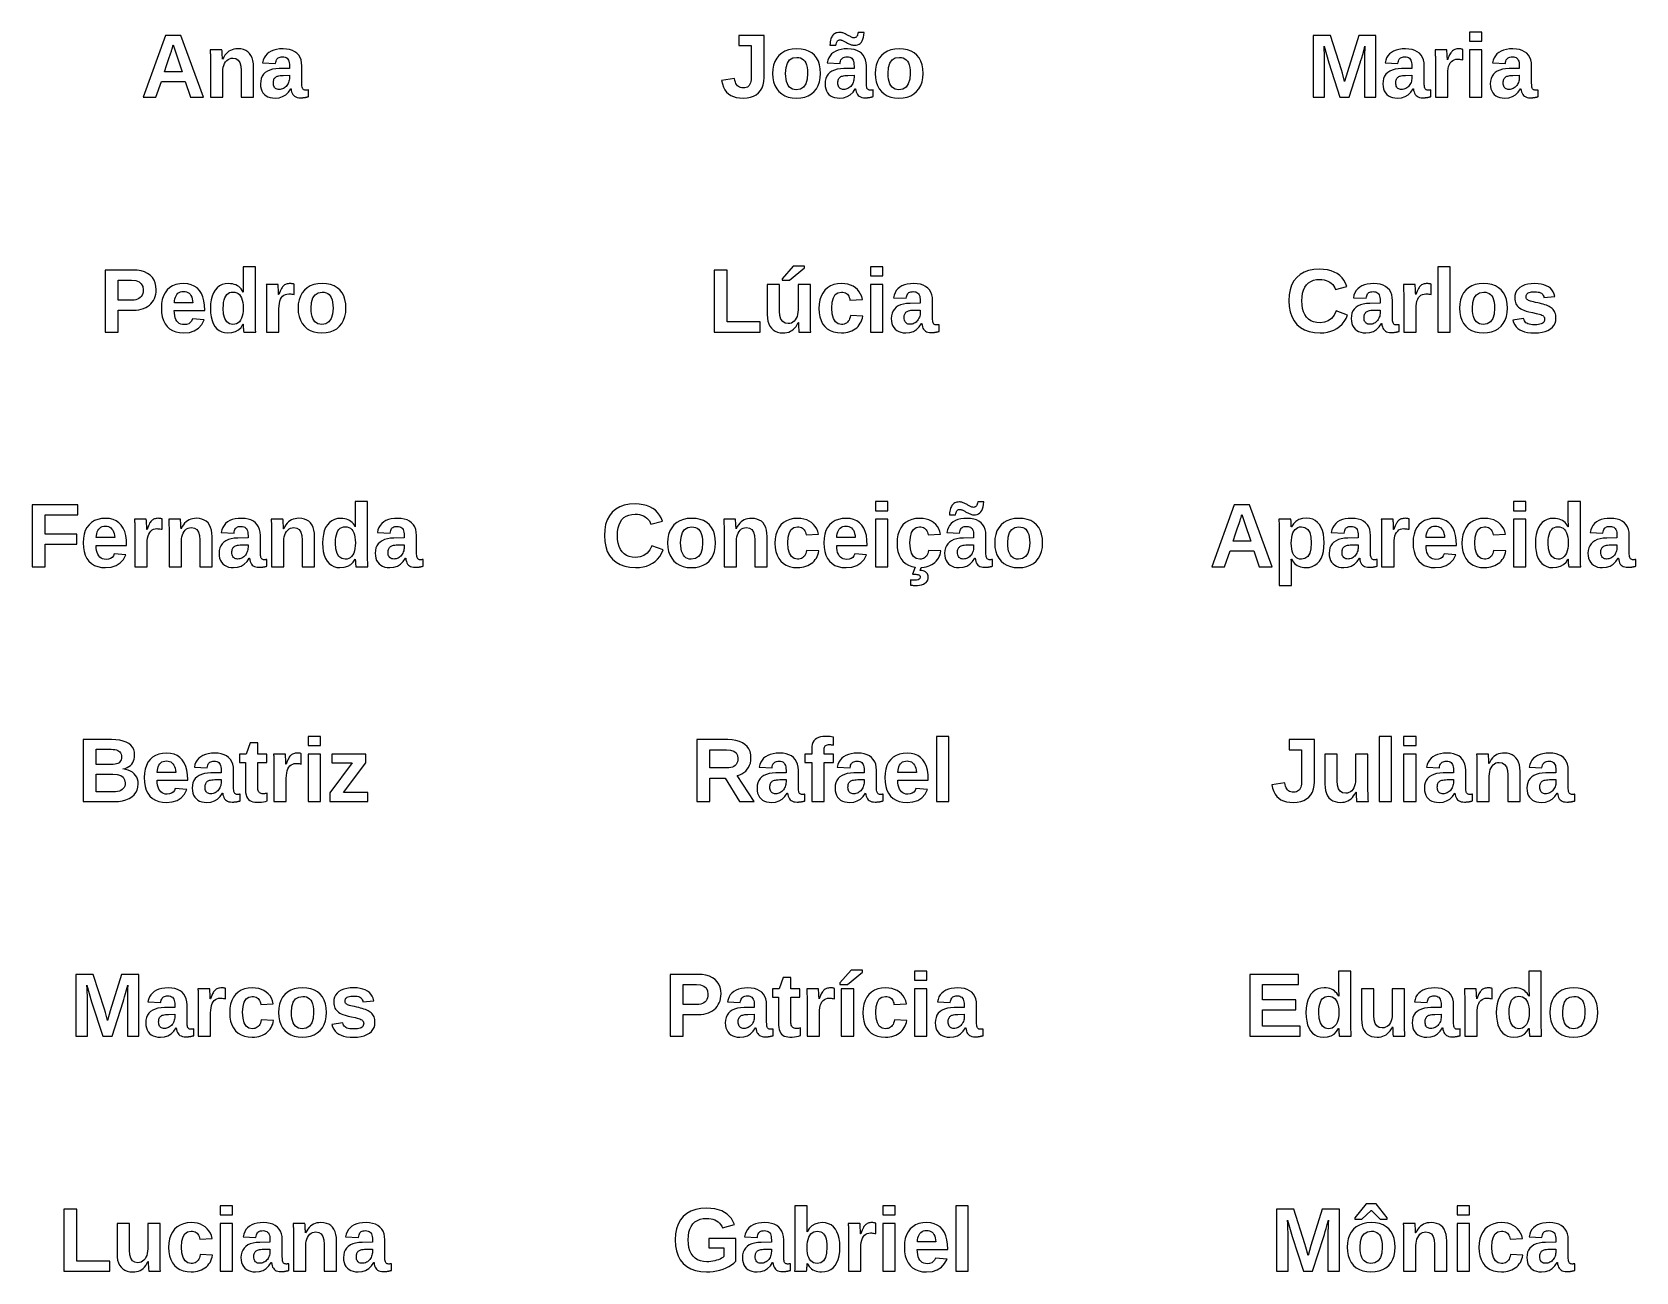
# Model space of a CAD drawing. Header units: metres. Extents: x 20 to 218, y 34 to 187.
import ezdxf

# ---------------------------------------------------------------- set-up
doc = ezdxf.new("R2010")
doc.units = ezdxf.units.M

msp = doc.modelspace()

# ---------------------------------------------------------------- linework, layer by layer
for p, q in [((36.8158, 186.322), (34.0273, 178.678)), ((38.7037, 186.322), (36.8158, 186.322)), ((41.4813, 178.678), (38.7037, 186.322)), ((110.757, 186.322), (107.638, 186.322)), ((107.638, 186.322), (107.638, 185.069)), ((110.757, 181.098), (110.757, 186.322)), ((119.18, 186.241), (119.113, 186.133)), ((119.257, 186.338), (119.18, 186.241)), ((119.342, 186.426), (119.257, 186.338)), ((119.438, 186.504), (119.342, 186.426)), ((119.544, 186.569), (119.438, 186.504)), ((119.663, 186.62), (119.544, 186.569)), ((119.796, 186.656), (119.663, 186.62)), ((119.941, 186.678), (119.796, 186.656)), ((120.099, 186.685), (119.941, 186.678)), ((120.197, 186.681), (120.099, 186.685)), ((120.295, 186.669), (120.197, 186.681)), ((120.392, 186.648), (120.295, 186.669)), ((120.49, 186.619), (120.392, 186.648)), ((120.588, 186.582), (120.49, 186.619)), ((120.685, 186.54), (120.588, 186.582)), ((120.78, 186.496), (120.685, 186.54)), ((120.875, 186.45), (120.78, 186.496)), ((120.968, 186.402), (120.875, 186.45)), ((121.06, 186.352), (120.968, 186.402)), ((121.15, 186.302), (121.06, 186.352)), ((121.237, 186.254), (121.15, 186.302)), ((121.322, 186.207), (121.237, 186.254)), ((122.27, 186.3), (122.227, 186.215)), ((122.31, 186.407), (122.27, 186.3)), ((122.346, 186.535), (122.31, 186.407)), ((122.378, 186.685), (122.346, 186.535)), ((123.11, 186.685), (122.378, 186.685)), ((123.037, 186.081), (123.084, 186.364)), ((123.084, 186.364), (123.11, 186.685)), ((180.713, 186.322), (178.571, 186.322)), ((178.571, 186.322), (178.571, 178.678)), ((182.081, 182.047), (180.713, 186.322)), ((184.207, 186.322), (182.802, 181.835)), ((186.339, 186.322), (184.207, 186.322)), ((186.339, 178.678), (186.339, 186.322)), ((199.424, 186.729), (197.899, 186.729)), ((197.899, 186.729), (197.899, 185.606)), ((199.424, 185.606), (199.424, 186.729)), ((37.4113, 184.021), (37.5354, 184.391)), ((37.5354, 184.391), (37.597, 184.58)), ((37.597, 184.58), (37.6265, 184.678)), ((37.6265, 184.678), (37.6543, 184.771)), ((37.6543, 184.771), (37.6803, 184.86)), ((37.6803, 184.86), (37.7046, 184.945)), ((37.7046, 184.945), (37.7272, 185.025)), ((37.7272, 185.025), (37.7597, 185.145)), ((37.7597, 185.145), (37.8737, 184.77)), ((37.8737, 184.77), (38.1069, 184.032)), ((43.7729, 184.548), (42.3191, 184.548)), ((42.3191, 184.548), (42.3255, 184.45)), ((42.3255, 184.45), (42.3316, 184.347)), ((42.3316, 184.347), (42.3376, 184.239)), ((43.7799, 184.493), (43.7729, 184.548)), ((43.7877, 184.41), (43.7799, 184.493)), ((43.7964, 184.3), (43.7877, 184.41)), ((43.806, 184.162), (43.7964, 184.3)), ((44.6409, 184.358), (44.4606, 184.222)), ((44.8347, 184.467), (44.6409, 184.358)), ((45.0428, 184.552), (44.8347, 184.467)), ((45.2652, 184.613), (45.0428, 184.552)), ((45.502, 184.65), (45.2652, 184.613)), ((45.7531, 184.662), (45.502, 184.65)), ((46.109, 184.639), (45.7531, 184.662)), ((46.4301, 184.57), (46.109, 184.639)), ((46.7166, 184.455), (46.4301, 184.57)), ((46.9682, 184.294), (46.7166, 184.455)), ((47.1852, 184.087), (46.9682, 184.294)), ((49.8634, 184.373), (49.5899, 184.214)), ((50.1741, 184.497), (49.8634, 184.373)), ((50.5218, 184.586), (50.1741, 184.497)), ((50.9067, 184.639), (50.5218, 184.586)), ((51.3286, 184.656), (50.9067, 184.639)), ((51.7531, 184.634), (51.3286, 184.656)), ((52.1368, 184.569), (51.7531, 184.634)), ((52.4796, 184.459), (52.1368, 184.569)), ((52.7817, 184.306), (52.4796, 184.459)), ((53.043, 184.108), (52.7817, 184.306)), ((107.638, 185.069), (109.162, 185.069)), ((109.162, 185.069), (109.162, 181.06)), ((113.312, 184.364), (112.925, 184.137)), ((113.749, 184.527), (113.312, 184.364)), ((114.236, 184.624), (113.749, 184.527)), ((114.773, 184.656), (114.236, 184.624)), ((115.321, 184.625), (114.773, 184.656)), ((115.815, 184.531), (115.321, 184.625)), ((116.253, 184.374), (115.815, 184.531)), ((116.638, 184.155), (116.253, 184.374)), ((118.9, 185.329), (118.879, 185.096)), ((118.879, 185.096), (119.622, 185.096)), ((118.928, 185.537), (118.9, 185.329)), ((118.963, 185.721), (118.928, 185.537)), ((119.006, 185.88), (118.963, 185.721)), ((119.055, 186.015), (119.006, 185.88)), ((119.113, 186.133), (119.055, 186.015)), ((119.605, 184.373), (119.332, 184.214)), ((119.916, 184.497), (119.605, 184.373)), ((119.622, 185.096), (119.654, 185.251)), ((119.654, 185.251), (119.689, 185.383)), ((119.689, 185.383), (119.728, 185.492)), ((119.728, 185.492), (119.77, 185.577)), ((119.77, 185.577), (119.815, 185.638)), ((119.815, 185.638), (119.866, 185.683)), ((119.866, 185.683), (119.925, 185.718)), ((120.264, 184.586), (119.916, 184.497)), ((119.925, 185.718), (119.993, 185.743)), ((119.993, 185.743), (120.069, 185.758)), ((120.069, 185.758), (120.154, 185.763)), ((120.154, 185.763), (120.22, 185.759)), ((120.22, 185.759), (120.29, 185.747)), ((120.649, 184.639), (120.264, 184.586)), ((120.29, 185.747), (120.364, 185.726)), ((120.364, 185.726), (120.44, 185.697)), ((120.44, 185.697), (120.52, 185.66)), ((120.52, 185.66), (120.602, 185.618)), ((120.602, 185.618), (120.687, 185.574)), ((121.07, 184.656), (120.649, 184.639)), ((120.687, 185.574), (120.773, 185.527)), ((120.773, 185.527), (120.861, 185.479)), ((120.861, 185.479), (120.951, 185.429)), ((120.951, 185.429), (121.043, 185.379)), ((121.043, 185.379), (121.136, 185.331)), ((121.495, 184.634), (121.07, 184.656)), ((121.136, 185.331), (121.229, 185.285)), ((121.229, 185.285), (121.324, 185.241)), ((121.405, 186.163), (121.322, 186.207)), ((121.324, 185.241), (121.42, 185.199)), ((121.486, 186.121), (121.405, 186.163)), ((121.42, 185.199), (121.517, 185.162)), ((121.563, 186.084), (121.486, 186.121)), ((121.879, 184.569), (121.495, 184.634)), ((121.517, 185.162), (121.613, 185.133)), ((121.637, 186.055), (121.563, 186.084)), ((121.613, 185.133), (121.709, 185.112)), ((121.709, 186.034), (121.637, 186.055)), ((121.776, 186.022), (121.709, 186.034)), ((121.709, 185.112), (121.805, 185.1)), ((121.841, 186.018), (121.776, 186.022)), ((121.805, 185.1), (121.901, 185.096)), ((121.924, 186.023), (121.841, 186.018)), ((122.221, 184.459), (121.879, 184.569)), ((121.901, 185.096), (122.114, 185.111)), ((121.999, 186.039), (121.924, 186.023)), ((122.067, 186.066), (121.999, 186.039)), ((122.127, 186.103), (122.067, 186.066)), ((122.114, 185.111), (122.307, 185.155)), ((122.18, 186.151), (122.127, 186.103)), ((122.227, 186.215), (122.18, 186.151)), ((122.524, 184.306), (122.221, 184.459)), ((122.307, 185.155), (122.48, 185.229)), ((122.48, 185.229), (122.633, 185.332)), ((122.785, 184.108), (122.524, 184.306)), ((122.633, 185.332), (122.766, 185.465)), ((122.766, 185.465), (122.878, 185.632)), ((122.878, 185.632), (122.968, 185.837)), ((122.968, 185.837), (123.037, 186.081)), ((125.975, 184.364), (125.587, 184.137)), ((126.412, 184.527), (125.975, 184.364)), ((126.899, 184.624), (126.412, 184.527)), ((127.436, 184.656), (126.899, 184.624)), ((127.984, 184.625), (127.436, 184.656)), ((128.477, 184.531), (127.984, 184.625)), ((128.916, 184.374), (128.477, 184.531)), ((129.301, 184.155), (128.916, 184.374)), ((179.95, 184.507), (179.927, 184.976)), ((179.927, 184.976), (180.507, 182.942)), ((179.968, 184.106), (179.95, 184.507)), ((184.696, 183.95), (184.826, 184.428)), ((184.826, 184.428), (184.972, 184.976)), ((184.954, 184.54), (184.94, 184.187)), ((184.972, 184.976), (184.954, 184.54)), ((188.515, 184.373), (188.241, 184.214)), ((188.825, 184.497), (188.515, 184.373)), ((189.173, 184.586), (188.825, 184.497)), ((189.558, 184.639), (189.173, 184.586)), ((189.98, 184.656), (189.558, 184.639)), ((190.404, 184.634), (189.98, 184.656)), ((190.788, 184.569), (190.404, 184.634)), ((191.131, 184.459), (190.788, 184.569)), ((191.433, 184.306), (191.131, 184.459)), ((191.694, 184.108), (191.433, 184.306)), ((195.087, 184.548), (193.633, 184.548)), ((193.633, 184.548), (193.639, 184.445)), ((193.639, 184.445), (193.646, 184.336)), ((193.646, 184.336), (193.652, 184.222)), ((195.094, 184.493), (195.087, 184.548)), ((195.102, 184.406), (195.094, 184.493)), ((195.11, 184.287), (195.102, 184.406)), ((195.12, 184.136), (195.11, 184.287)), ((195.647, 184.261), (195.575, 184.165)), ((195.725, 184.346), (195.647, 184.261)), ((195.807, 184.421), (195.725, 184.346)), ((195.895, 184.486), (195.807, 184.421)), ((195.988, 184.54), (195.895, 184.486)), ((196.088, 184.584), (195.988, 184.54)), ((196.198, 184.618), (196.088, 184.584)), ((196.317, 184.642), (196.198, 184.618)), ((196.446, 184.657), (196.317, 184.642)), ((196.584, 184.662), (196.446, 184.657)), ((196.697, 184.658), (196.584, 184.662)), ((196.8, 184.649), (196.697, 184.658)), ((196.895, 184.632), (196.8, 184.649)), ((196.98, 184.61), (196.895, 184.632)), ((197.056, 184.58), (196.98, 184.61)), ((197.056, 183.306), (197.056, 184.58)), ((197.899, 185.606), (199.424, 185.606)), ((199.424, 184.548), (197.899, 184.548)), ((197.899, 184.548), (197.899, 178.678)), ((199.424, 178.678), (199.424, 184.548)), ((201.787, 184.373), (201.513, 184.214)), ((202.097, 184.497), (201.787, 184.373)), ((202.445, 184.586), (202.097, 184.497)), ((202.83, 184.639), (202.445, 184.586)), ((203.252, 184.656), (202.83, 184.639)), ((203.676, 184.634), (203.252, 184.656)), ((204.06, 184.569), (203.676, 184.634)), ((204.403, 184.459), (204.06, 184.569)), ((204.705, 184.306), (204.403, 184.459)), ((204.966, 184.108), (204.705, 184.306)), ((36.6639, 181.835), (36.9755, 182.744)), ((36.9755, 182.744), (37.2246, 183.472)), ((37.2246, 183.472), (37.4113, 184.021)), ((38.1069, 184.032), (38.861, 181.835)), ((42.3376, 184.239), (42.3433, 184.126)), ((42.3433, 184.126), (42.3488, 184.008)), ((42.3488, 184.008), (42.3537, 183.881)), ((42.3537, 183.881), (42.3575, 183.74)), ((42.3575, 183.74), (42.3603, 183.585)), ((42.3603, 183.585), (42.3619, 183.417)), ((42.3619, 183.417), (42.3624, 183.235)), ((42.3624, 183.235), (42.3624, 178.678)), ((43.8164, 183.997), (43.806, 184.162)), ((43.8261, 183.829), (43.8164, 183.997)), ((43.8337, 183.684), (43.8261, 183.829)), ((43.8391, 183.561), (43.8337, 183.684)), ((43.8424, 183.46), (43.8391, 183.561)), ((43.8435, 183.381), (43.8424, 183.46)), ((43.8652, 183.381), (43.8435, 183.381)), ((43.9952, 183.636), (43.8652, 183.381)), ((43.9005, 182.111), (43.9412, 182.376)), ((43.9412, 182.376), (44.009, 182.62)), ((44.1377, 183.861), (43.9952, 183.636)), ((44.009, 182.62), (44.1039, 182.842)), ((44.1039, 182.842), (44.226, 183.042)), ((44.2929, 184.056), (44.1377, 183.861)), ((44.226, 183.042), (44.3701, 183.213)), ((44.4606, 184.222), (44.2929, 184.056)), ((44.3701, 183.213), (44.5315, 183.346)), ((44.5315, 183.346), (44.71, 183.441)), ((44.71, 183.441), (44.9056, 183.498)), ((44.9056, 183.498), (45.1183, 183.517)), ((45.1183, 183.517), (45.4953, 183.455)), ((45.4953, 183.455), (45.7885, 183.27)), ((45.7885, 183.27), (45.9979, 182.96)), ((45.9979, 182.96), (46.1235, 182.528)), ((46.1235, 182.528), (46.1654, 181.971)), ((47.3649, 183.835), (47.1852, 184.087)), ((47.5047, 183.542), (47.3649, 183.835)), ((47.6045, 183.205), (47.5047, 183.542)), ((47.6644, 182.826), (47.6045, 183.205)), ((47.6844, 182.405), (47.6644, 182.826)), ((47.6844, 178.678), (47.6844, 182.405)), ((48.8843, 183.241), (48.8061, 182.915)), ((48.8061, 182.915), (50.3956, 182.839)), ((49.0018, 183.534), (48.8843, 183.241)), ((49.1586, 183.794), (49.0018, 183.534)), ((49.3546, 184.021), (49.1586, 183.794)), ((49.5899, 184.214), (49.3546, 184.021)), ((50.3956, 182.839), (50.4211, 183.007)), ((50.4211, 183.007), (50.4585, 183.154)), ((50.4585, 183.154), (50.5079, 183.282)), ((50.5079, 183.282), (50.5692, 183.389)), ((50.5692, 183.389), (50.6424, 183.476)), ((50.6424, 183.476), (50.7306, 183.546)), ((50.7306, 183.546), (50.8368, 183.6)), ((50.8368, 183.6), (50.9611, 183.638)), ((50.9611, 183.638), (51.1033, 183.661)), ((51.1033, 183.661), (51.2636, 183.669)), ((51.2636, 183.669), (51.4357, 183.658)), ((51.4357, 183.658), (51.5874, 183.624)), ((51.5874, 183.624), (51.7186, 183.568)), ((51.7186, 183.568), (51.8295, 183.49)), ((51.8295, 183.49), (51.92, 183.39)), ((51.92, 183.39), (51.9923, 183.266)), ((51.9923, 183.266), (52.0485, 183.119)), ((52.0485, 183.119), (52.0886, 182.948)), ((52.0886, 182.948), (52.1127, 182.753)), ((52.1127, 182.753), (52.1207, 182.535)), ((52.1207, 182.535), (52.1207, 182.237)), ((53.2597, 183.871), (53.043, 184.108)), ((53.4283, 183.596), (53.2597, 183.871)), ((53.5488, 183.285), (53.4283, 183.596)), ((53.621, 182.937), (53.5488, 183.285)), ((53.6451, 182.551), (53.621, 182.937)), ((53.6451, 180.414), (53.6451, 182.551)), ((111.931, 182.654), (111.837, 182.16)), ((112.087, 183.1), (111.931, 182.654)), ((112.306, 183.497), (112.087, 183.1)), ((112.587, 183.845), (112.306, 183.497)), ((112.925, 184.137), (112.587, 183.845)), ((113.406, 181.618), (113.462, 182.335)), ((113.462, 182.335), (113.629, 182.893)), ((113.629, 182.893), (113.906, 183.291)), ((113.906, 183.291), (114.295, 183.53)), ((114.295, 183.53), (114.795, 183.609)), ((114.795, 183.609), (115.043, 183.59)), ((115.043, 183.59), (115.266, 183.534)), ((115.266, 183.534), (115.465, 183.439)), ((115.465, 183.439), (115.639, 183.307)), ((115.639, 183.307), (115.788, 183.137)), ((115.788, 183.137), (115.911, 182.926)), ((115.911, 182.926), (116.007, 182.668)), ((116.007, 182.668), (116.075, 182.364)), ((116.075, 182.364), (116.116, 182.014)), ((116.968, 183.872), (116.638, 184.155)), ((117.24, 183.531), (116.968, 183.872)), ((117.452, 183.135), (117.24, 183.531)), ((117.604, 182.685), (117.452, 183.135)), ((117.694, 182.179), (117.604, 182.685)), ((118.626, 183.241), (118.548, 182.915)), ((118.548, 182.915), (120.137, 182.839)), ((118.744, 183.534), (118.626, 183.241)), ((118.9, 183.794), (118.744, 183.534)), ((119.096, 184.021), (118.9, 183.794)), ((119.332, 184.214), (119.096, 184.021)), ((120.137, 182.839), (120.163, 183.007)), ((120.163, 183.007), (120.2, 183.154)), ((120.2, 183.154), (120.25, 183.282)), ((120.25, 183.282), (120.311, 183.389)), ((120.311, 183.389), (120.384, 183.476)), ((120.384, 183.476), (120.472, 183.546)), ((120.472, 183.546), (120.579, 183.6)), ((120.579, 183.6), (120.703, 183.638)), ((120.703, 183.638), (120.845, 183.661)), ((120.845, 183.661), (121.005, 183.669)), ((121.005, 183.669), (121.178, 183.658)), ((121.178, 183.658), (121.329, 183.624)), ((121.329, 183.624), (121.46, 183.568)), ((121.46, 183.568), (121.571, 183.49)), ((121.571, 183.49), (121.662, 183.39)), ((121.662, 183.39), (121.734, 183.266)), ((121.734, 183.266), (121.79, 183.119)), ((121.79, 183.119), (121.83, 182.948)), ((121.83, 182.948), (121.855, 182.753)), ((121.855, 182.753), (121.863, 182.535)), ((121.863, 182.535), (121.863, 182.237)), ((123.002, 183.871), (122.785, 184.108)), ((123.17, 183.596), (123.002, 183.871)), ((123.291, 183.285), (123.17, 183.596)), ((123.363, 182.937), (123.291, 183.285)), ((123.387, 182.551), (123.363, 182.937)), ((123.387, 180.414), (123.387, 182.551)), ((124.594, 182.654), (124.5, 182.16)), ((124.75, 183.1), (124.594, 182.654)), ((124.969, 183.497), (124.75, 183.1)), ((125.25, 183.845), (124.969, 183.497)), ((125.587, 184.137), (125.25, 183.845)), ((126.069, 181.618), (126.125, 182.335)), ((126.125, 182.335), (126.291, 182.893)), ((126.291, 182.893), (126.569, 183.291)), ((126.569, 183.291), (126.958, 183.53)), ((126.958, 183.53), (127.458, 183.609)), ((127.458, 183.609), (127.706, 183.59)), ((127.706, 183.59), (127.929, 183.534)), ((127.929, 183.534), (128.128, 183.439)), ((128.128, 183.439), (128.301, 183.307)), ((128.301, 183.307), (128.451, 183.137)), ((128.451, 183.137), (128.574, 182.926)), ((128.574, 182.926), (128.669, 182.668)), ((128.669, 182.668), (128.738, 182.364)), ((128.738, 182.364), (128.779, 182.014)), ((129.63, 183.872), (129.301, 184.155)), ((129.903, 183.531), (129.63, 183.872)), ((130.115, 183.135), (129.903, 183.531)), ((130.266, 182.685), (130.115, 183.135)), ((130.357, 182.179), (130.266, 182.685)), ((179.981, 183.773), (179.968, 184.106)), ((179.989, 183.508), (179.981, 183.773)), ((179.992, 183.311), (179.989, 183.508)), ((179.992, 178.678), (179.992, 183.311)), ((180.507, 182.942), (181.885, 178.678)), ((183.024, 178.678), (184.402, 182.942)), ((184.402, 182.942), (184.484, 183.207)), ((184.484, 183.207), (184.582, 183.544)), ((184.582, 183.544), (184.696, 183.95)), ((184.919, 183.5), (184.918, 183.437)), ((184.918, 183.437), (184.918, 183.374)), ((184.918, 183.374), (184.918, 183.311)), ((184.918, 183.311), (184.918, 178.678)), ((184.92, 183.563), (184.919, 183.5)), ((184.921, 183.626), (184.92, 183.563)), ((184.923, 183.73), (184.921, 183.626)), ((184.93, 183.917), (184.923, 183.73)), ((184.94, 184.187), (184.93, 183.917)), ((187.536, 183.241), (187.457, 182.915)), ((187.457, 182.915), (189.047, 182.839)), ((187.653, 183.534), (187.536, 183.241)), ((187.81, 183.794), (187.653, 183.534)), ((188.006, 184.021), (187.81, 183.794)), ((188.241, 184.214), (188.006, 184.021)), ((189.047, 182.839), (189.072, 183.007)), ((189.072, 183.007), (189.11, 183.154)), ((189.11, 183.154), (189.159, 183.282)), ((189.159, 183.282), (189.221, 183.389)), ((189.221, 183.389), (189.294, 183.476)), ((189.294, 183.476), (189.382, 183.546)), ((189.382, 183.546), (189.488, 183.6)), ((189.488, 183.6), (189.612, 183.638)), ((189.612, 183.638), (189.755, 183.661)), ((189.755, 183.661), (189.915, 183.669)), ((189.915, 183.669), (190.087, 183.658)), ((190.087, 183.658), (190.239, 183.624)), ((190.239, 183.624), (190.37, 183.568)), ((190.37, 183.568), (190.481, 183.49)), ((190.481, 183.49), (190.571, 183.39)), ((190.571, 183.39), (190.644, 183.266)), ((190.644, 183.266), (190.7, 183.119)), ((190.7, 183.119), (190.74, 182.948)), ((190.74, 182.948), (190.764, 182.753)), ((190.764, 182.753), (190.772, 182.535)), ((190.772, 182.535), (190.772, 182.237)), ((191.911, 183.871), (191.694, 184.108)), ((192.08, 183.596), (191.911, 183.871)), ((192.2, 183.285), (192.08, 183.596)), ((192.272, 182.937), (192.2, 183.285)), ((192.296, 182.551), (192.272, 182.937)), ((192.296, 180.414), (192.296, 182.551)), ((193.652, 184.222), (193.657, 184.102)), ((193.657, 184.102), (193.663, 183.976)), ((193.663, 183.976), (193.668, 183.84)), ((193.668, 183.84), (193.672, 183.692)), ((193.672, 183.692), (193.674, 183.531)), ((193.674, 183.531), (193.676, 183.357)), ((193.676, 183.357), (193.676, 183.17)), ((193.676, 183.17), (193.676, 178.678)), ((195.13, 183.954), (195.12, 184.136)), ((195.14, 183.769), (195.13, 183.954)), ((195.148, 183.61), (195.14, 183.769)), ((195.153, 183.478), (195.148, 183.61)), ((195.156, 183.373), (195.153, 183.478)), ((195.158, 183.295), (195.156, 183.373)), ((195.179, 183.295), (195.158, 183.295)), ((195.266, 183.527), (195.179, 183.295)), ((195.252, 182.212), (195.315, 182.486)), ((195.349, 183.731), (195.266, 183.527)), ((195.315, 182.486), (195.404, 182.723)), ((195.429, 183.905), (195.349, 183.731)), ((195.404, 182.723), (195.518, 182.926)), ((195.504, 184.05), (195.429, 183.905)), ((195.575, 184.165), (195.504, 184.05)), ((195.518, 182.926), (195.655, 183.092)), ((195.655, 183.092), (195.813, 183.221)), ((195.813, 183.221), (195.99, 183.313)), ((195.99, 183.313), (196.188, 183.368)), ((196.188, 183.368), (196.405, 183.387)), ((196.405, 183.387), (196.522, 183.384)), ((196.522, 183.384), (196.645, 183.374)), ((196.645, 183.374), (196.775, 183.358)), ((196.775, 183.358), (196.912, 183.335)), ((196.912, 183.335), (197.056, 183.306)), ((200.808, 183.241), (200.729, 182.915)), ((200.729, 182.915), (202.319, 182.839)), ((200.925, 183.534), (200.808, 183.241)), ((201.082, 183.794), (200.925, 183.534)), ((201.278, 184.021), (201.082, 183.794)), ((201.513, 184.214), (201.278, 184.021)), ((202.319, 182.839), (202.344, 183.007)), ((202.344, 183.007), (202.382, 183.154)), ((202.382, 183.154), (202.431, 183.282)), ((202.431, 183.282), (202.492, 183.389)), ((202.492, 183.389), (202.566, 183.476)), ((202.566, 183.476), (202.654, 183.546)), ((202.654, 183.546), (202.76, 183.6)), ((202.76, 183.6), (202.884, 183.638)), ((202.884, 183.638), (203.027, 183.661)), ((203.027, 183.661), (203.187, 183.669)), ((203.187, 183.669), (203.359, 183.658)), ((203.359, 183.658), (203.511, 183.624)), ((203.511, 183.624), (203.642, 183.568)), ((203.642, 183.568), (203.753, 183.49)), ((203.753, 183.49), (203.843, 183.39)), ((203.843, 183.39), (203.916, 183.266)), ((203.916, 183.266), (203.972, 183.119)), ((203.972, 183.119), (204.012, 182.948)), ((204.012, 182.948), (204.036, 182.753)), ((204.036, 182.753), (204.044, 182.535)), ((204.044, 182.535), (204.044, 182.237)), ((205.183, 183.871), (204.966, 184.108)), ((205.352, 183.596), (205.183, 183.871)), ((205.472, 183.285), (205.352, 183.596)), ((205.544, 182.937), (205.472, 183.285)), ((205.568, 182.551), (205.544, 182.937)), ((205.568, 180.414), (205.568, 182.551)), ((35.6277, 178.678), (36.3059, 180.631)), ((36.3059, 180.631), (39.2191, 180.631)), ((38.861, 181.835), (36.6639, 181.835)), ((39.2191, 180.631), (39.8972, 178.678)), ((43.8869, 181.824), (43.9005, 182.111)), ((43.8869, 178.678), (43.8869, 181.824)), ((46.1654, 181.971), (46.1654, 178.678)), ((48.564, 180.685), (48.5402, 180.338)), ((48.5402, 180.338), (48.5593, 180.017)), ((48.6353, 180.998), (48.564, 180.685)), ((48.7541, 181.275), (48.6353, 180.998)), ((48.9204, 181.518), (48.7541, 181.275)), ((49.1342, 181.727), (48.9204, 181.518)), ((49.3932, 181.899), (49.1342, 181.727)), ((49.695, 182.034), (49.3932, 181.899)), ((50.0395, 182.132), (49.695, 182.034)), ((50.4267, 182.192), (50.0395, 182.132)), ((50.1298, 180.457), (50.1344, 180.582)), ((50.1375, 180.299), (50.1298, 180.457)), ((50.1344, 180.582), (50.1484, 180.697)), ((50.1606, 180.158), (50.1375, 180.299)), ((50.1484, 180.697), (50.1718, 180.801)), ((50.1718, 180.801), (50.2044, 180.895)), ((50.2044, 180.895), (50.2464, 180.978)), ((50.2464, 180.978), (50.2973, 181.052)), ((50.2973, 181.052), (50.3566, 181.118)), ((50.3566, 181.118), (50.4244, 181.176)), ((50.4244, 181.176), (50.5007, 181.226)), ((50.8567, 182.215), (50.4267, 182.192)), ((50.5007, 181.226), (50.5854, 181.268)), ((50.5854, 181.268), (50.6868, 181.303)), ((50.6868, 181.303), (50.8129, 181.333)), ((50.8129, 181.333), (50.9637, 181.356)), ((52.1207, 182.237), (50.8567, 182.215)), ((50.9637, 181.356), (51.1392, 181.373)), ((51.1392, 181.373), (51.3395, 181.385)), ((51.3395, 181.385), (52.1207, 181.396)), ((51.9526, 180.368), (51.8802, 180.236)), ((52.0131, 180.507), (51.9526, 180.368)), ((52.0602, 180.65), (52.0131, 180.507)), ((52.0938, 180.796), (52.0602, 180.65)), ((52.114, 180.945), (52.0938, 180.796)), ((52.1207, 181.098), (52.114, 180.945)), ((52.1207, 181.396), (52.1207, 181.098)), ((53.6496, 180.229), (53.6451, 180.414)), ((107.095, 180.984), (105.506, 180.75)), ((105.506, 180.75), (105.607, 180.316)), ((105.607, 180.316), (105.743, 179.932)), ((107.141, 180.759), (107.095, 180.984)), ((107.2, 180.56), (107.141, 180.759)), ((107.273, 180.384), (107.2, 180.56)), ((107.359, 180.234), (107.273, 180.384)), ((109.073, 180.443), (109.004, 180.282)), ((109.122, 180.626), (109.073, 180.443)), ((109.152, 180.832), (109.122, 180.626)), ((109.162, 181.06), (109.152, 180.832)), ((110.648, 180.227), (110.73, 180.641)), ((110.73, 180.641), (110.757, 181.098)), ((111.837, 182.16), (111.806, 181.618)), ((111.806, 181.618), (111.837, 181.074)), ((111.837, 181.074), (111.931, 180.578)), ((111.931, 180.578), (112.087, 180.131)), ((113.42, 181.244), (113.406, 181.618)), ((113.461, 180.908), (113.42, 181.244)), ((113.528, 180.609), (113.461, 180.908)), ((113.623, 180.348), (113.528, 180.609)), ((113.745, 180.124), (113.623, 180.348)), ((115.905, 180.334), (115.624, 179.932)), ((116.074, 180.896), (115.905, 180.334)), ((116.13, 181.618), (116.074, 180.896)), ((116.116, 182.014), (116.13, 181.618)), ((117.439, 180.128), (117.598, 180.575)), ((117.598, 180.575), (117.693, 181.072)), ((117.693, 181.072), (117.725, 181.618)), ((117.725, 181.618), (117.694, 182.179)), ((118.306, 180.685), (118.282, 180.338)), ((118.282, 180.338), (118.301, 180.017)), ((118.377, 180.998), (118.306, 180.685)), ((118.496, 181.275), (118.377, 180.998)), ((118.662, 181.518), (118.496, 181.275)), ((118.876, 181.727), (118.662, 181.518)), ((119.135, 181.899), (118.876, 181.727)), ((119.437, 182.034), (119.135, 181.899)), ((119.781, 182.132), (119.437, 182.034)), ((120.169, 182.192), (119.781, 182.132)), ((119.872, 180.457), (119.876, 180.582)), ((119.879, 180.299), (119.872, 180.457)), ((119.876, 180.582), (119.89, 180.697)), ((119.902, 180.158), (119.879, 180.299)), ((119.89, 180.697), (119.914, 180.801)), ((119.914, 180.801), (119.946, 180.895)), ((119.946, 180.895), (119.988, 180.978)), ((119.988, 180.978), (120.039, 181.052)), ((120.039, 181.052), (120.098, 181.118)), ((120.098, 181.118), (120.166, 181.176)), ((120.166, 181.176), (120.243, 181.226)), ((120.599, 182.215), (120.169, 182.192)), ((120.243, 181.226), (120.327, 181.268)), ((120.327, 181.268), (120.429, 181.303)), ((120.429, 181.303), (120.555, 181.333)), ((120.555, 181.333), (120.705, 181.356)), ((121.863, 182.237), (120.599, 182.215)), ((120.705, 181.356), (120.881, 181.373)), ((120.881, 181.373), (121.081, 181.385)), ((121.081, 181.385), (121.863, 181.396)), ((121.694, 180.368), (121.622, 180.236)), ((121.755, 180.507), (121.694, 180.368)), ((121.802, 180.65), (121.755, 180.507)), ((121.836, 180.796), (121.802, 180.65)), ((121.856, 180.945), (121.836, 180.796)), ((121.863, 181.098), (121.856, 180.945)), ((121.863, 181.396), (121.863, 181.098)), ((123.391, 180.229), (123.387, 180.414)), ((124.5, 182.16), (124.469, 181.618)), ((124.469, 181.618), (124.5, 181.074)), ((124.5, 181.074), (124.594, 180.578)), ((124.594, 180.578), (124.75, 180.131)), ((126.083, 181.244), (126.069, 181.618)), ((126.123, 180.908), (126.083, 181.244)), ((126.191, 180.609), (126.123, 180.908)), ((126.286, 180.348), (126.191, 180.609)), ((126.408, 180.124), (126.286, 180.348)), ((128.568, 180.334), (128.287, 179.932)), ((128.736, 180.896), (128.568, 180.334)), ((128.792, 181.618), (128.736, 180.896)), ((128.779, 182.014), (128.792, 181.618)), ((130.102, 180.128), (130.261, 180.575)), ((130.261, 180.575), (130.356, 181.072)), ((130.356, 181.072), (130.387, 181.618)), ((130.387, 181.618), (130.357, 182.179)), ((182.2, 181.635), (182.081, 182.047)), ((182.46, 180.609), (182.2, 181.635)), ((182.802, 181.835), (182.46, 180.609)), ((187.215, 180.685), (187.192, 180.338)), ((187.192, 180.338), (187.211, 180.017)), ((187.287, 180.998), (187.215, 180.685)), ((187.405, 181.275), (187.287, 180.998)), ((187.572, 181.518), (187.405, 181.275)), ((187.786, 181.727), (187.572, 181.518)), ((188.045, 181.899), (187.786, 181.727)), ((188.346, 182.034), (188.045, 181.899)), ((188.691, 182.132), (188.346, 182.034)), ((189.078, 182.192), (188.691, 182.132)), ((188.781, 180.457), (188.786, 180.582)), ((188.789, 180.299), (188.781, 180.457)), ((188.786, 180.582), (188.8, 180.697)), ((188.812, 180.158), (188.789, 180.299)), ((188.8, 180.697), (188.823, 180.801)), ((188.823, 180.801), (188.856, 180.895)), ((188.856, 180.895), (188.898, 180.978)), ((188.898, 180.978), (188.949, 181.052)), ((188.949, 181.052), (189.008, 181.118)), ((189.008, 181.118), (189.076, 181.176)), ((189.076, 181.176), (189.152, 181.226)), ((189.508, 182.215), (189.078, 182.192)), ((189.152, 181.226), (189.237, 181.268)), ((189.237, 181.268), (189.338, 181.303)), ((189.338, 181.303), (189.464, 181.333)), ((189.464, 181.333), (189.615, 181.356)), ((190.772, 182.237), (189.508, 182.215)), ((189.615, 181.356), (189.791, 181.373)), ((189.791, 181.373), (189.991, 181.385)), ((189.991, 181.385), (190.772, 181.396)), ((190.604, 180.368), (190.532, 180.236)), ((190.664, 180.507), (190.604, 180.368)), ((190.712, 180.65), (190.664, 180.507)), ((190.745, 180.796), (190.712, 180.65)), ((190.765, 180.945), (190.745, 180.796)), ((190.772, 181.098), (190.765, 180.945)), ((190.772, 181.396), (190.772, 181.098)), ((192.301, 180.229), (192.296, 180.414)), ((195.201, 181.559), (195.214, 181.903)), ((195.201, 178.678), (195.201, 181.559)), ((195.214, 181.903), (195.252, 182.212)), ((200.487, 180.685), (200.464, 180.338)), ((200.464, 180.338), (200.483, 180.017)), ((200.559, 180.998), (200.487, 180.685)), ((200.677, 181.275), (200.559, 180.998)), ((200.844, 181.518), (200.677, 181.275)), ((201.058, 181.727), (200.844, 181.518)), ((201.317, 181.899), (201.058, 181.727)), ((201.618, 182.034), (201.317, 181.899)), ((201.963, 182.132), (201.618, 182.034)), ((202.35, 182.192), (201.963, 182.132)), ((202.053, 180.457), (202.058, 180.582)), ((202.061, 180.299), (202.053, 180.457)), ((202.058, 180.582), (202.072, 180.697)), ((202.084, 180.158), (202.061, 180.299)), ((202.072, 180.697), (202.095, 180.801)), ((202.095, 180.801), (202.128, 180.895)), ((202.128, 180.895), (202.17, 180.978)), ((202.17, 180.978), (202.221, 181.052)), ((202.221, 181.052), (202.28, 181.118)), ((202.28, 181.118), (202.348, 181.176)), ((202.348, 181.176), (202.424, 181.226)), ((202.78, 182.215), (202.35, 182.192)), ((202.424, 181.226), (202.509, 181.268)), ((202.509, 181.268), (202.61, 181.303)), ((202.61, 181.303), (202.736, 181.333)), ((202.736, 181.333), (202.887, 181.356)), ((204.044, 182.237), (202.78, 182.215)), ((202.887, 181.356), (203.063, 181.373)), ((203.063, 181.373), (203.263, 181.385)), ((203.263, 181.385), (204.044, 181.396)), ((203.876, 180.368), (203.804, 180.236)), ((203.936, 180.507), (203.876, 180.368)), ((203.984, 180.65), (203.936, 180.507)), ((204.017, 180.796), (203.984, 180.65)), ((204.037, 180.945), (204.017, 180.796)), ((204.044, 181.098), (204.037, 180.945)), ((204.044, 181.396), (204.044, 181.098)), ((205.573, 180.229), (205.568, 180.414)), ((34.0273, 178.678), (35.6277, 178.678)), ((39.8972, 178.678), (41.4813, 178.678)), ((42.3624, 178.678), (43.8869, 178.678)), ((46.1654, 178.678), (47.6844, 178.678)), ((48.5593, 180.017), (48.6166, 179.726)), ((48.6166, 179.726), (48.7121, 179.465)), ((48.7121, 179.465), (48.8457, 179.234)), ((48.8457, 179.234), (49.0176, 179.033)), ((49.0176, 179.033), (49.2235, 178.866)), ((49.2235, 178.866), (49.4594, 178.736)), ((49.4594, 178.736), (49.7253, 178.644)), ((49.7253, 178.644), (50.021, 178.588)), ((50.021, 178.588), (50.3467, 178.57)), ((50.1991, 180.033), (50.1606, 180.158)), ((50.253, 179.926), (50.1991, 180.033)), ((50.3223, 179.836), (50.253, 179.926)), ((50.4045, 179.763), (50.3223, 179.836)), ((50.3467, 178.57), (50.8372, 178.616)), ((50.4968, 179.706), (50.4045, 179.763)), ((50.5993, 179.665), (50.4968, 179.706)), ((50.7121, 179.641), (50.5993, 179.665)), ((50.835, 179.633), (50.7121, 179.641)), ((50.9757, 179.641), (50.835, 179.633)), ((50.8372, 178.616), (51.2755, 178.754)), ((51.1114, 179.664), (50.9757, 179.641)), ((51.2422, 179.703), (51.1114, 179.664)), ((51.368, 179.758), (51.2422, 179.703)), ((51.2755, 178.754), (51.6618, 178.985)), ((51.4887, 179.828), (51.368, 179.758)), ((51.6019, 179.912), (51.4887, 179.828)), ((51.7049, 180.008), (51.6019, 179.912)), ((51.6618, 178.985), (51.996, 179.309)), ((51.7976, 180.116), (51.7049, 180.008)), ((51.8802, 180.236), (51.7976, 180.116)), ((51.996, 179.309), (52.2781, 179.725)), ((52.2781, 179.725), (52.3106, 179.725)), ((52.3106, 179.725), (52.3411, 179.516)), ((52.3411, 179.516), (52.3891, 179.329)), ((52.3891, 179.329), (52.4548, 179.163)), ((52.4548, 179.163), (52.538, 179.018)), ((52.538, 179.018), (52.6388, 178.895)), ((52.6388, 178.895), (52.7604, 178.793)), ((52.7604, 178.793), (52.9062, 178.714)), ((52.9062, 178.714), (53.076, 178.658)), ((53.076, 178.658), (53.2699, 178.624)), ((53.2699, 178.624), (53.4878, 178.613)), ((53.4878, 178.613), (53.5513, 178.613)), ((53.5513, 178.613), (53.6115, 178.615)), ((53.6115, 178.615), (53.6685, 178.617)), ((53.6629, 180.068), (53.6496, 180.229)), ((53.6852, 179.932), (53.6629, 180.068)), ((53.6685, 178.617), (53.7222, 178.62)), ((53.7163, 179.82), (53.6852, 179.932)), ((53.7563, 179.733), (53.7163, 179.82)), ((53.7222, 178.62), (53.7726, 178.624)), ((53.8068, 179.666), (53.7563, 179.733)), ((53.7726, 178.624), (53.8209, 178.628)), ((53.8692, 179.613), (53.8068, 179.666)), ((53.8209, 178.628), (53.8681, 178.633)), ((53.8681, 178.633), (53.9142, 178.639)), ((53.9435, 179.576), (53.8692, 179.613)), ((53.9142, 178.639), (53.9593, 178.645)), ((54.0298, 179.553), (53.9435, 179.576)), ((53.9593, 178.645), (54.0032, 178.651)), ((54.0032, 178.651), (54.0466, 178.658)), ((54.128, 179.546), (54.0298, 179.553)), ((54.0466, 178.658), (54.09, 178.666)), ((54.09, 178.666), (54.1334, 178.674)), ((54.197, 179.547), (54.128, 179.546)), ((54.1334, 178.674), (54.1768, 178.684)), ((54.1768, 178.684), (54.2202, 178.694)), ((54.2651, 179.551), (54.197, 179.547)), ((54.2202, 178.694), (54.2647, 178.705)), ((54.2647, 178.705), (54.3113, 178.717)), ((54.3324, 179.558), (54.2651, 179.551)), ((54.3113, 178.717), (54.3602, 178.729)), ((54.3988, 179.567), (54.3324, 179.558)), ((54.3602, 178.729), (54.4112, 178.741)), ((54.4643, 179.579), (54.3988, 179.567)), ((54.4112, 178.741), (54.4643, 178.754)), ((54.4643, 178.754), (54.4643, 179.579)), ((105.743, 179.932), (105.913, 179.599)), ((105.913, 179.599), (106.117, 179.316)), ((106.117, 179.316), (106.355, 179.085)), ((106.355, 179.085), (106.632, 178.899)), ((106.632, 178.899), (106.953, 178.755)), ((106.953, 178.755), (107.318, 178.652)), ((107.318, 178.652), (107.727, 178.59)), ((107.459, 180.107), (107.359, 180.234)), ((107.573, 180.005), (107.459, 180.107)), ((107.703, 179.925), (107.573, 180.005)), ((107.85, 179.868), (107.703, 179.925)), ((107.727, 178.59), (108.18, 178.57)), ((108.012, 179.834), (107.85, 179.868)), ((108.191, 179.823), (108.012, 179.834)), ((108.18, 178.57), (108.647, 178.596)), ((108.373, 179.835), (108.191, 179.823)), ((108.536, 179.874), (108.373, 179.835)), ((108.681, 179.938), (108.536, 179.874)), ((108.647, 178.596), (109.07, 178.676)), ((108.807, 180.027), (108.681, 179.938)), ((108.915, 180.143), (108.807, 180.027)), ((109.004, 180.282), (108.915, 180.143)), ((109.07, 178.676), (109.45, 178.81)), ((109.45, 178.81), (109.786, 178.997)), ((109.786, 178.997), (110.079, 179.237)), ((110.079, 179.237), (110.323, 179.525)), ((110.323, 179.525), (110.513, 179.855)), ((110.513, 179.855), (110.648, 180.227)), ((112.087, 180.131), (112.306, 179.733)), ((112.306, 179.733), (112.587, 179.383)), ((112.587, 179.383), (112.923, 179.09)), ((112.923, 179.09), (113.307, 178.862)), ((113.307, 178.862), (113.737, 178.7)), ((113.737, 178.7), (114.216, 178.602)), ((113.893, 179.939), (113.745, 180.124)), ((114.065, 179.796), (113.893, 179.939)), ((114.261, 179.693), (114.065, 179.796)), ((114.216, 178.602), (114.741, 178.57)), ((114.481, 179.632), (114.261, 179.693)), ((114.725, 179.611), (114.481, 179.632)), ((115.23, 179.691), (114.725, 179.611)), ((114.741, 178.57), (115.276, 178.602)), ((115.624, 179.932), (115.23, 179.691)), ((115.276, 178.602), (115.763, 178.699)), ((115.763, 178.699), (116.202, 178.861)), ((116.202, 178.861), (116.591, 179.089)), ((116.591, 179.089), (116.933, 179.381)), ((116.933, 179.381), (117.218, 179.73)), ((117.218, 179.73), (117.439, 180.128)), ((118.301, 180.017), (118.358, 179.726)), ((118.358, 179.726), (118.454, 179.465)), ((118.454, 179.465), (118.588, 179.234)), ((118.588, 179.234), (118.759, 179.033)), ((118.759, 179.033), (118.965, 178.866)), ((118.965, 178.866), (119.201, 178.736)), ((119.201, 178.736), (119.467, 178.644)), ((119.467, 178.644), (119.763, 178.588)), ((119.763, 178.588), (120.089, 178.57)), ((119.941, 180.033), (119.902, 180.158)), ((119.995, 179.926), (119.941, 180.033)), ((120.064, 179.836), (119.995, 179.926)), ((120.146, 179.763), (120.064, 179.836)), ((120.089, 178.57), (120.579, 178.616)), ((120.239, 179.706), (120.146, 179.763)), ((120.341, 179.665), (120.239, 179.706)), ((120.454, 179.641), (120.341, 179.665)), ((120.577, 179.633), (120.454, 179.641)), ((120.718, 179.641), (120.577, 179.633)), ((120.579, 178.616), (121.017, 178.754)), ((120.853, 179.664), (120.718, 179.641)), ((120.984, 179.703), (120.853, 179.664)), ((121.11, 179.758), (120.984, 179.703)), ((121.017, 178.754), (121.404, 178.985)), ((121.231, 179.828), (121.11, 179.758)), ((121.344, 179.912), (121.231, 179.828)), ((121.447, 180.008), (121.344, 179.912)), ((121.404, 178.985), (121.738, 179.309)), ((121.539, 180.116), (121.447, 180.008)), ((121.622, 180.236), (121.539, 180.116)), ((121.738, 179.309), (122.02, 179.725)), ((122.02, 179.725), (122.052, 179.725)), ((122.052, 179.725), (122.083, 179.516)), ((122.083, 179.516), (122.131, 179.329)), ((122.131, 179.329), (122.197, 179.163)), ((122.197, 179.163), (122.28, 179.018)), ((122.28, 179.018), (122.381, 178.895)), ((122.381, 178.895), (122.502, 178.793)), ((122.502, 178.793), (122.648, 178.714)), ((122.648, 178.714), (122.818, 178.658)), ((122.818, 178.658), (123.012, 178.624)), ((123.012, 178.624), (123.23, 178.613)), ((123.23, 178.613), (123.293, 178.613)), ((123.293, 178.613), (123.353, 178.615)), ((123.353, 178.615), (123.41, 178.617)), ((123.405, 180.068), (123.391, 180.229)), ((123.427, 179.932), (123.405, 180.068)), ((123.41, 178.617), (123.464, 178.62)), ((123.458, 179.82), (123.427, 179.932)), ((123.498, 179.733), (123.458, 179.82)), ((123.464, 178.62), (123.514, 178.624)), ((123.549, 179.666), (123.498, 179.733)), ((123.514, 178.624), (123.563, 178.628)), ((123.611, 179.613), (123.549, 179.666)), ((123.563, 178.628), (123.61, 178.633)), ((123.61, 178.633), (123.656, 178.639)), ((123.685, 179.576), (123.611, 179.613)), ((123.656, 178.639), (123.701, 178.645)), ((123.772, 179.553), (123.685, 179.576)), ((123.701, 178.645), (123.745, 178.651)), ((123.745, 178.651), (123.788, 178.658)), ((123.87, 179.546), (123.772, 179.553)), ((123.788, 178.658), (123.832, 178.666)), ((123.832, 178.666), (123.875, 178.674)), ((123.939, 179.547), (123.87, 179.546)), ((123.875, 178.674), (123.919, 178.684)), ((123.919, 178.684), (123.962, 178.694)), ((124.007, 179.551), (123.939, 179.547)), ((123.962, 178.694), (124.007, 178.705)), ((124.074, 179.558), (124.007, 179.551)), ((124.007, 178.705), (124.053, 178.717)), ((124.053, 178.717), (124.102, 178.729)), ((124.141, 179.567), (124.074, 179.558)), ((124.102, 178.729), (124.153, 178.741)), ((124.206, 179.579), (124.141, 179.567)), ((124.153, 178.741), (124.206, 178.754)), ((124.206, 178.754), (124.206, 179.579)), ((124.75, 180.131), (124.969, 179.733)), ((124.969, 179.733), (125.25, 179.383)), ((125.25, 179.383), (125.586, 179.09)), ((125.586, 179.09), (125.969, 178.862)), ((125.969, 178.862), (126.4, 178.7)), ((126.4, 178.7), (126.878, 178.602)), ((126.556, 179.939), (126.408, 180.124)), ((126.727, 179.796), (126.556, 179.939)), ((126.923, 179.693), (126.727, 179.796)), ((126.878, 178.602), (127.404, 178.57)), ((127.143, 179.632), (126.923, 179.693)), ((127.387, 179.611), (127.143, 179.632)), ((127.893, 179.691), (127.387, 179.611)), ((127.404, 178.57), (127.939, 178.602)), ((128.287, 179.932), (127.893, 179.691)), ((127.939, 178.602), (128.426, 178.699)), ((128.426, 178.699), (128.864, 178.861)), ((128.864, 178.861), (129.254, 179.089)), ((129.254, 179.089), (129.595, 179.381)), ((129.595, 179.381), (129.88, 179.73)), ((129.88, 179.73), (130.102, 180.128)), ((178.571, 178.678), (179.992, 178.678)), ((181.885, 178.678), (183.024, 178.678)), ((184.918, 178.678), (186.339, 178.678)), ((187.211, 180.017), (187.268, 179.726)), ((187.268, 179.726), (187.363, 179.465)), ((187.363, 179.465), (187.497, 179.234)), ((187.497, 179.234), (187.669, 179.033)), ((187.669, 179.033), (187.875, 178.866)), ((187.875, 178.866), (188.111, 178.736)), ((188.111, 178.736), (188.377, 178.644)), ((188.377, 178.644), (188.672, 178.588)), ((188.672, 178.588), (188.998, 178.57)), ((188.85, 180.033), (188.812, 180.158)), ((188.904, 179.926), (188.85, 180.033)), ((188.974, 179.836), (188.904, 179.926)), ((189.056, 179.763), (188.974, 179.836)), ((188.998, 178.57), (189.489, 178.616)), ((189.148, 179.706), (189.056, 179.763)), ((189.251, 179.665), (189.148, 179.706)), ((189.363, 179.641), (189.251, 179.665)), ((189.486, 179.633), (189.363, 179.641)), ((189.627, 179.641), (189.486, 179.633)), ((189.489, 178.616), (189.927, 178.754)), ((189.763, 179.664), (189.627, 179.641)), ((189.894, 179.703), (189.763, 179.664)), ((190.019, 179.758), (189.894, 179.703)), ((189.927, 178.754), (190.313, 178.985)), ((190.14, 179.828), (190.019, 179.758)), ((190.253, 179.912), (190.14, 179.828)), ((190.356, 180.008), (190.253, 179.912)), ((190.313, 178.985), (190.647, 179.309)), ((190.449, 180.116), (190.356, 180.008)), ((190.532, 180.236), (190.449, 180.116)), ((190.647, 179.309), (190.929, 179.725)), ((190.929, 179.725), (190.962, 179.725)), ((190.962, 179.725), (190.992, 179.516)), ((190.992, 179.516), (191.041, 179.329)), ((191.041, 179.329), (191.106, 179.163)), ((191.106, 179.163), (191.189, 179.018)), ((191.189, 179.018), (191.29, 178.895)), ((191.29, 178.895), (191.412, 178.793)), ((191.412, 178.793), (191.558, 178.714)), ((191.558, 178.714), (191.727, 178.658)), ((191.727, 178.658), (191.921, 178.624)), ((191.921, 178.624), (192.139, 178.613)), ((192.139, 178.613), (192.203, 178.613)), ((192.203, 178.613), (192.263, 178.615)), ((192.263, 178.615), (192.32, 178.617)), ((192.314, 180.068), (192.301, 180.229)), ((192.337, 179.932), (192.314, 180.068)), ((192.32, 178.617), (192.374, 178.62)), ((192.368, 179.82), (192.337, 179.932)), ((192.408, 179.733), (192.368, 179.82)), ((192.374, 178.62), (192.424, 178.624)), ((192.458, 179.666), (192.408, 179.733)), ((192.424, 178.624), (192.472, 178.628)), ((192.521, 179.613), (192.458, 179.666)), ((192.472, 178.628), (192.52, 178.633)), ((192.52, 178.633), (192.566, 178.639)), ((192.595, 179.576), (192.521, 179.613)), ((192.566, 178.639), (192.611, 178.645)), ((192.681, 179.553), (192.595, 179.576)), ((192.611, 178.645), (192.655, 178.651)), ((192.655, 178.651), (192.698, 178.658)), ((192.779, 179.546), (192.681, 179.553)), ((192.698, 178.658), (192.741, 178.666)), ((192.741, 178.666), (192.785, 178.674)), ((192.848, 179.547), (192.779, 179.546)), ((192.785, 178.674), (192.828, 178.684)), ((192.828, 178.684), (192.872, 178.694)), ((192.917, 179.551), (192.848, 179.547)), ((192.872, 178.694), (192.916, 178.705)), ((192.916, 178.705), (192.963, 178.717)), ((192.984, 179.558), (192.917, 179.551)), ((192.963, 178.717), (193.012, 178.729)), ((193.05, 179.567), (192.984, 179.558)), ((193.012, 178.729), (193.063, 178.741)), ((193.116, 179.579), (193.05, 179.567)), ((193.063, 178.741), (193.116, 178.754)), ((193.116, 178.754), (193.116, 179.579)), ((193.676, 178.678), (195.201, 178.678)), ((197.899, 178.678), (199.424, 178.678)), ((200.483, 180.017), (200.54, 179.726)), ((200.54, 179.726), (200.635, 179.465)), ((200.635, 179.465), (200.769, 179.234)), ((200.769, 179.234), (200.941, 179.033)), ((200.941, 179.033), (201.147, 178.866)), ((201.147, 178.866), (201.383, 178.736)), ((201.383, 178.736), (201.649, 178.644)), ((201.649, 178.644), (201.944, 178.588)), ((201.944, 178.588), (202.27, 178.57)), ((202.122, 180.033), (202.084, 180.158)), ((202.176, 179.926), (202.122, 180.033)), ((202.246, 179.836), (202.176, 179.926)), ((202.328, 179.763), (202.246, 179.836)), ((202.27, 178.57), (202.76, 178.616)), ((202.42, 179.706), (202.328, 179.763)), ((202.523, 179.665), (202.42, 179.706)), ((202.635, 179.641), (202.523, 179.665)), ((202.758, 179.633), (202.635, 179.641)), ((202.899, 179.641), (202.758, 179.633)), ((202.76, 178.616), (203.199, 178.754)), ((203.035, 179.664), (202.899, 179.641)), ((203.166, 179.703), (203.035, 179.664)), ((203.291, 179.758), (203.166, 179.703)), ((203.199, 178.754), (203.585, 178.985)), ((203.412, 179.828), (203.291, 179.758)), ((203.525, 179.912), (203.412, 179.828)), ((203.628, 180.008), (203.525, 179.912)), ((203.585, 178.985), (203.919, 179.309)), ((203.721, 180.116), (203.628, 180.008)), ((203.804, 180.236), (203.721, 180.116)), ((203.919, 179.309), (204.201, 179.725)), ((204.201, 179.725), (204.234, 179.725)), ((204.234, 179.725), (204.264, 179.516)), ((204.264, 179.516), (204.312, 179.329)), ((204.312, 179.329), (204.378, 179.163)), ((204.378, 179.163), (204.461, 179.018)), ((204.461, 179.018), (204.562, 178.895)), ((204.562, 178.895), (204.684, 178.793)), ((204.684, 178.793), (204.829, 178.714)), ((204.829, 178.714), (204.999, 178.658)), ((204.999, 178.658), (205.193, 178.624)), ((205.193, 178.624), (205.411, 178.613)), ((205.411, 178.613), (205.475, 178.613)), ((205.475, 178.613), (205.535, 178.615)), ((205.535, 178.615), (205.592, 178.617)), ((205.586, 180.068), (205.573, 180.229)), ((205.608, 179.932), (205.586, 180.068)), ((205.592, 178.617), (205.646, 178.62)), ((205.64, 179.82), (205.608, 179.932)), ((205.68, 179.733), (205.64, 179.82)), ((205.646, 178.62), (205.696, 178.624)), ((205.73, 179.666), (205.68, 179.733)), ((205.696, 178.624), (205.744, 178.628)), ((205.793, 179.613), (205.73, 179.666)), ((205.744, 178.628), (205.791, 178.633)), ((205.791, 178.633), (205.838, 178.639)), ((205.867, 179.576), (205.793, 179.613)), ((205.838, 178.639), (205.883, 178.645)), ((205.953, 179.553), (205.867, 179.576)), ((205.883, 178.645), (205.927, 178.651)), ((205.927, 178.651), (205.97, 178.658)), ((206.051, 179.546), (205.953, 179.553)), ((205.97, 178.658), (206.013, 178.666)), ((206.013, 178.666), (206.057, 178.674)), ((206.12, 179.547), (206.051, 179.546)), ((206.057, 178.674), (206.1, 178.684)), ((206.1, 178.684), (206.143, 178.694)), ((206.188, 179.551), (206.12, 179.547)), ((206.143, 178.694), (206.188, 178.705)), ((206.256, 179.558), (206.188, 179.551)), ((206.188, 178.705), (206.235, 178.717)), ((206.235, 178.717), (206.283, 178.729)), ((206.322, 179.567), (206.256, 179.558)), ((206.283, 178.729), (206.334, 178.741)), ((206.388, 179.579), (206.322, 179.567)), ((206.334, 178.741), (206.388, 178.754)), ((206.388, 178.754), (206.388, 179.579)), ((32.8019, 157.322), (29.3679, 157.322)), ((29.3679, 157.322), (29.3679, 149.678)), ((33.3257, 157.297), (32.8019, 157.322)), ((33.7988, 157.221), (33.3257, 157.297)), ((34.2214, 157.094), (33.7988, 157.221)), ((34.5934, 156.917), (34.2214, 157.094)), ((34.9149, 156.69), (34.5934, 156.917)), ((35.1815, 156.416), (34.9149, 156.69)), ((47.9075, 157.729), (46.3831, 157.729)), ((46.3831, 157.729), (46.3831, 155.586)), ((47.9075, 150.958), (47.9075, 157.729)), ((106.174, 157.322), (104.573, 157.322)), ((104.573, 157.322), (104.573, 149.678)), ((106.174, 150.915), (106.174, 157.322)), ((114.337, 157.826), (112.97, 156.264)), ((113.892, 156.096), (115.737, 157.593)), ((115.737, 157.826), (114.337, 157.826)), ((115.737, 157.593), (115.737, 157.826)), ((125.421, 157.729), (123.896, 157.729)), ((123.896, 157.729), (123.896, 156.606)), ((123.896, 156.606), (125.421, 156.606)), ((125.421, 156.606), (125.421, 157.729)), ((176.965, 156.79), (176.541, 156.427)), ((177.458, 157.072), (176.965, 156.79)), ((178.021, 157.274), (177.458, 157.072)), ((178.654, 157.395), (178.021, 157.274)), ((179.357, 157.436), (178.654, 157.395)), ((179.875, 157.414), (179.357, 157.436)), ((180.354, 157.349), (179.875, 157.414)), ((180.792, 157.241), (180.354, 157.349)), ((181.19, 157.09), (180.792, 157.241)), ((181.549, 156.896), (181.19, 157.09)), ((181.867, 156.66), (181.549, 156.896)), ((182.145, 156.383), (181.867, 156.66)), ((195.508, 157.729), (193.984, 157.729)), ((193.984, 157.729), (193.984, 149.678)), ((195.508, 149.678), (195.508, 157.729)), ((30.9683, 153.6), (30.9683, 156.08)), ((30.9683, 156.08), (32.6229, 156.08)), ((32.6229, 156.08), (33.1346, 156.031)), ((33.1346, 156.031), (33.5326, 155.887)), ((33.5326, 155.887), (33.8168, 155.646)), ((33.8168, 155.646), (33.9874, 155.309)), ((34.0299, 154.639), (33.987, 154.427)), ((33.9874, 155.309), (34.0443, 154.875)), ((34.0443, 154.875), (34.0299, 154.639)), ((35.3889, 156.1), (35.1815, 156.416)), ((35.537, 155.743), (35.3889, 156.1)), ((35.6258, 155.344), (35.537, 155.743)), ((35.6016, 154.337), (35.642, 154.613)), ((35.6555, 154.902), (35.6258, 155.344)), ((35.642, 154.613), (35.6555, 154.902)), ((37.0175, 154.875), (36.7578, 154.536)), ((37.3302, 155.156), (37.0175, 154.875)), ((37.6911, 155.375), (37.3302, 155.156)), ((38.1001, 155.531), (37.6911, 155.375)), ((38.5573, 155.625), (38.1001, 155.531)), ((38.3397, 154.457), (38.4854, 154.561)), ((38.4854, 154.561), (38.6509, 154.636)), ((39.0627, 155.656), (38.5573, 155.625)), ((38.6509, 154.636), (38.8361, 154.681)), ((38.8361, 154.681), (39.041, 154.696)), ((39.041, 154.696), (39.2346, 154.682)), ((39.5445, 155.623), (39.0627, 155.656)), ((39.2346, 154.682), (39.4117, 154.639)), ((39.4117, 154.639), (39.5723, 154.568)), ((39.9785, 155.522), (39.5445, 155.623)), ((39.5723, 154.568), (39.7163, 154.469)), ((40.3648, 155.355), (39.9785, 155.522)), ((40.7033, 155.12), (40.3648, 155.355)), ((40.9941, 154.818), (40.7033, 155.12)), ((41.2343, 154.452), (40.9941, 154.818)), ((42.9409, 154.862), (42.729, 154.517)), ((43.196, 155.148), (42.9409, 154.862)), ((43.4904, 155.37), (43.196, 155.148)), ((43.824, 155.529), (43.4904, 155.37)), ((44.1969, 155.625), (43.824, 155.529)), ((44.6091, 155.656), (44.1969, 155.625)), ((44.5293, 154.441), (44.7115, 154.541)), ((44.8518, 155.646), (44.6091, 155.656)), ((44.7115, 154.541), (44.919, 154.6)), ((45.0809, 155.615), (44.8518, 155.646)), ((44.919, 154.6), (45.1516, 154.62)), ((45.2962, 155.563), (45.0809, 155.615)), ((45.1516, 154.62), (45.3869, 154.6)), ((45.4979, 155.49), (45.2962, 155.563)), ((45.3869, 154.6), (45.5982, 154.538)), ((45.686, 155.396), (45.4979, 155.49)), ((45.5982, 154.538), (45.7853, 154.436)), ((45.8588, 155.282), (45.686, 155.396)), ((46.0149, 155.147), (45.8588, 155.282)), ((46.1543, 154.992), (46.0149, 155.147)), ((46.2771, 154.816), (46.1543, 154.992)), ((46.3831, 154.62), (46.2771, 154.816)), ((46.3831, 155.586), (46.394, 154.62)), ((46.394, 154.62), (46.3831, 154.62)), ((50.7109, 155.548), (49.257, 155.548)), ((49.257, 155.548), (49.2634, 155.445)), ((49.2634, 155.445), (49.2696, 155.336)), ((49.2696, 155.336), (49.2755, 155.222)), ((49.2755, 155.222), (49.2813, 155.102)), ((49.2813, 155.102), (49.2868, 154.976)), ((49.2868, 154.976), (49.2917, 154.84)), ((49.2917, 154.84), (49.2955, 154.692)), ((49.2955, 154.692), (49.2982, 154.531)), ((50.7178, 155.493), (50.7109, 155.548)), ((50.7257, 155.406), (50.7178, 155.493)), ((50.7344, 155.287), (50.7257, 155.406)), ((50.7439, 155.136), (50.7344, 155.287)), ((50.7543, 154.954), (50.7439, 155.136)), ((50.7641, 154.769), (50.7543, 154.954)), ((50.7717, 154.61), (50.7641, 154.769)), ((50.7771, 154.478), (50.7717, 154.61)), ((50.9733, 154.731), (50.8902, 154.527)), ((51.0525, 154.905), (50.9733, 154.731)), ((51.1278, 155.05), (51.0525, 154.905)), ((51.1992, 155.165), (51.1278, 155.05)), ((51.2712, 155.261), (51.1992, 155.165)), ((51.3485, 155.346), (51.2712, 155.261)), ((51.4309, 155.421), (51.3485, 155.346)), ((51.5186, 155.486), (51.4309, 155.421)), ((51.6114, 155.54), (51.5186, 155.486)), ((51.7117, 155.584), (51.6114, 155.54)), ((51.8215, 155.618), (51.7117, 155.584)), ((51.9409, 155.642), (51.8215, 155.618)), ((52.0698, 155.657), (51.9409, 155.642)), ((52.2082, 155.662), (52.0698, 155.657)), ((52.3209, 155.658), (52.2082, 155.662)), ((52.4244, 155.649), (52.3209, 155.658)), ((52.5188, 155.632), (52.4244, 155.649)), ((52.604, 155.61), (52.5188, 155.632)), ((52.6802, 155.58), (52.604, 155.61)), ((52.6802, 154.306), (52.6802, 155.58)), ((53.9625, 154.845), (53.6813, 154.497)), ((54.2999, 155.137), (53.9625, 154.845)), ((54.6873, 155.364), (54.2999, 155.137)), ((55.1245, 155.527), (54.6873, 155.364)), ((55.6117, 155.624), (55.1245, 155.527)), ((56.1487, 155.656), (55.6117, 155.624)), ((55.6705, 154.53), (56.1705, 154.609)), ((56.6966, 155.625), (56.1487, 155.656)), ((56.1705, 154.609), (56.4185, 154.59)), ((56.4185, 154.59), (56.6418, 154.534)), ((57.1899, 155.531), (56.6966, 155.625)), ((57.6288, 155.374), (57.1899, 155.531)), ((58.0132, 155.155), (57.6288, 155.374)), ((58.3431, 154.872), (58.0132, 155.155)), ((58.6156, 154.531), (58.3431, 154.872)), ((112.671, 155.548), (111.147, 155.548)), ((111.147, 155.548), (111.147, 151.821)), ((112.671, 152.255), (112.671, 155.548)), ((112.97, 156.264), (112.97, 156.096)), ((112.97, 156.096), (113.892, 156.096)), ((116.469, 155.548), (114.945, 155.548)), ((114.945, 155.548), (114.945, 152.401)), ((116.469, 150.991), (116.469, 155.548)), ((118.252, 154.845), (117.989, 154.495)), ((118.57, 155.137), (118.252, 154.845)), ((118.936, 155.364), (118.57, 155.137)), ((119.352, 155.527), (118.936, 155.364)), ((119.817, 155.624), (119.352, 155.527)), ((120.33, 155.656), (119.817, 155.624)), ((119.874, 154.531), (120.298, 154.609)), ((120.298, 154.609), (120.48, 154.599)), ((120.73, 155.635), (120.33, 155.656)), ((120.48, 154.599), (120.645, 154.566)), ((120.645, 154.566), (120.792, 154.513)), ((121.102, 155.573), (120.73, 155.635)), ((121.445, 155.469), (121.102, 155.573)), ((121.759, 155.323), (121.445, 155.469)), ((122.044, 155.136), (121.759, 155.323)), ((122.296, 154.911), (122.044, 155.136)), ((122.506, 154.656), (122.296, 154.911)), ((122.677, 154.368), (122.506, 154.656)), ((125.421, 155.548), (123.896, 155.548)), ((123.896, 155.548), (123.896, 149.678)), ((125.421, 149.678), (125.421, 155.548)), ((127.079, 154.794), (126.922, 154.534)), ((127.275, 155.021), (127.079, 154.794)), ((127.511, 155.214), (127.275, 155.021)), ((127.784, 155.373), (127.511, 155.214)), ((128.095, 155.497), (127.784, 155.373)), ((128.442, 155.586), (128.095, 155.497)), ((128.827, 155.639), (128.442, 155.586)), ((128.563, 154.476), (128.651, 154.546)), ((128.651, 154.546), (128.757, 154.6)), ((128.757, 154.6), (128.882, 154.638)), ((129.249, 155.656), (128.827, 155.639)), ((128.882, 154.638), (129.024, 154.661)), ((129.024, 154.661), (129.184, 154.669)), ((129.184, 154.669), (129.356, 154.658)), ((129.674, 155.634), (129.249, 155.656)), ((129.356, 154.658), (129.508, 154.624)), ((129.508, 154.624), (129.639, 154.568)), ((129.639, 154.568), (129.75, 154.49)), ((130.057, 155.569), (129.674, 155.634)), ((130.4, 155.459), (130.057, 155.569)), ((130.702, 155.306), (130.4, 155.459)), ((130.964, 155.108), (130.702, 155.306)), ((131.18, 154.871), (130.964, 155.108)), ((131.349, 154.596), (131.18, 154.871)), ((131.469, 154.285), (131.349, 154.596)), ((175.726, 154.901), (175.609, 154.253)), ((175.92, 155.48), (175.726, 154.901)), ((176.192, 155.988), (175.92, 155.48)), ((176.541, 156.427), (176.192, 155.988)), ((177.271, 154.473), (177.384, 154.866)), ((177.384, 154.866), (177.541, 155.21)), ((177.541, 155.21), (177.743, 155.504)), ((177.743, 155.504), (177.989, 155.747)), ((177.989, 155.747), (178.276, 155.935)), ((178.276, 155.935), (178.605, 156.069)), ((178.605, 156.069), (178.977, 156.15)), ((178.977, 156.15), (179.39, 156.177)), ((179.39, 156.177), (179.666, 156.164)), ((179.666, 156.164), (179.928, 156.123)), ((179.928, 156.123), (180.175, 156.055)), ((180.175, 156.055), (180.407, 155.96)), ((180.407, 155.96), (180.624, 155.838)), ((180.624, 155.838), (180.819, 155.693)), ((180.819, 155.693), (180.988, 155.529)), ((180.988, 155.529), (181.128, 155.346)), ((181.128, 155.346), (181.241, 155.145)), ((181.241, 155.145), (181.326, 154.924)), ((181.326, 154.924), (182.737, 155.309)), ((182.383, 156.066), (182.145, 156.383)), ((182.58, 155.708), (182.383, 156.066)), ((182.737, 155.309), (182.58, 155.708)), ((183.895, 154.794), (183.738, 154.534)), ((184.091, 155.021), (183.895, 154.794)), ((184.326, 155.214), (184.091, 155.021)), ((184.599, 155.373), (184.326, 155.214)), ((184.91, 155.497), (184.599, 155.373)), ((185.258, 155.586), (184.91, 155.497)), ((185.643, 155.639), (185.258, 155.586)), ((185.378, 154.476), (185.467, 154.546)), ((185.467, 154.546), (185.573, 154.6)), ((185.573, 154.6), (185.697, 154.638)), ((186.065, 155.656), (185.643, 155.639)), ((185.697, 154.638), (185.839, 154.661)), ((185.839, 154.661), (186, 154.669)), ((186, 154.669), (186.172, 154.658)), ((186.489, 155.634), (186.065, 155.656)), ((186.172, 154.658), (186.323, 154.624)), ((186.323, 154.624), (186.455, 154.568)), ((186.455, 154.568), (186.566, 154.49)), ((186.873, 155.569), (186.489, 155.634)), ((187.216, 155.459), (186.873, 155.569)), ((187.518, 155.306), (187.216, 155.459)), ((187.779, 155.108), (187.518, 155.306)), ((187.996, 154.871), (187.779, 155.108)), ((188.164, 154.596), (187.996, 154.871)), ((188.285, 154.285), (188.164, 154.596)), ((191.172, 155.548), (189.718, 155.548)), ((189.718, 155.548), (189.724, 155.445)), ((189.724, 155.445), (189.73, 155.336)), ((189.73, 155.336), (189.736, 155.222)), ((189.736, 155.222), (189.742, 155.102)), ((189.742, 155.102), (189.747, 154.976)), ((189.747, 154.976), (189.752, 154.84)), ((189.752, 154.84), (189.756, 154.692)), ((189.756, 154.692), (189.759, 154.531)), ((191.179, 155.493), (191.172, 155.548)), ((191.186, 155.406), (191.179, 155.493)), ((191.195, 155.287), (191.186, 155.406)), ((191.205, 155.136), (191.195, 155.287)), ((191.215, 154.954), (191.205, 155.136)), ((191.225, 154.769), (191.215, 154.954)), ((191.232, 154.61), (191.225, 154.769)), ((191.238, 154.478), (191.232, 154.61)), ((191.434, 154.731), (191.351, 154.527)), ((191.513, 154.905), (191.434, 154.731)), ((191.588, 155.05), (191.513, 154.905)), ((191.66, 155.165), (191.588, 155.05)), ((191.732, 155.261), (191.66, 155.165)), ((191.809, 155.346), (191.732, 155.261)), ((191.892, 155.421), (191.809, 155.346)), ((191.979, 155.486), (191.892, 155.421)), ((192.072, 155.54), (191.979, 155.486)), ((192.172, 155.584), (192.072, 155.54)), ((192.282, 155.618), (192.172, 155.584)), ((192.402, 155.642), (192.282, 155.618)), ((192.53, 155.657), (192.402, 155.642)), ((192.669, 155.662), (192.53, 155.657)), ((192.782, 155.658), (192.669, 155.662)), ((192.885, 155.649), (192.782, 155.658)), ((192.979, 155.632), (192.885, 155.649)), ((193.065, 155.61), (192.979, 155.632)), ((193.141, 155.58), (193.065, 155.61)), ((193.141, 154.306), (193.141, 155.58)), ((197.438, 154.845), (197.157, 154.497)), ((197.775, 155.137), (197.438, 154.845)), ((198.163, 155.364), (197.775, 155.137)), ((198.6, 155.527), (198.163, 155.364)), ((199.087, 155.624), (198.6, 155.527)), ((199.624, 155.656), (199.087, 155.624)), ((199.146, 154.53), (199.646, 154.609)), ((200.172, 155.625), (199.624, 155.656)), ((199.646, 154.609), (199.894, 154.59)), ((199.894, 154.59), (200.117, 154.534)), ((200.665, 155.531), (200.172, 155.625)), ((201.104, 155.374), (200.665, 155.531)), ((201.489, 155.155), (201.104, 155.374)), ((201.818, 154.872), (201.489, 155.155)), ((202.091, 154.531), (201.818, 154.872)), ((203.708, 154.758), (203.578, 154.496)), ((203.889, 154.99), (203.708, 154.758)), ((204.123, 155.192), (203.889, 154.99)), ((204.404, 155.361), (204.123, 155.192)), ((204.728, 155.493), (204.404, 155.361)), ((205.095, 155.587), (204.728, 155.493)), ((205.506, 155.643), (205.095, 155.587)), ((205.145, 154.509), (205.265, 154.559)), ((205.265, 154.559), (205.406, 154.597)), ((205.406, 154.597), (205.569, 154.625)), ((205.959, 155.662), (205.506, 155.643)), ((205.569, 154.625), (205.753, 154.642)), ((205.753, 154.642), (205.959, 154.647)), ((206.362, 155.645), (205.959, 155.662)), ((205.959, 154.647), (206.169, 154.64)), ((206.169, 154.64), (206.354, 154.619)), ((206.354, 154.619), (206.516, 154.584)), ((206.731, 155.597), (206.362, 155.645)), ((206.516, 154.584), (206.654, 154.534)), ((207.068, 155.515), (206.731, 155.597)), ((207.372, 155.401), (207.068, 155.515)), ((207.644, 155.255), (207.372, 155.401)), ((207.879, 155.078), (207.644, 155.255)), ((208.077, 154.871), (207.879, 155.078)), ((208.236, 154.636), (208.077, 154.871)), ((208.356, 154.371), (208.236, 154.636)), ((32.6663, 153.6), (30.9683, 153.6)), ((32.9188, 153.613), (32.6663, 153.6)), ((33.1471, 153.653), (32.9188, 153.613)), ((33.3511, 153.718), (33.1471, 153.653)), ((33.5308, 153.81), (33.3511, 153.718)), ((33.6862, 153.928), (33.5308, 153.81)), ((33.8151, 154.071), (33.6862, 153.928)), ((33.9153, 154.237), (33.8151, 154.071)), ((33.8172, 152.483), (34.0961, 152.572)), ((33.987, 154.427), (33.9153, 154.237)), ((34.0961, 152.572), (34.3562, 152.686)), ((34.3562, 152.686), (34.5952, 152.824)), ((34.5952, 152.824), (34.811, 152.982)), ((34.811, 152.982), (35.0036, 153.162)), ((35.0036, 153.162), (35.1729, 153.362)), ((35.1729, 153.362), (35.3191, 153.584)), ((35.3191, 153.584), (35.4402, 153.822)), ((35.4402, 153.822), (35.5343, 154.074)), ((35.5343, 154.074), (35.6016, 154.337)), ((36.3249, 153.195), (36.296, 152.64)), ((36.296, 152.64), (36.3244, 152.068)), ((36.4114, 153.696), (36.3249, 153.195)), ((36.5557, 154.143), (36.4114, 153.696)), ((36.7578, 154.536), (36.5557, 154.143)), ((37.9072, 153.275), (37.9247, 153.532)), ((40.1858, 153.275), (37.9072, 153.275)), ((37.9247, 153.532), (37.9641, 153.765)), ((37.9641, 153.765), (38.0254, 153.975)), ((38.0254, 153.975), (38.1086, 154.16)), ((38.1086, 154.16), (38.2138, 154.322)), ((38.2138, 154.322), (38.3397, 154.457)), ((39.7163, 154.469), (39.8439, 154.341)), ((39.8439, 154.341), (39.9531, 154.184)), ((39.9531, 154.184), (40.0418, 154)), ((40.0418, 154), (40.1102, 153.786)), ((40.1102, 153.786), (40.1582, 153.545)), ((40.1582, 153.545), (40.1858, 153.275)), ((41.4211, 154.023), (41.2343, 154.452)), ((41.5546, 153.532), (41.4211, 154.023)), ((41.6347, 152.979), (41.5546, 153.532)), ((41.6614, 152.363), (41.6347, 152.979)), ((42.3758, 153.165), (42.3523, 152.608)), ((42.3523, 152.608), (42.3746, 152.058)), ((42.4465, 153.669), (42.3758, 153.165)), ((42.5642, 154.119), (42.4465, 153.669)), ((42.729, 154.517), (42.5642, 154.119)), ((43.9418, 152.608), (43.9538, 152.995)), ((43.9898, 151.889), (43.9418, 152.608)), ((43.9538, 152.995), (43.9895, 153.34)), ((43.9895, 153.34), (44.0492, 153.643)), ((44.0492, 153.643), (44.1328, 153.904)), ((44.1328, 153.904), (44.2402, 154.124)), ((44.2402, 154.124), (44.3721, 154.302)), ((44.3721, 154.302), (44.5293, 154.441)), ((45.7853, 154.436), (45.9484, 154.292)), ((45.9484, 154.292), (46.0874, 154.108)), ((46.0874, 154.108), (46.2016, 153.885)), ((46.2016, 153.885), (46.2905, 153.628)), ((46.2905, 153.628), (46.354, 153.335)), ((46.354, 153.335), (46.3921, 153.008)), ((46.4048, 152.645), (46.3915, 152.273)), ((46.3921, 153.008), (46.4048, 152.645)), ((49.2982, 154.531), (49.2999, 154.357)), ((49.2999, 154.357), (49.3004, 154.17)), ((49.3004, 154.17), (49.3004, 149.678)), ((50.7803, 154.373), (50.7771, 154.478)), ((50.7814, 154.295), (50.7803, 154.373)), ((50.8031, 154.295), (50.7814, 154.295)), ((50.8902, 154.527), (50.8031, 154.295)), ((50.8249, 152.559), (50.8376, 152.903)), ((50.8249, 149.678), (50.8249, 152.559)), ((50.8376, 152.903), (50.8757, 153.212)), ((50.8757, 153.212), (50.9391, 153.486)), ((50.9391, 153.486), (51.028, 153.723)), ((51.028, 153.723), (51.1422, 153.926)), ((51.1422, 153.926), (51.2793, 154.092)), ((51.2793, 154.092), (51.4365, 154.221)), ((51.4365, 154.221), (51.6139, 154.313)), ((51.6139, 154.313), (51.8114, 154.368)), ((51.8114, 154.368), (52.0292, 154.387)), ((52.0292, 154.387), (52.1455, 154.384)), ((52.1455, 154.384), (52.2688, 154.374)), ((52.2688, 154.374), (52.3989, 154.358)), ((52.3989, 154.358), (52.5361, 154.335)), ((52.5361, 154.335), (52.6802, 154.306)), ((53.2125, 153.16), (53.1813, 152.618)), ((53.1813, 152.618), (53.2125, 152.074)), ((53.3063, 153.654), (53.2125, 153.16)), ((53.4625, 154.1), (53.3063, 153.654)), ((53.6813, 154.497), (53.4625, 154.1)), ((54.7817, 152.618), (54.8372, 153.335)), ((54.7953, 152.244), (54.7817, 152.618)), ((54.8372, 153.335), (55.0039, 153.893)), ((55.0039, 153.893), (55.2817, 154.291)), ((55.2817, 154.291), (55.6705, 154.53)), ((56.6418, 154.534), (56.8403, 154.439)), ((56.8403, 154.439), (57.0141, 154.307)), ((57.0141, 154.307), (57.1632, 154.137)), ((57.1632, 154.137), (57.2863, 153.926)), ((57.2863, 153.926), (57.382, 153.668)), ((57.382, 153.668), (57.4504, 153.364)), ((57.5051, 152.618), (57.4489, 151.896)), ((57.4504, 153.364), (57.4914, 153.014)), ((57.4914, 153.014), (57.5051, 152.618)), ((58.8275, 154.135), (58.6156, 154.531)), ((58.9789, 153.685), (58.8275, 154.135)), ((59.0697, 153.179), (58.9789, 153.685)), ((59.0683, 152.072), (59.0999, 152.618)), ((59.0999, 152.618), (59.0697, 153.179)), ((117.549, 153.136), (117.52, 152.58)), ((117.52, 152.58), (117.549, 152.037)), ((117.637, 153.641), (117.549, 153.136)), ((117.784, 154.094), (117.637, 153.641)), ((117.989, 154.495), (117.784, 154.094)), ((119.12, 152.64), (119.168, 153.349)), ((119.168, 151.91), (119.12, 152.64)), ((119.168, 153.349), (119.309, 153.9)), ((119.309, 153.9), (119.544, 154.294)), ((119.544, 154.294), (119.874, 154.531)), ((120.792, 154.513), (120.923, 154.437)), ((120.923, 154.437), (121.036, 154.341)), ((121.036, 154.341), (121.132, 154.226)), ((121.132, 154.226), (121.213, 154.097)), ((121.213, 154.097), (121.278, 153.953)), ((121.278, 153.953), (121.327, 153.795)), ((121.327, 153.795), (121.361, 153.622)), ((121.361, 153.622), (122.896, 153.698)), ((122.807, 154.049), (122.677, 154.368)), ((122.896, 153.698), (122.807, 154.049)), ((126.805, 154.241), (126.727, 153.915)), ((126.727, 153.915), (128.316, 153.839)), ((126.922, 154.534), (126.805, 154.241)), ((127.055, 152.727), (126.841, 152.518)), ((127.314, 152.899), (127.055, 152.727)), ((127.616, 153.034), (127.314, 152.899)), ((127.96, 153.132), (127.616, 153.034)), ((128.347, 153.192), (127.96, 153.132)), ((128.316, 153.839), (128.342, 154.007)), ((128.342, 154.007), (128.379, 154.154)), ((128.777, 153.215), (128.347, 153.192)), ((128.379, 154.154), (128.429, 154.282)), ((128.429, 154.282), (128.49, 154.389)), ((128.49, 154.389), (128.563, 154.476)), ((130.041, 153.237), (128.777, 153.215)), ((129.75, 154.49), (129.841, 154.39)), ((129.841, 154.39), (129.913, 154.266)), ((129.913, 154.266), (129.969, 154.119)), ((129.969, 154.119), (130.009, 153.948)), ((130.009, 153.948), (130.033, 153.753)), ((130.033, 153.753), (130.041, 153.535)), ((130.041, 153.535), (130.041, 153.237)), ((131.542, 153.937), (131.469, 154.285)), ((131.566, 153.551), (131.542, 153.937)), ((131.566, 151.414), (131.566, 153.551)), ((175.609, 154.253), (175.57, 153.535)), ((175.57, 153.535), (175.611, 152.818)), ((175.611, 152.818), (175.731, 152.167)), ((177.182, 153.535), (177.204, 154.029)), ((177.205, 153.033), (177.182, 153.535)), ((177.204, 154.029), (177.271, 154.473)), ((177.274, 152.58), (177.205, 153.033)), ((177.39, 152.178), (177.274, 152.58)), ((183.62, 154.241), (183.542, 153.915)), ((183.542, 153.915), (185.132, 153.839)), ((183.738, 154.534), (183.62, 154.241)), ((183.87, 152.727), (183.656, 152.518)), ((184.129, 152.899), (183.87, 152.727)), ((184.431, 153.034), (184.129, 152.899)), ((184.775, 153.132), (184.431, 153.034)), ((185.163, 153.192), (184.775, 153.132)), ((185.132, 153.839), (185.157, 154.007)), ((185.157, 154.007), (185.195, 154.154)), ((185.593, 153.215), (185.163, 153.192)), ((185.195, 154.154), (185.244, 154.282)), ((185.244, 154.282), (185.305, 154.389)), ((185.305, 154.389), (185.378, 154.476)), ((186.857, 153.237), (185.593, 153.215)), ((186.566, 154.49), (186.656, 154.39)), ((186.656, 154.39), (186.728, 154.266)), ((186.728, 154.266), (186.784, 154.119)), ((186.784, 154.119), (186.825, 153.948)), ((186.825, 153.948), (186.849, 153.753)), ((186.849, 153.753), (186.857, 153.535)), ((186.857, 153.535), (186.857, 153.237)), ((188.357, 153.937), (188.285, 154.285)), ((188.381, 153.551), (188.357, 153.937)), ((188.381, 151.414), (188.381, 153.551)), ((189.759, 154.531), (189.761, 154.357)), ((189.761, 154.357), (189.761, 154.17)), ((189.761, 154.17), (189.761, 149.678)), ((191.241, 154.373), (191.238, 154.478)), ((191.242, 154.295), (191.241, 154.373)), ((191.264, 154.295), (191.242, 154.295)), ((191.351, 154.527), (191.264, 154.295)), ((191.286, 152.559), (191.298, 152.903)), ((191.286, 149.678), (191.286, 152.559)), ((191.298, 152.903), (191.336, 153.212)), ((191.336, 153.212), (191.4, 153.486)), ((191.4, 153.486), (191.489, 153.723)), ((191.489, 153.723), (191.603, 153.926)), ((191.603, 153.926), (191.74, 154.092)), ((191.74, 154.092), (191.897, 154.221)), ((191.897, 154.221), (192.075, 154.313)), ((192.075, 154.313), (192.272, 154.368)), ((192.272, 154.368), (192.49, 154.387)), ((192.49, 154.387), (192.606, 154.384)), ((192.606, 154.384), (192.729, 154.374)), ((192.729, 154.374), (192.86, 154.358)), ((192.86, 154.358), (192.997, 154.335)), ((192.997, 154.335), (193.141, 154.306)), ((196.688, 153.16), (196.657, 152.618)), ((196.657, 152.618), (196.688, 152.074)), ((196.782, 153.654), (196.688, 153.16)), ((196.938, 154.1), (196.782, 153.654)), ((197.157, 154.497), (196.938, 154.1)), ((198.257, 152.618), (198.313, 153.335)), ((198.271, 152.244), (198.257, 152.618)), ((198.313, 153.335), (198.479, 153.893)), ((198.479, 153.893), (198.757, 154.291)), ((198.757, 154.291), (199.146, 154.53)), ((200.117, 154.534), (200.316, 154.439)), ((200.316, 154.439), (200.49, 154.307)), ((200.49, 154.307), (200.639, 154.137)), ((200.639, 154.137), (200.762, 153.926)), ((200.762, 153.926), (200.857, 153.668)), ((200.857, 153.668), (200.926, 153.364)), ((200.98, 152.618), (200.924, 151.896)), ((200.926, 153.364), (200.967, 153.014)), ((200.967, 153.014), (200.98, 152.618)), ((202.303, 154.135), (202.091, 154.531)), ((202.454, 153.685), (202.303, 154.135)), ((202.545, 153.179), (202.454, 153.685)), ((202.544, 152.072), (202.575, 152.618)), ((202.575, 152.618), (202.545, 153.179)), ((203.5, 154.204), (203.475, 153.882)), ((203.475, 153.882), (203.484, 153.685)), ((203.484, 153.685), (203.512, 153.5)), ((203.578, 154.496), (203.5, 154.204)), ((203.512, 153.5), (203.559, 153.328)), ((203.559, 153.328), (203.626, 153.169)), ((203.626, 153.169), (203.711, 153.022)), ((203.711, 153.022), (203.814, 152.888)), ((203.814, 152.888), (203.934, 152.763)), ((203.934, 152.763), (204.071, 152.649)), ((204.071, 152.649), (204.225, 152.546)), ((204.874, 154.045), (204.885, 154.168)), ((204.883, 153.947), (204.874, 154.045)), ((204.908, 153.858), (204.883, 153.947)), ((204.885, 154.168), (204.918, 154.276)), ((204.949, 153.777), (204.908, 153.858)), ((204.918, 154.276), (204.972, 154.368)), ((205.008, 153.705), (204.949, 153.777)), ((204.972, 154.368), (205.048, 154.446)), ((205.083, 153.641), (205.008, 153.705)), ((205.048, 154.446), (205.145, 154.509)), ((205.178, 153.583), (205.083, 153.641)), ((205.296, 153.53), (205.178, 153.583)), ((205.436, 153.48), (205.296, 153.53)), ((205.6, 153.435), (205.436, 153.48)), ((205.786, 153.394), (205.6, 153.435)), ((206.055, 153.337), (205.786, 153.394)), ((206.312, 153.28), (206.055, 153.337)), ((206.557, 153.222), (206.312, 153.28)), ((206.789, 153.163), (206.557, 153.222)), ((206.654, 154.534), (206.768, 154.471)), ((206.768, 154.471), (206.862, 154.393)), ((207.009, 153.104), (206.789, 153.163)), ((206.862, 154.393), (206.941, 154.301)), ((206.941, 154.301), (207.005, 154.194)), ((207.005, 154.194), (207.054, 154.073)), ((207.214, 153.042), (207.009, 153.104)), ((207.054, 154.073), (207.088, 153.937)), ((207.088, 153.937), (208.438, 154.078)), ((207.403, 152.975), (207.214, 153.042)), ((207.574, 152.904), (207.403, 152.975)), ((207.729, 152.829), (207.574, 152.904)), ((207.866, 152.749), (207.729, 152.829)), ((207.99, 152.661), (207.866, 152.749)), ((208.104, 152.565), (207.99, 152.661)), ((208.207, 152.459), (208.104, 152.565)), ((208.438, 154.078), (208.356, 154.371)), ((30.9683, 152.369), (32.867, 152.369)), ((30.9683, 149.678), (30.9683, 152.369)), ((32.867, 152.369), (33.2026, 152.381)), ((33.2026, 152.381), (33.5193, 152.42)), ((33.5193, 152.42), (33.8172, 152.483)), ((36.3244, 152.068), (36.4097, 151.553)), ((36.4097, 151.553), (36.5518, 151.096)), ((36.5518, 151.096), (36.7508, 150.696)), ((36.7508, 150.696), (37.0066, 150.353)), ((37.9091, 151.994), (37.8964, 152.32)), ((37.8964, 152.32), (41.6614, 152.32)), ((37.9472, 151.702), (37.9091, 151.994)), ((38.0107, 151.443), (37.9472, 151.702)), ((38.0995, 151.218), (38.0107, 151.443)), ((38.2138, 151.026), (38.0995, 151.218)), ((38.3514, 150.869), (38.2138, 151.026)), ((38.5106, 150.747), (38.3514, 150.869)), ((38.6913, 150.659), (38.5106, 150.747)), ((38.8934, 150.607), (38.6913, 150.659)), ((39.117, 150.589), (38.8934, 150.607)), ((39.4165, 150.617), (39.117, 150.589)), ((39.6682, 150.701), (39.4165, 150.617)), ((39.8722, 150.841), (39.6682, 150.701)), ((40.0284, 151.037), (39.8722, 150.841)), ((40.1369, 151.289), (40.0284, 151.037)), ((41.5746, 151.164), (40.1369, 151.289)), ((40.8697, 150.144), (41.2736, 150.59)), ((41.2736, 150.59), (41.5746, 151.164)), ((41.6614, 152.32), (41.6614, 152.363)), ((42.3746, 152.058), (42.4417, 151.559)), ((42.4417, 151.559), (42.5535, 151.112)), ((42.5535, 151.112), (42.7099, 150.715)), ((42.7099, 150.715), (42.9111, 150.37)), ((44.1336, 151.33), (43.9898, 151.889)), ((44.3734, 150.931), (44.1336, 151.33)), ((44.7091, 150.691), (44.3734, 150.931)), ((45.1407, 150.611), (44.7091, 150.691)), ((45.3708, 150.632), (45.1407, 150.611)), ((45.5791, 150.696), (45.3708, 150.632)), ((45.7657, 150.801), (45.5791, 150.696)), ((45.9306, 150.95), (45.7657, 150.801)), ((46.0738, 151.14), (45.9306, 150.95)), ((46.1929, 151.369), (46.0738, 151.14)), ((46.1391, 150.25), (46.3722, 150.633)), ((46.2856, 151.635), (46.1929, 151.369)), ((46.3518, 151.936), (46.2856, 151.635)), ((46.3915, 152.273), (46.3518, 151.936)), ((46.3722, 150.633), (46.394, 150.633)), ((46.394, 150.633), (46.3951, 150.542)), ((47.9092, 150.734), (47.9075, 150.958)), ((47.9144, 150.493), (47.9092, 150.734)), ((53.2125, 152.074), (53.3063, 151.578)), ((53.3063, 151.578), (53.4625, 151.131)), ((53.4625, 151.131), (53.6813, 150.733)), ((53.6813, 150.733), (53.9625, 150.383)), ((54.8359, 151.908), (54.7953, 152.244)), ((54.9037, 151.609), (54.8359, 151.908)), ((54.9987, 151.348), (54.9037, 151.609)), ((55.1207, 151.124), (54.9987, 151.348)), ((55.2684, 150.939), (55.1207, 151.124)), ((55.4402, 150.796), (55.2684, 150.939)), ((55.636, 150.693), (55.4402, 150.796)), ((55.8559, 150.632), (55.636, 150.693)), ((56.0999, 150.611), (55.8559, 150.632)), ((56.6058, 150.691), (56.0999, 150.611)), ((56.9992, 150.932), (56.6058, 150.691)), ((57.2802, 151.334), (56.9992, 150.932)), ((57.4489, 151.896), (57.2802, 151.334)), ((58.3079, 150.381), (58.593, 150.73)), ((58.593, 150.73), (58.8148, 151.128)), ((58.8148, 151.128), (58.9732, 151.575)), ((58.9732, 151.575), (59.0683, 152.072)), ((110.275, 150.915), (106.174, 150.915)), ((110.275, 149.678), (110.275, 150.915)), ((111.147, 151.821), (111.167, 151.4)), ((111.167, 151.4), (111.227, 151.021)), ((111.227, 151.021), (111.327, 150.685)), ((111.327, 150.685), (111.466, 150.392)), ((112.713, 151.698), (112.671, 152.255)), ((112.838, 151.265), (112.713, 151.698)), ((113.046, 150.956), (112.838, 151.265)), ((113.338, 150.771), (113.046, 150.956)), ((113.713, 150.709), (113.338, 150.771)), ((113.926, 150.728), (113.713, 150.709)), ((114.121, 150.785), (113.926, 150.728)), ((114.3, 150.88), (114.121, 150.785)), ((114.461, 151.013), (114.3, 150.88)), ((114.605, 151.183), (114.461, 151.013)), ((114.727, 151.384), (114.605, 151.183)), ((114.697, 150.369), (114.838, 150.592)), ((114.822, 151.606), (114.727, 151.384)), ((114.89, 151.85), (114.822, 151.606)), ((114.838, 150.592), (114.966, 150.844)), ((114.931, 152.115), (114.89, 151.85)), ((114.945, 152.401), (114.931, 152.115)), ((114.966, 150.844), (114.993, 150.844)), ((114.993, 150.844), (114.996, 150.674)), ((114.996, 150.674), (115.004, 150.473)), ((116.471, 150.699), (116.469, 150.991)), ((116.476, 150.421), (116.471, 150.699)), ((117.549, 152.037), (117.636, 151.544)), ((117.636, 151.544), (117.782, 151.1)), ((117.782, 151.1), (117.985, 150.707)), ((117.985, 150.707), (118.247, 150.364)), ((119.312, 151.342), (119.168, 151.91)), ((119.552, 150.936), (119.312, 151.342)), ((119.888, 150.692), (119.552, 150.936)), ((120.319, 150.611), (119.888, 150.692)), ((120.487, 150.622), (120.319, 150.611)), ((120.644, 150.655), (120.487, 150.622)), ((120.789, 150.71), (120.644, 150.655)), ((120.924, 150.786), (120.789, 150.71)), ((121.046, 150.885), (120.924, 150.786)), ((121.155, 151.005), (121.046, 150.885)), ((121.245, 151.147), (121.155, 151.005)), ((121.318, 151.31), (121.245, 151.147)), ((121.373, 151.495), (121.318, 151.31)), ((121.41, 151.702), (121.373, 151.495)), ((122.94, 151.631), (121.41, 151.702)), ((122.508, 150.557), (122.638, 150.751)), ((122.638, 150.751), (122.745, 150.955)), ((122.745, 150.955), (122.832, 151.17)), ((122.832, 151.17), (122.896, 151.395)), ((122.896, 151.395), (122.94, 151.631)), ((126.485, 151.685), (126.461, 151.338)), ((126.461, 151.338), (126.48, 151.017)), ((126.48, 151.017), (126.537, 150.726)), ((126.556, 151.998), (126.485, 151.685)), ((126.537, 150.726), (126.633, 150.465)), ((126.675, 152.275), (126.556, 151.998)), ((126.841, 152.518), (126.675, 152.275)), ((128.05, 151.457), (128.055, 151.582)), ((128.058, 151.299), (128.05, 151.457)), ((128.055, 151.582), (128.069, 151.697)), ((128.081, 151.158), (128.058, 151.299)), ((128.069, 151.697), (128.092, 151.801)), ((128.12, 151.033), (128.081, 151.158)), ((128.092, 151.801), (128.125, 151.895)), ((128.174, 150.926), (128.12, 151.033)), ((128.125, 151.895), (128.167, 151.978)), ((128.167, 151.978), (128.218, 152.052)), ((128.243, 150.836), (128.174, 150.926)), ((128.218, 152.052), (128.277, 152.118)), ((128.325, 150.763), (128.243, 150.836)), ((128.277, 152.118), (128.345, 152.176)), ((128.417, 150.706), (128.325, 150.763)), ((128.345, 152.176), (128.421, 152.226)), ((128.52, 150.665), (128.417, 150.706)), ((128.421, 152.226), (128.506, 152.268)), ((128.506, 152.268), (128.607, 152.303)), ((128.633, 150.641), (128.52, 150.665)), ((128.607, 152.303), (128.734, 152.333)), ((128.756, 150.633), (128.633, 150.641)), ((128.734, 152.333), (128.884, 152.356)), ((128.896, 150.641), (128.756, 150.633)), ((128.884, 152.356), (129.06, 152.373)), ((129.032, 150.664), (128.896, 150.641)), ((129.163, 150.703), (129.032, 150.664)), ((129.06, 152.373), (129.26, 152.385)), ((129.289, 150.758), (129.163, 150.703)), ((129.26, 152.385), (130.041, 152.396)), ((129.409, 150.828), (129.289, 150.758)), ((129.523, 150.912), (129.409, 150.828)), ((129.626, 151.008), (129.523, 150.912)), ((129.718, 151.116), (129.626, 151.008)), ((129.801, 151.236), (129.718, 151.116)), ((129.873, 151.368), (129.801, 151.236)), ((129.934, 151.507), (129.873, 151.368)), ((129.917, 150.309), (130.199, 150.725)), ((129.981, 151.65), (129.934, 151.507)), ((130.014, 151.796), (129.981, 151.65)), ((130.035, 151.945), (130.014, 151.796)), ((130.041, 152.098), (130.035, 151.945)), ((130.041, 152.396), (130.041, 152.098)), ((130.199, 150.725), (130.231, 150.725)), ((130.231, 150.725), (130.262, 150.516)), ((131.57, 151.229), (131.566, 151.414)), ((131.584, 151.068), (131.57, 151.229)), ((131.606, 150.932), (131.584, 151.068)), ((131.637, 150.82), (131.606, 150.932)), ((131.677, 150.733), (131.637, 150.82)), ((131.727, 150.666), (131.677, 150.733)), ((131.79, 150.613), (131.727, 150.666)), ((131.864, 150.576), (131.79, 150.613)), ((131.95, 150.553), (131.864, 150.576)), ((132.385, 150.579), (132.319, 150.567)), ((132.385, 149.754), (132.385, 150.579)), ((175.731, 152.167), (175.933, 151.583)), ((175.933, 151.583), (176.214, 151.065)), ((176.214, 151.065), (176.577, 150.614)), ((176.577, 150.614), (177.013, 150.238)), ((177.551, 151.825), (177.39, 152.178)), ((177.759, 151.522), (177.551, 151.825)), ((178.011, 151.272), (177.759, 151.522)), ((178.304, 151.078), (178.011, 151.272)), ((178.637, 150.939), (178.304, 151.078)), ((179.012, 150.856), (178.637, 150.939)), ((179.428, 150.828), (179.012, 150.856)), ((179.972, 150.886), (179.428, 150.828)), ((180.445, 151.061), (179.972, 150.886)), ((180.847, 151.351), (180.445, 151.061)), ((181.179, 151.759), (180.847, 151.351)), ((181.44, 152.282), (181.179, 151.759)), ((182.834, 151.756), (181.44, 152.282)), ((181.845, 150.348), (182.143, 150.632)), ((182.143, 150.632), (182.407, 150.961)), ((182.407, 150.961), (182.638, 151.336)), ((182.638, 151.336), (182.834, 151.756)), ((183.3, 151.685), (183.276, 151.338)), ((183.276, 151.338), (183.295, 151.017)), ((183.295, 151.017), (183.353, 150.726)), ((183.371, 151.998), (183.3, 151.685)), ((183.353, 150.726), (183.448, 150.465)), ((183.49, 152.275), (183.371, 151.998)), ((183.656, 152.518), (183.49, 152.275)), ((184.866, 151.457), (184.87, 151.582)), ((184.873, 151.299), (184.866, 151.457)), ((184.87, 151.582), (184.884, 151.697)), ((184.897, 151.158), (184.873, 151.299)), ((184.884, 151.697), (184.908, 151.801)), ((184.935, 151.033), (184.897, 151.158)), ((184.908, 151.801), (184.94, 151.895)), ((184.989, 150.926), (184.935, 151.033)), ((184.94, 151.895), (184.982, 151.978)), ((184.982, 151.978), (185.033, 152.052)), ((185.058, 150.836), (184.989, 150.926)), ((185.033, 152.052), (185.093, 152.118)), ((185.14, 150.763), (185.058, 150.836)), ((185.093, 152.118), (185.16, 152.176)), ((185.233, 150.706), (185.14, 150.763)), ((185.16, 152.176), (185.237, 152.226)), ((185.335, 150.665), (185.233, 150.706)), ((185.237, 152.226), (185.321, 152.268)), ((185.321, 152.268), (185.423, 152.303)), ((185.448, 150.641), (185.335, 150.665)), ((185.423, 152.303), (185.549, 152.333)), ((185.571, 150.633), (185.448, 150.641)), ((185.549, 152.333), (185.7, 152.356)), ((185.712, 150.641), (185.571, 150.633)), ((185.7, 152.356), (185.875, 152.373)), ((185.847, 150.664), (185.712, 150.641)), ((185.978, 150.703), (185.847, 150.664)), ((185.875, 152.373), (186.076, 152.385)), ((186.104, 150.758), (185.978, 150.703)), ((186.076, 152.385), (186.857, 152.396)), ((186.225, 150.828), (186.104, 150.758)), ((186.338, 150.912), (186.225, 150.828)), ((186.441, 151.008), (186.338, 150.912)), ((186.534, 151.116), (186.441, 151.008)), ((186.616, 151.236), (186.534, 151.116)), ((186.689, 151.368), (186.616, 151.236)), ((186.749, 151.507), (186.689, 151.368)), ((186.732, 150.309), (187.014, 150.725)), ((186.796, 151.65), (186.749, 151.507)), ((186.83, 151.796), (186.796, 151.65)), ((186.85, 151.945), (186.83, 151.796)), ((186.857, 152.098), (186.85, 151.945)), ((186.857, 152.396), (186.857, 152.098)), ((187.014, 150.725), (187.047, 150.725)), ((187.047, 150.725), (187.077, 150.516)), ((188.386, 151.229), (188.381, 151.414)), ((188.399, 151.068), (188.386, 151.229)), ((188.421, 150.932), (188.399, 151.068)), ((188.452, 150.82), (188.421, 150.932)), ((188.492, 150.733), (188.452, 150.82)), ((188.543, 150.666), (188.492, 150.733)), ((188.605, 150.613), (188.543, 150.666)), ((188.68, 150.576), (188.605, 150.613)), ((188.766, 150.553), (188.68, 150.576)), ((189.2, 150.579), (189.135, 150.567)), ((189.2, 149.754), (189.2, 150.579)), ((196.688, 152.074), (196.782, 151.578)), ((196.782, 151.578), (196.938, 151.131)), ((196.938, 151.131), (197.157, 150.733)), ((197.157, 150.733), (197.438, 150.383)), ((198.311, 151.908), (198.271, 152.244)), ((198.379, 151.609), (198.311, 151.908)), ((198.474, 151.348), (198.379, 151.609)), ((198.596, 151.124), (198.474, 151.348)), ((198.744, 150.939), (198.596, 151.124)), ((198.915, 150.796), (198.744, 150.939)), ((199.111, 150.693), (198.915, 150.796)), ((199.331, 150.632), (199.111, 150.693)), ((199.575, 150.611), (199.331, 150.632)), ((200.081, 150.691), (199.575, 150.611)), ((200.475, 150.932), (200.081, 150.691)), ((200.756, 151.334), (200.475, 150.932)), ((200.924, 151.896), (200.756, 151.334)), ((201.783, 150.381), (202.068, 150.73)), ((202.068, 150.73), (202.29, 151.128)), ((202.29, 151.128), (202.449, 151.575)), ((202.449, 151.575), (202.544, 152.072)), ((204.581, 151.343), (203.241, 151.143)), ((203.241, 151.143), (203.343, 150.836)), ((203.343, 150.836), (203.48, 150.564)), ((204.225, 152.546), (204.397, 152.453)), ((204.397, 152.453), (204.611, 152.364)), ((204.633, 151.186), (204.581, 151.343)), ((204.611, 152.364), (204.892, 152.271)), ((204.699, 151.048), (204.633, 151.186)), ((204.778, 150.93), (204.699, 151.048)), ((204.869, 150.831), (204.778, 150.93)), ((204.975, 150.752), (204.869, 150.831)), ((204.892, 152.271), (205.24, 152.177)), ((205.103, 150.69), (204.975, 150.752)), ((205.264, 150.641), (205.103, 150.69)), ((205.24, 152.177), (205.655, 152.079)), ((205.459, 150.606), (205.264, 150.641)), ((205.687, 150.585), (205.459, 150.606)), ((205.655, 152.079), (206.138, 151.978)), ((205.948, 150.579), (205.687, 150.585)), ((206.191, 150.585), (205.948, 150.579)), ((206.138, 151.978), (206.351, 151.931)), ((206.405, 150.605), (206.191, 150.585)), ((206.351, 151.931), (206.537, 151.879)), ((206.592, 150.637), (206.405, 150.605)), ((206.537, 151.879), (206.697, 151.823)), ((206.75, 150.683), (206.592, 150.637)), ((206.697, 151.823), (206.831, 151.763)), ((206.882, 150.741), (206.75, 150.683)), ((206.831, 151.763), (206.938, 151.699)), ((206.987, 150.814), (206.882, 150.741)), ((206.938, 151.699), (207.023, 151.628)), ((207.069, 150.901), (206.987, 150.814)), ((207.023, 151.628), (207.089, 151.548)), ((207.128, 151.003), (207.069, 150.901)), ((207.089, 151.548), (207.137, 151.458)), ((207.163, 151.12), (207.128, 151.003)), ((207.137, 151.458), (207.165, 151.359)), ((207.174, 151.251), (207.163, 151.12)), ((207.165, 151.359), (207.174, 151.251)), ((208.299, 152.344), (208.207, 152.459)), ((208.382, 152.22), (208.299, 152.344)), ((208.323, 150.502), (208.463, 150.77)), ((208.451, 152.083), (208.382, 152.22)), ((208.505, 151.932), (208.451, 152.083)), ((208.463, 150.77), (208.546, 151.066)), ((208.543, 151.767), (208.505, 151.932)), ((208.566, 151.587), (208.543, 151.767)), ((208.546, 151.066), (208.574, 151.392)), ((208.574, 151.392), (208.566, 151.587)), ((29.3679, 149.678), (30.9683, 149.678)), ((37.0066, 150.353), (37.3154, 150.071)), ((37.3154, 150.071), (37.6733, 149.852)), ((37.6733, 149.852), (38.0802, 149.695)), ((38.0802, 149.695), (38.5361, 149.601)), ((38.5361, 149.601), (39.041, 149.57)), ((39.041, 149.57), (39.7534, 149.633)), ((39.7534, 149.633), (40.363, 149.825)), ((40.363, 149.825), (40.8697, 150.144)), ((42.9111, 150.37), (43.1533, 150.082)), ((43.1533, 150.082), (43.4328, 149.858)), ((43.4328, 149.858), (43.7496, 149.698)), ((43.7496, 149.698), (44.1037, 149.602)), ((44.1037, 149.602), (44.4951, 149.57)), ((44.4951, 149.57), (45.0129, 149.612)), ((45.0129, 149.612), (45.4595, 149.74)), ((45.4595, 149.74), (45.8349, 149.952)), ((45.8349, 149.952), (46.1391, 150.25)), ((46.3951, 150.542), (46.3987, 150.441)), ((46.3987, 150.441), (46.4047, 150.332)), ((46.4047, 150.332), (46.4131, 150.214)), ((46.4131, 150.214), (46.4238, 150.088)), ((46.4238, 150.088), (46.4354, 149.966)), ((46.4354, 149.966), (46.4464, 149.865)), ((46.4464, 149.865), (46.4567, 149.783)), ((46.4567, 149.783), (46.4663, 149.72)), ((46.4663, 149.72), (46.4753, 149.678)), ((46.4753, 149.678), (47.9509, 149.678)), ((47.9231, 150.237), (47.9144, 150.493)), ((47.9353, 149.965), (47.9231, 150.237)), ((47.9509, 149.678), (47.9353, 149.965)), ((49.3004, 149.678), (50.8249, 149.678)), ((53.9625, 150.383), (54.2986, 150.09)), ((54.2986, 150.09), (54.6821, 149.862)), ((54.6821, 149.862), (55.1128, 149.7)), ((55.1128, 149.7), (55.5909, 149.602)), ((55.5909, 149.602), (56.1163, 149.57)), ((56.1163, 149.57), (56.6518, 149.602)), ((56.6518, 149.602), (57.1387, 149.699)), ((57.1387, 149.699), (57.577, 149.861)), ((57.577, 149.861), (57.9668, 150.089)), ((57.9668, 150.089), (58.3079, 150.381)), ((104.573, 149.678), (110.275, 149.678)), ((111.466, 150.392), (111.646, 150.142)), ((111.646, 150.142), (111.863, 149.936)), ((111.863, 149.936), (112.115, 149.776)), ((112.115, 149.776), (112.401, 149.661)), ((112.401, 149.661), (112.722, 149.592)), ((112.722, 149.592), (113.078, 149.57)), ((113.078, 149.57), (113.329, 149.582)), ((113.329, 149.582), (113.567, 149.618)), ((113.567, 149.618), (113.79, 149.679)), ((113.79, 149.679), (113.998, 149.764)), ((113.998, 149.764), (114.193, 149.873)), ((114.193, 149.873), (114.374, 150.009)), ((114.374, 150.009), (114.542, 150.174)), ((114.542, 150.174), (114.697, 150.369)), ((115.004, 150.473), (115.017, 150.24)), ((115.017, 150.24), (115.035, 149.975)), ((115.035, 149.975), (115.058, 149.678)), ((115.058, 149.678), (116.512, 149.678)), ((116.485, 150.159), (116.476, 150.421)), ((116.497, 149.911), (116.485, 150.159)), ((116.512, 149.678), (116.497, 149.911)), ((118.247, 150.364), (118.562, 150.078)), ((118.562, 150.078), (118.926, 149.856)), ((118.926, 149.856), (119.338, 149.697)), ((119.338, 149.697), (119.799, 149.601)), ((119.799, 149.601), (120.309, 149.57)), ((120.309, 149.57), (120.587, 149.58)), ((120.587, 149.58), (120.855, 149.611)), ((120.855, 149.611), (121.111, 149.662)), ((121.111, 149.662), (121.355, 149.734)), ((121.355, 149.734), (121.589, 149.827)), ((121.589, 149.827), (121.808, 149.939)), ((121.808, 149.939), (122.009, 150.068)), ((122.009, 150.068), (122.193, 150.214)), ((122.193, 150.214), (122.36, 150.377)), ((122.36, 150.377), (122.508, 150.557)), ((123.896, 149.678), (125.421, 149.678)), ((126.633, 150.465), (126.766, 150.234)), ((126.766, 150.234), (126.938, 150.033)), ((126.938, 150.033), (127.144, 149.866)), ((127.144, 149.866), (127.38, 149.736)), ((127.38, 149.736), (127.646, 149.644)), ((127.646, 149.644), (127.942, 149.588)), ((127.942, 149.588), (128.267, 149.57)), ((128.267, 149.57), (128.758, 149.616)), ((128.758, 149.616), (129.196, 149.754)), ((129.196, 149.754), (129.582, 149.985)), ((129.582, 149.985), (129.917, 150.309)), ((130.262, 150.516), (130.31, 150.329)), ((130.31, 150.329), (130.375, 150.163)), ((130.375, 150.163), (130.459, 150.018)), ((130.459, 150.018), (130.559, 149.895)), ((130.559, 149.895), (130.681, 149.793)), ((130.681, 149.793), (130.827, 149.714)), ((130.827, 149.714), (130.997, 149.658)), ((130.997, 149.658), (131.191, 149.624)), ((131.191, 149.624), (131.409, 149.613)), ((131.409, 149.613), (131.472, 149.613)), ((131.472, 149.613), (131.532, 149.615)), ((131.532, 149.615), (131.589, 149.617)), ((131.589, 149.617), (131.643, 149.62)), ((131.643, 149.62), (131.693, 149.624)), ((131.693, 149.624), (131.742, 149.628)), ((131.742, 149.628), (131.789, 149.633)), ((131.789, 149.633), (131.835, 149.639)), ((131.835, 149.639), (131.88, 149.645)), ((131.88, 149.645), (131.924, 149.651)), ((131.924, 149.651), (131.967, 149.658)), ((132.049, 150.546), (131.95, 150.553)), ((131.967, 149.658), (132.011, 149.666)), ((132.011, 149.666), (132.054, 149.674)), ((132.118, 150.547), (132.049, 150.546)), ((132.054, 149.674), (132.097, 149.684)), ((132.097, 149.684), (132.141, 149.694)), ((132.186, 150.551), (132.118, 150.547)), ((132.141, 149.694), (132.185, 149.705)), ((132.185, 149.705), (132.232, 149.717)), ((132.253, 150.558), (132.186, 150.551)), ((132.232, 149.717), (132.281, 149.729)), ((132.319, 150.567), (132.253, 150.558)), ((132.281, 149.729), (132.332, 149.741)), ((132.332, 149.741), (132.385, 149.754)), ((177.013, 150.238), (177.516, 149.945)), ((177.516, 149.945), (178.086, 149.737)), ((178.086, 149.737), (178.723, 149.611)), ((178.723, 149.611), (179.428, 149.57)), ((179.428, 149.57), (179.9, 149.591)), ((179.9, 149.591), (180.345, 149.656)), ((180.345, 149.656), (180.762, 149.764)), ((180.762, 149.764), (181.151, 149.915)), ((181.151, 149.915), (181.513, 150.109)), ((181.513, 150.109), (181.845, 150.348)), ((183.448, 150.465), (183.582, 150.234)), ((183.582, 150.234), (183.754, 150.033)), ((183.754, 150.033), (183.96, 149.866)), ((183.96, 149.866), (184.195, 149.736)), ((184.195, 149.736), (184.461, 149.644)), ((184.461, 149.644), (184.757, 149.588)), ((184.757, 149.588), (185.083, 149.57)), ((185.083, 149.57), (185.573, 149.616)), ((185.573, 149.616), (186.012, 149.754)), ((186.012, 149.754), (186.398, 149.985)), ((186.398, 149.985), (186.732, 150.309)), ((187.077, 150.516), (187.125, 150.329)), ((187.125, 150.329), (187.191, 150.163)), ((187.191, 150.163), (187.274, 150.018)), ((187.274, 150.018), (187.375, 149.895)), ((187.375, 149.895), (187.496, 149.793)), ((187.496, 149.793), (187.642, 149.714)), ((187.642, 149.714), (187.812, 149.658)), ((187.812, 149.658), (188.006, 149.624)), ((188.006, 149.624), (188.224, 149.613)), ((188.224, 149.613), (188.287, 149.613)), ((188.287, 149.613), (188.348, 149.615)), ((188.348, 149.615), (188.404, 149.617)), ((188.404, 149.617), (188.458, 149.62)), ((188.458, 149.62), (188.509, 149.624)), ((188.509, 149.624), (188.557, 149.628)), ((188.557, 149.628), (188.604, 149.633)), ((188.604, 149.633), (188.65, 149.639)), ((188.65, 149.639), (188.695, 149.645)), ((188.695, 149.645), (188.739, 149.651)), ((188.739, 149.651), (188.783, 149.658)), ((188.864, 150.546), (188.766, 150.553)), ((188.783, 149.658), (188.826, 149.666)), ((188.826, 149.666), (188.869, 149.674)), ((188.933, 150.547), (188.864, 150.546)), ((188.869, 149.674), (188.913, 149.684)), ((188.913, 149.684), (188.956, 149.694)), ((189.001, 150.551), (188.933, 150.547)), ((188.956, 149.694), (189.001, 149.705)), ((189.068, 150.558), (189.001, 150.551)), ((189.001, 149.705), (189.047, 149.717)), ((189.047, 149.717), (189.096, 149.729)), ((189.135, 150.567), (189.068, 150.558)), ((189.096, 149.729), (189.147, 149.741)), ((189.147, 149.741), (189.2, 149.754)), ((189.761, 149.678), (191.286, 149.678)), ((193.984, 149.678), (195.508, 149.678)), ((197.438, 150.383), (197.774, 150.09)), ((197.774, 150.09), (198.157, 149.862)), ((198.157, 149.862), (198.588, 149.7)), ((198.588, 149.7), (199.066, 149.602)), ((199.066, 149.602), (199.592, 149.57)), ((199.592, 149.57), (200.127, 149.602)), ((200.127, 149.602), (200.614, 149.699)), ((200.614, 149.699), (201.052, 149.861)), ((201.052, 149.861), (201.442, 150.089)), ((201.442, 150.089), (201.783, 150.381)), ((203.48, 150.564), (203.65, 150.326)), ((203.65, 150.326), (203.856, 150.122)), ((203.856, 150.122), (204.096, 149.952)), ((204.096, 149.952), (204.376, 149.814)), ((204.376, 149.814), (204.701, 149.707)), ((204.701, 149.707), (205.071, 149.631)), ((205.071, 149.631), (205.487, 149.585)), ((205.487, 149.585), (205.948, 149.57)), ((205.948, 149.57), (206.42, 149.589)), ((206.42, 149.589), (206.848, 149.647)), ((206.848, 149.647), (207.234, 149.744)), ((207.234, 149.744), (207.577, 149.88)), ((207.577, 149.88), (207.877, 150.055)), ((207.877, 150.055), (208.128, 150.264)), ((208.128, 150.264), (208.323, 150.502)), ((25.9605, 128.322), (20.3239, 128.322)), ((20.3239, 128.322), (20.3239, 120.678)), ((21.9243, 124.72), (21.9243, 127.085)), ((21.9243, 127.085), (25.9605, 127.085)), ((25.9605, 127.085), (25.9605, 128.322)), ((61.7675, 128.729), (60.2431, 128.729)), ((60.2431, 128.729), (60.2431, 126.586)), ((61.7675, 121.958), (61.7675, 128.729)), ((91.6437, 126.988), (91.3719, 126.479)), ((91.9932, 127.426), (91.6437, 126.988)), ((92.4166, 127.79), (91.9932, 127.426)), ((92.9098, 128.072), (92.4166, 127.79)), ((93.4728, 128.274), (92.9098, 128.072)), ((93.4403, 126.746), (93.7277, 126.935)), ((94.1057, 128.395), (93.4728, 128.274)), ((93.7277, 126.935), (94.0569, 127.069)), ((94.0569, 127.069), (94.4281, 127.15)), ((94.8085, 128.435), (94.1057, 128.395)), ((94.4281, 127.15), (94.841, 127.177)), ((95.3266, 128.414), (94.8085, 128.435)), ((94.841, 127.177), (95.1178, 127.163)), ((95.1178, 127.163), (95.3796, 127.123)), ((95.8049, 128.349), (95.3266, 128.414)), ((95.3796, 127.123), (95.6264, 127.055)), ((95.6264, 127.055), (95.8583, 126.96)), ((96.2431, 128.241), (95.8049, 128.349)), ((95.8583, 126.96), (96.0751, 126.838)), ((96.0751, 126.838), (96.2708, 126.693)), ((96.6415, 128.09), (96.2431, 128.241)), ((96.9999, 127.895), (96.6415, 128.09)), ((97.3182, 127.659), (96.9999, 127.895)), ((97.5962, 127.383), (97.3182, 127.659)), ((97.8338, 127.065), (97.5962, 127.383)), ((98.031, 126.707), (97.8338, 127.065)), ((126.024, 128.728), (124.5, 128.728)), ((124.5, 128.728), (124.5, 127.605)), ((124.5, 127.605), (126.024, 127.605)), ((126.024, 127.605), (126.024, 128.728)), ((133.672, 127.328), (133.651, 127.095)), ((133.651, 127.095), (134.394, 127.095)), ((133.7, 127.537), (133.672, 127.328)), ((133.735, 127.721), (133.7, 127.537)), ((133.778, 127.88), (133.735, 127.721)), ((133.827, 128.015), (133.778, 127.88)), ((133.885, 128.132), (133.827, 128.015)), ((133.952, 128.24), (133.885, 128.132)), ((134.029, 128.338), (133.952, 128.24)), ((134.114, 128.425), (134.029, 128.338)), ((134.21, 128.503), (134.114, 128.425)), ((134.316, 128.568), (134.21, 128.503)), ((134.435, 128.619), (134.316, 128.568)), ((134.394, 127.095), (134.426, 127.251)), ((134.426, 127.251), (134.461, 127.383)), ((134.568, 128.656), (134.435, 128.619)), ((134.461, 127.383), (134.5, 127.491)), ((134.5, 127.491), (134.542, 127.576)), ((134.542, 127.576), (134.587, 127.638)), ((134.713, 128.677), (134.568, 128.656)), ((134.587, 127.638), (134.637, 127.683)), ((134.637, 127.683), (134.697, 127.718)), ((134.697, 127.718), (134.765, 127.743)), ((134.871, 128.685), (134.713, 128.677)), ((134.765, 127.743), (134.841, 127.758)), ((134.841, 127.758), (134.926, 127.763)), ((134.969, 128.681), (134.871, 128.685)), ((134.926, 127.763), (134.992, 127.758)), ((135.067, 128.668), (134.969, 128.681)), ((134.992, 127.758), (135.062, 127.746)), ((135.062, 127.746), (135.136, 127.726)), ((135.164, 128.648), (135.067, 128.668)), ((135.136, 127.726), (135.212, 127.697)), ((135.262, 128.619), (135.164, 128.648)), ((135.212, 127.697), (135.292, 127.66)), ((135.36, 128.582), (135.262, 128.619)), ((135.292, 127.66), (135.374, 127.617)), ((135.457, 128.539), (135.36, 128.582)), ((135.374, 127.617), (135.458, 127.573)), ((135.552, 128.495), (135.457, 128.539)), ((135.458, 127.573), (135.545, 127.527)), ((135.545, 127.527), (135.633, 127.479)), ((135.647, 128.449), (135.552, 128.495)), ((135.633, 127.479), (135.723, 127.429)), ((135.74, 128.401), (135.647, 128.449)), ((135.723, 127.429), (135.815, 127.379)), ((135.831, 128.351), (135.74, 128.401)), ((135.815, 127.379), (135.907, 127.331)), ((135.921, 128.301), (135.831, 128.351)), ((135.907, 127.331), (136.001, 127.285)), ((136.009, 128.253), (135.921, 128.301)), ((136.001, 127.285), (136.096, 127.241)), ((136.094, 128.207), (136.009, 128.253)), ((136.177, 128.163), (136.094, 128.207)), ((136.096, 127.241), (136.192, 127.198)), ((136.257, 128.121), (136.177, 128.163)), ((136.192, 127.198), (136.289, 127.161)), ((136.335, 128.083), (136.257, 128.121)), ((136.289, 127.161), (136.385, 127.133)), ((136.409, 128.055), (136.335, 128.083)), ((136.385, 127.133), (136.481, 127.112)), ((136.48, 128.034), (136.409, 128.055)), ((136.548, 128.022), (136.48, 128.034)), ((136.481, 127.112), (136.577, 127.1)), ((136.613, 128.018), (136.548, 128.022)), ((136.577, 127.1), (136.672, 127.095)), ((136.696, 128.023), (136.613, 128.018)), ((136.672, 127.095), (136.886, 127.11)), ((136.771, 128.039), (136.696, 128.023)), ((136.839, 128.065), (136.771, 128.039)), ((136.899, 128.103), (136.839, 128.065)), ((136.886, 127.11), (137.079, 127.154)), ((136.952, 128.15), (136.899, 128.103)), ((136.999, 128.214), (136.952, 128.15)), ((137.042, 128.3), (136.999, 128.214)), ((137.081, 128.407), (137.042, 128.3)), ((137.079, 127.154), (137.252, 127.228)), ((137.117, 128.535), (137.081, 128.407)), ((137.15, 128.685), (137.117, 128.535)), ((137.882, 128.685), (137.15, 128.685)), ((137.252, 127.228), (137.405, 127.331)), ((137.405, 127.331), (137.537, 127.464)), ((137.537, 127.464), (137.649, 127.631)), ((137.649, 127.631), (137.74, 127.837)), ((137.74, 127.837), (137.809, 128.081)), ((137.809, 128.081), (137.856, 128.363)), ((137.856, 128.363), (137.882, 128.685)), ((168.831, 128.322), (166.043, 120.678)), ((170.719, 128.322), (168.831, 128.322)), ((169.67, 126.771), (169.696, 126.86)), ((169.696, 126.86), (169.72, 126.945)), ((169.72, 126.945), (169.743, 127.025)), ((169.743, 127.025), (169.775, 127.145)), ((169.775, 127.145), (169.889, 126.77)), ((173.497, 120.678), (170.719, 128.322)), ((204.857, 128.729), (203.332, 128.729)), ((203.332, 128.729), (203.332, 127.606)), ((203.332, 127.606), (204.857, 127.606)), ((204.857, 127.606), (204.857, 128.729)), ((211.582, 128.729), (210.058, 128.729)), ((210.058, 128.729), (210.058, 126.586)), ((211.582, 121.958), (211.582, 128.729)), ((26.9025, 125.143), (26.7582, 124.696)), ((27.1045, 125.536), (26.9025, 125.143)), ((27.3642, 125.875), (27.1045, 125.536)), ((27.6769, 126.156), (27.3642, 125.875)), ((28.0378, 126.375), (27.6769, 126.156)), ((28.4468, 126.531), (28.0378, 126.375)), ((28.3108, 124.765), (28.3721, 124.975)), ((28.3721, 124.975), (28.4553, 125.16)), ((28.9041, 126.625), (28.4468, 126.531)), ((28.4553, 125.16), (28.5605, 125.322)), ((28.5605, 125.322), (28.6864, 125.457)), ((28.6864, 125.457), (28.8322, 125.561)), ((28.8322, 125.561), (28.9976, 125.636)), ((29.4094, 126.656), (28.9041, 126.625)), ((28.9976, 125.636), (29.1828, 125.681)), ((29.1828, 125.681), (29.3878, 125.696)), ((29.3878, 125.696), (29.5813, 125.682)), ((29.8912, 126.623), (29.4094, 126.656)), ((29.5813, 125.682), (29.7584, 125.639)), ((29.7584, 125.639), (29.919, 125.568)), ((30.3252, 126.522), (29.8912, 126.623)), ((29.919, 125.568), (30.0631, 125.469)), ((30.0631, 125.469), (30.1906, 125.341)), ((30.1906, 125.341), (30.2998, 125.184)), ((30.2998, 125.184), (30.3886, 125)), ((30.7115, 126.355), (30.3252, 126.522)), ((30.3886, 125), (30.4569, 124.786)), ((31.05, 126.12), (30.7115, 126.355)), ((31.3408, 125.818), (31.05, 126.12)), ((31.581, 125.452), (31.3408, 125.818)), ((31.7679, 125.023), (31.581, 125.452)), ((31.9013, 124.532), (31.7679, 125.023)), ((34.4296, 126.548), (32.9757, 126.548)), ((32.9757, 126.548), (32.9821, 126.445)), ((32.9821, 126.445), (32.9883, 126.336)), ((32.9883, 126.336), (32.9942, 126.222)), ((32.9942, 126.222), (33, 126.102)), ((33, 126.102), (33.0055, 125.976)), ((33.0055, 125.976), (33.0104, 125.84)), ((33.0104, 125.84), (33.0142, 125.692)), ((33.0142, 125.692), (33.0169, 125.531)), ((33.0169, 125.531), (33.0185, 125.357)), ((33.0185, 125.357), (33.0191, 125.17)), ((33.0191, 125.17), (33.0191, 120.678)), ((34.4365, 126.493), (34.4296, 126.548)), ((34.4444, 126.406), (34.4365, 126.493)), ((34.453, 126.287), (34.4444, 126.406)), ((34.4626, 126.136), (34.453, 126.287)), ((34.473, 125.954), (34.4626, 126.136)), ((34.4828, 125.769), (34.473, 125.954)), ((34.4904, 125.61), (34.4828, 125.769)), ((34.4958, 125.478), (34.4904, 125.61)), ((34.499, 125.373), (34.4958, 125.478)), ((34.5001, 125.295), (34.499, 125.373)), ((34.5218, 125.295), (34.5001, 125.295)), ((34.6088, 125.527), (34.5218, 125.295)), ((34.692, 125.731), (34.6088, 125.527)), ((34.7712, 125.905), (34.692, 125.731)), ((34.7467, 124.723), (34.8609, 124.926)), ((34.8465, 126.05), (34.7712, 125.905)), ((34.9179, 126.165), (34.8465, 126.05)), ((34.8609, 124.926), (34.998, 125.092)), ((34.9899, 126.261), (34.9179, 126.165)), ((35.0672, 126.346), (34.9899, 126.261)), ((34.998, 125.092), (35.1552, 125.221)), ((35.1496, 126.421), (35.0672, 126.346)), ((35.2373, 126.486), (35.1496, 126.421)), ((35.1552, 125.221), (35.3326, 125.313)), ((35.3301, 126.54), (35.2373, 126.486)), ((35.4304, 126.584), (35.3301, 126.54)), ((35.3326, 125.313), (35.5301, 125.368)), ((35.5402, 126.618), (35.4304, 126.584)), ((35.5301, 125.368), (35.7479, 125.387)), ((35.6596, 126.642), (35.5402, 126.618)), ((35.7885, 126.657), (35.6596, 126.642)), ((35.7479, 125.387), (35.8642, 125.384)), ((35.9269, 126.662), (35.7885, 126.657)), ((35.8642, 125.384), (35.9874, 125.374)), ((36.0396, 126.658), (35.9269, 126.662)), ((35.9874, 125.374), (36.1176, 125.358)), ((36.1431, 126.649), (36.0396, 126.658)), ((36.1176, 125.358), (36.2548, 125.335)), ((36.2374, 126.632), (36.1431, 126.649)), ((36.3227, 126.61), (36.2374, 126.632)), ((36.2548, 125.335), (36.3988, 125.306)), ((36.3988, 126.58), (36.3227, 126.61)), ((36.3988, 125.306), (36.3988, 126.58)), ((38.6522, 126.548), (37.1984, 126.548)), ((37.1984, 126.548), (37.2048, 126.45)), ((37.2048, 126.45), (37.2109, 126.347)), ((37.2109, 126.347), (37.2169, 126.239)), ((37.2169, 126.239), (37.2226, 126.126)), ((37.2226, 126.126), (37.2281, 126.008)), ((37.2281, 126.008), (37.233, 125.881)), ((37.233, 125.881), (37.2368, 125.74)), ((37.2368, 125.74), (37.2396, 125.585)), ((37.2396, 125.585), (37.2412, 125.417)), ((37.2412, 125.417), (37.2417, 125.235)), ((37.2417, 125.235), (37.2417, 120.678)), ((38.6592, 126.493), (38.6522, 126.548)), ((38.667, 126.41), (38.6592, 126.493)), ((38.6757, 126.3), (38.667, 126.41)), ((38.6852, 126.162), (38.6757, 126.3)), ((38.6957, 125.997), (38.6852, 126.162)), ((38.7054, 125.829), (38.6957, 125.997)), ((38.713, 125.684), (38.7054, 125.829)), ((38.7184, 125.561), (38.713, 125.684)), ((38.7217, 125.46), (38.7184, 125.561)), ((38.7228, 125.381), (38.7217, 125.46)), ((38.7445, 125.381), (38.7228, 125.381)), ((38.8745, 125.636), (38.7445, 125.381)), ((39.017, 125.861), (38.8745, 125.636)), ((38.8883, 124.62), (38.9832, 124.842)), ((38.9832, 124.842), (39.1053, 125.042)), ((39.1722, 126.056), (39.017, 125.861)), ((39.1053, 125.042), (39.2495, 125.213)), ((39.3399, 126.222), (39.1722, 126.056)), ((39.2495, 125.213), (39.4108, 125.346)), ((39.5202, 126.358), (39.3399, 126.222)), ((39.4108, 125.346), (39.5893, 125.441)), ((39.714, 126.467), (39.5202, 126.358)), ((39.5893, 125.441), (39.7849, 125.498)), ((39.9221, 126.552), (39.714, 126.467)), ((39.7849, 125.498), (39.9977, 125.517)), ((40.1445, 126.613), (39.9221, 126.552)), ((39.9977, 125.517), (40.3746, 125.455)), ((40.3813, 126.65), (40.1445, 126.613)), ((40.3746, 125.455), (40.6678, 125.27)), ((40.6324, 126.662), (40.3813, 126.65)), ((40.9883, 126.639), (40.6324, 126.662)), ((40.6678, 125.27), (40.8772, 124.96)), ((40.8772, 124.96), (41.0028, 124.528)), ((41.3094, 126.57), (40.9883, 126.639)), ((41.5959, 126.455), (41.3094, 126.57)), ((41.8476, 126.294), (41.5959, 126.455)), ((42.0645, 126.087), (41.8476, 126.294)), ((42.2442, 125.835), (42.0645, 126.087)), ((42.384, 125.542), (42.2442, 125.835)), ((42.4838, 125.205), (42.384, 125.542)), ((42.5437, 124.826), (42.4838, 125.205)), ((42.5637, 124.405), (42.5437, 124.826)), ((43.7636, 125.241), (43.6854, 124.915)), ((43.6854, 124.915), (45.2749, 124.839)), ((43.8811, 125.534), (43.7636, 125.241)), ((44.0379, 125.794), (43.8811, 125.534)), ((44.2339, 126.021), (44.0379, 125.794)), ((44.4692, 126.214), (44.2339, 126.021)), ((44.7428, 126.373), (44.4692, 126.214)), ((45.0534, 126.497), (44.7428, 126.373)), ((45.4011, 126.586), (45.0534, 126.497)), ((45.2749, 124.839), (45.3004, 125.007)), ((45.3004, 125.007), (45.3378, 125.154)), ((45.3378, 125.154), (45.3872, 125.282)), ((45.3872, 125.282), (45.4485, 125.389)), ((45.786, 126.639), (45.4011, 126.586)), ((45.4485, 125.389), (45.5217, 125.476)), ((45.5217, 125.476), (45.6099, 125.546)), ((45.6099, 125.546), (45.7161, 125.6)), ((45.7161, 125.6), (45.8404, 125.638)), ((46.2079, 126.656), (45.786, 126.639)), ((45.8404, 125.638), (45.9826, 125.661)), ((45.9826, 125.661), (46.1429, 125.669)), ((46.1429, 125.669), (46.315, 125.658)), ((46.6324, 126.634), (46.2079, 126.656)), ((46.315, 125.658), (46.4666, 125.624)), ((46.4666, 125.624), (46.5979, 125.568)), ((46.5979, 125.568), (46.7088, 125.49)), ((47.0161, 126.569), (46.6324, 126.634)), ((46.7088, 125.49), (46.7993, 125.39)), ((46.7993, 125.39), (46.8716, 125.266)), ((46.8716, 125.266), (46.9277, 125.119)), ((46.9277, 125.119), (46.9679, 124.948)), ((46.9679, 124.948), (46.992, 124.753)), ((47.3589, 126.459), (47.0161, 126.569)), ((47.661, 126.306), (47.3589, 126.459)), ((47.9223, 126.108), (47.661, 126.306)), ((48.139, 125.871), (47.9223, 126.108)), ((48.3076, 125.596), (48.139, 125.871)), ((48.4281, 125.285), (48.3076, 125.596)), ((48.5003, 124.937), (48.4281, 125.285)), ((48.5244, 124.551), (48.5003, 124.937)), ((51.3149, 126.548), (49.861, 126.548)), ((49.861, 126.548), (49.8674, 126.45)), ((49.8674, 126.45), (49.8736, 126.347)), ((49.8736, 126.347), (49.8795, 126.239)), ((49.8795, 126.239), (49.8853, 126.126)), ((49.8853, 126.126), (49.8908, 126.008)), ((49.8908, 126.008), (49.8957, 125.881)), ((49.8957, 125.881), (49.8995, 125.74)), ((49.8995, 125.74), (49.9022, 125.585)), ((49.9022, 125.585), (49.9038, 125.417)), ((49.9038, 125.417), (49.9044, 125.235)), ((49.9044, 125.235), (49.9044, 120.678)), ((51.3218, 126.493), (51.3149, 126.548)), ((51.3297, 126.41), (51.3218, 126.493)), ((51.3383, 126.3), (51.3297, 126.41)), ((51.3479, 126.162), (51.3383, 126.3)), ((51.3583, 125.997), (51.3479, 126.162)), ((51.3681, 125.829), (51.3583, 125.997)), ((51.3757, 125.684), (51.3681, 125.829)), ((51.3811, 125.561), (51.3757, 125.684)), ((51.3843, 125.46), (51.3811, 125.561)), ((51.3854, 125.381), (51.3843, 125.46)), ((51.4071, 125.381), (51.3854, 125.381)), ((51.5371, 125.636), (51.4071, 125.381)), ((51.6797, 125.861), (51.5371, 125.636)), ((51.5509, 124.62), (51.6458, 124.842)), ((51.6458, 124.842), (51.7679, 125.042)), ((51.8348, 126.056), (51.6797, 125.861)), ((51.7679, 125.042), (51.9121, 125.213)), ((52.0026, 126.222), (51.8348, 126.056)), ((51.9121, 125.213), (52.0734, 125.346)), ((52.1829, 126.358), (52.0026, 126.222)), ((52.0734, 125.346), (52.2519, 125.441)), ((52.3766, 126.467), (52.1829, 126.358)), ((52.2519, 125.441), (52.4475, 125.498)), ((52.5848, 126.552), (52.3766, 126.467)), ((52.4475, 125.498), (52.6603, 125.517)), ((52.8072, 126.613), (52.5848, 126.552)), ((52.6603, 125.517), (53.0372, 125.455)), ((53.0439, 126.65), (52.8072, 126.613)), ((53.0372, 125.455), (53.3304, 125.27)), ((53.295, 126.662), (53.0439, 126.65)), ((53.6509, 126.639), (53.295, 126.662)), ((53.3304, 125.27), (53.5398, 124.96)), ((53.5398, 124.96), (53.6655, 124.528)), ((53.9721, 126.57), (53.6509, 126.639)), ((54.2585, 126.455), (53.9721, 126.57)), ((54.5102, 126.294), (54.2585, 126.455)), ((54.7272, 126.087), (54.5102, 126.294)), ((54.9069, 125.835), (54.7272, 126.087)), ((55.0466, 125.542), (54.9069, 125.835)), ((55.1464, 125.205), (55.0466, 125.542)), ((55.2063, 124.826), (55.1464, 125.205)), ((55.2263, 124.405), (55.2063, 124.826)), ((56.4243, 125.119), (56.3065, 124.669)), ((56.5891, 125.517), (56.4243, 125.119)), ((56.801, 125.862), (56.5891, 125.517)), ((57.0561, 126.148), (56.801, 125.862)), ((57.3504, 126.37), (57.0561, 126.148)), ((57.6841, 126.529), (57.3504, 126.37)), ((58.057, 126.625), (57.6841, 126.529)), ((57.9093, 124.643), (57.9928, 124.904)), ((57.9928, 124.904), (58.1003, 125.124)), ((58.4691, 126.656), (58.057, 126.625)), ((58.1003, 125.124), (58.2322, 125.302)), ((58.2322, 125.302), (58.3893, 125.441)), ((58.3893, 125.441), (58.5716, 125.541)), ((58.7119, 126.646), (58.4691, 126.656)), ((58.5716, 125.541), (58.7791, 125.6)), ((58.9409, 126.615), (58.7119, 126.646)), ((58.7791, 125.6), (59.0117, 125.62)), ((59.1563, 126.563), (58.9409, 126.615)), ((59.0117, 125.62), (59.247, 125.6)), ((59.358, 126.49), (59.1563, 126.563)), ((59.247, 125.6), (59.4583, 125.538)), ((59.546, 126.396), (59.358, 126.49)), ((59.4583, 125.538), (59.6454, 125.436)), ((59.7189, 126.282), (59.546, 126.396)), ((59.6454, 125.436), (59.8085, 125.292)), ((59.875, 126.147), (59.7189, 126.282)), ((59.8085, 125.292), (59.9475, 125.108)), ((60.0144, 125.992), (59.875, 126.147)), ((59.9475, 125.108), (60.0617, 124.885)), ((60.1371, 125.816), (60.0144, 125.992)), ((60.0617, 124.885), (60.1506, 124.628)), ((60.2431, 125.62), (60.1371, 125.816)), ((60.2431, 126.586), (60.254, 125.62)), ((60.254, 125.62), (60.2431, 125.62)), ((63.0543, 125.241), (62.9761, 124.915)), ((62.9761, 124.915), (64.5656, 124.839)), ((63.1718, 125.534), (63.0543, 125.241)), ((63.3286, 125.794), (63.1718, 125.534)), ((63.5246, 126.021), (63.3286, 125.794)), ((63.7599, 126.214), (63.5246, 126.021)), ((64.0334, 126.373), (63.7599, 126.214)), ((64.3441, 126.497), (64.0334, 126.373)), ((64.6918, 126.586), (64.3441, 126.497)), ((64.5656, 124.839), (64.5911, 125.007)), ((64.5911, 125.007), (64.6285, 125.154)), ((64.6285, 125.154), (64.6779, 125.282)), ((64.6779, 125.282), (64.7392, 125.389)), ((65.0767, 126.639), (64.6918, 126.586)), ((64.7392, 125.389), (64.8124, 125.476)), ((64.8124, 125.476), (64.9006, 125.546)), ((64.9006, 125.546), (65.0068, 125.6)), ((65.0068, 125.6), (65.1311, 125.638)), ((65.4986, 126.656), (65.0767, 126.639)), ((65.1311, 125.638), (65.2733, 125.661)), ((65.2733, 125.661), (65.4336, 125.669)), ((65.4336, 125.669), (65.6057, 125.658)), ((65.9231, 126.634), (65.4986, 126.656)), ((65.6057, 125.658), (65.7574, 125.624)), ((65.7574, 125.624), (65.8886, 125.568)), ((65.8886, 125.568), (65.9995, 125.49)), ((66.3068, 126.569), (65.9231, 126.634)), ((65.9995, 125.49), (66.09, 125.39)), ((66.09, 125.39), (66.1623, 125.266)), ((66.1623, 125.266), (66.2185, 125.119)), ((66.2185, 125.119), (66.2586, 124.948)), ((66.2586, 124.948), (66.2827, 124.753)), ((66.6496, 126.459), (66.3068, 126.569)), ((66.9517, 126.306), (66.6496, 126.459)), ((67.213, 126.108), (66.9517, 126.306)), ((67.4297, 125.871), (67.213, 126.108)), ((67.5983, 125.596), (67.4297, 125.871)), ((67.7188, 125.285), (67.5983, 125.596)), ((67.791, 124.937), (67.7188, 125.285)), ((67.8151, 124.551), (67.791, 124.937)), ((91.0612, 125.253), (91.0223, 124.535)), ((91.1777, 125.901), (91.0612, 125.253)), ((91.3719, 126.479), (91.1777, 125.901)), ((92.6334, 124.535), (92.6559, 125.029)), ((92.6559, 125.029), (92.7232, 125.472)), ((92.7232, 125.472), (92.8355, 125.866)), ((92.8355, 125.866), (92.9927, 126.21)), ((92.9927, 126.21), (93.1948, 126.504)), ((93.1948, 126.504), (93.4403, 126.746)), ((96.2708, 126.693), (96.4388, 126.529)), ((96.4388, 126.529), (96.5793, 126.346)), ((96.5793, 126.346), (96.6922, 126.144)), ((96.6922, 126.144), (96.7775, 125.924)), ((96.7775, 125.924), (98.1879, 126.309)), ((98.1879, 126.309), (98.031, 126.707)), ((99.1169, 125.1), (98.9607, 124.654)), ((99.3356, 125.497), (99.1169, 125.1)), ((99.6168, 125.845), (99.3356, 125.497)), ((99.9542, 126.137), (99.6168, 125.845)), ((100.341, 126.364), (99.9542, 126.137)), ((100.779, 126.526), (100.341, 126.364)), ((100.491, 124.335), (100.658, 124.893)), ((100.658, 124.893), (100.936, 125.291)), ((101.266, 126.624), (100.779, 126.526)), ((100.936, 125.291), (101.325, 125.53)), ((101.803, 126.656), (101.266, 126.624)), ((101.325, 125.53), (101.825, 125.609)), ((102.351, 126.625), (101.803, 126.656)), ((101.825, 125.609), (102.073, 125.59)), ((102.073, 125.59), (102.296, 125.534)), ((102.296, 125.534), (102.494, 125.439)), ((102.844, 126.531), (102.351, 126.625)), ((102.494, 125.439), (102.668, 125.307)), ((102.668, 125.307), (102.817, 125.137)), ((102.817, 125.137), (102.94, 124.925)), ((103.283, 126.374), (102.844, 126.531)), ((102.94, 124.925), (103.036, 124.668)), ((103.667, 126.154), (103.283, 126.374)), ((103.997, 125.872), (103.667, 126.154)), ((104.269, 125.531), (103.997, 125.872)), ((104.481, 125.135), (104.269, 125.531)), ((104.633, 124.685), (104.481, 125.135)), ((107.215, 126.548), (105.761, 126.548)), ((105.761, 126.548), (105.768, 126.45)), ((105.768, 126.45), (105.774, 126.347)), ((105.774, 126.347), (105.78, 126.239)), ((105.78, 126.239), (105.786, 126.126)), ((105.786, 126.126), (105.791, 126.008)), ((105.791, 126.008), (105.796, 125.881)), ((105.796, 125.881), (105.8, 125.74)), ((105.8, 125.74), (105.802, 125.585)), ((105.802, 125.585), (105.804, 125.417)), ((105.804, 125.417), (105.805, 125.235)), ((105.805, 125.235), (105.805, 120.678)), ((107.222, 126.493), (107.215, 126.548)), ((107.23, 126.41), (107.222, 126.493)), ((107.238, 126.3), (107.23, 126.41)), ((107.248, 126.162), (107.238, 126.3)), ((107.258, 125.997), (107.248, 126.162)), ((107.268, 125.829), (107.258, 125.997)), ((107.276, 125.684), (107.268, 125.829)), ((107.281, 125.561), (107.276, 125.684)), ((107.284, 125.46), (107.281, 125.561)), ((107.286, 125.381), (107.284, 125.46)), ((107.307, 125.381), (107.286, 125.381)), ((107.437, 125.636), (107.307, 125.381)), ((107.58, 125.86), (107.437, 125.636)), ((107.451, 124.62), (107.546, 124.842)), ((107.546, 124.842), (107.668, 125.042)), ((107.735, 126.056), (107.58, 125.86)), ((107.668, 125.042), (107.812, 125.213)), ((107.903, 126.221), (107.735, 126.056)), ((107.812, 125.213), (107.973, 125.346)), ((108.083, 126.358), (107.903, 126.221)), ((107.973, 125.346), (108.152, 125.441)), ((108.277, 126.467), (108.083, 126.358)), ((108.152, 125.441), (108.348, 125.498)), ((108.485, 126.552), (108.277, 126.467)), ((108.348, 125.498), (108.56, 125.517)), ((108.707, 126.613), (108.485, 126.552)), ((108.56, 125.517), (108.937, 125.455)), ((108.944, 126.649), (108.707, 126.613)), ((108.937, 125.455), (109.23, 125.27)), ((109.195, 126.661), (108.944, 126.649)), ((109.551, 126.638), (109.195, 126.661)), ((109.23, 125.27), (109.44, 124.96)), ((109.44, 124.96), (109.565, 124.528)), ((109.872, 126.569), (109.551, 126.638)), ((110.158, 126.454), (109.872, 126.569)), ((110.41, 126.294), (110.158, 126.454)), ((110.627, 126.087), (110.41, 126.294)), ((110.807, 125.835), (110.627, 126.087)), ((110.946, 125.541), (110.807, 125.835)), ((111.046, 125.205), (110.946, 125.541)), ((111.106, 124.826), (111.046, 125.205)), ((111.126, 124.405), (111.106, 124.826)), ((112.354, 125.094), (112.207, 124.641)), ((112.559, 125.495), (112.354, 125.094)), ((112.822, 125.845), (112.559, 125.495)), ((113.14, 126.137), (112.822, 125.845)), ((113.506, 126.364), (113.14, 126.137)), ((113.922, 126.526), (113.506, 126.364)), ((113.737, 124.349), (113.879, 124.9)), ((113.879, 124.9), (114.114, 125.294)), ((114.386, 126.624), (113.922, 126.526)), ((114.114, 125.294), (114.444, 125.53)), ((114.9, 126.656), (114.386, 126.624)), ((114.444, 125.53), (114.867, 125.609)), ((114.867, 125.609), (115.05, 125.598)), ((115.3, 126.635), (114.9, 126.656)), ((115.05, 125.598), (115.215, 125.566)), ((115.215, 125.566), (115.362, 125.513)), ((115.672, 126.573), (115.3, 126.635)), ((115.362, 125.513), (115.492, 125.437)), ((115.492, 125.437), (115.605, 125.341)), ((115.605, 125.341), (115.702, 125.226)), ((116.014, 126.469), (115.672, 126.573)), ((115.702, 125.226), (115.782, 125.097)), ((115.782, 125.097), (115.847, 124.953)), ((115.847, 124.953), (115.897, 124.795)), ((116.329, 126.323), (116.014, 126.469)), ((116.614, 126.135), (116.329, 126.323)), ((116.865, 125.911), (116.614, 126.135)), ((117.076, 125.655), (116.865, 125.911)), ((117.246, 125.368), (117.076, 125.655)), ((117.376, 125.049), (117.246, 125.368)), ((117.466, 124.698), (117.376, 125.049)), ((118.384, 125.142), (118.239, 124.695)), ((118.586, 125.536), (118.384, 125.142)), ((118.845, 125.875), (118.586, 125.536)), ((119.158, 126.156), (118.845, 125.875)), ((119.519, 126.375), (119.158, 126.156)), ((119.928, 126.531), (119.519, 126.375)), ((119.792, 124.765), (119.853, 124.975)), ((119.853, 124.975), (119.936, 125.16)), ((120.385, 126.625), (119.928, 126.531)), ((119.936, 125.16), (120.042, 125.322)), ((120.042, 125.322), (120.168, 125.456)), ((120.168, 125.456), (120.313, 125.561)), ((120.313, 125.561), (120.479, 125.636)), ((120.89, 126.656), (120.385, 126.625)), ((120.479, 125.636), (120.664, 125.681)), ((120.664, 125.681), (120.869, 125.696)), ((120.869, 125.696), (121.062, 125.682)), ((121.372, 126.623), (120.89, 126.656)), ((121.062, 125.682), (121.239, 125.639)), ((121.239, 125.639), (121.4, 125.568)), ((121.806, 126.522), (121.372, 126.623)), ((121.4, 125.568), (121.544, 125.469)), ((121.544, 125.469), (121.672, 125.341)), ((121.672, 125.341), (121.781, 125.184)), ((121.781, 125.184), (121.869, 125)), ((122.192, 126.354), (121.806, 126.522)), ((121.869, 125), (121.938, 124.786)), ((122.531, 126.12), (122.192, 126.354)), ((122.822, 125.818), (122.531, 126.12)), ((123.062, 125.452), (122.822, 125.818)), ((123.249, 125.023), (123.062, 125.452)), ((123.382, 124.532), (123.249, 125.023)), ((126.024, 126.548), (124.5, 126.548)), ((124.5, 126.548), (124.5, 120.678)), ((126.024, 120.678), (126.024, 126.548)), ((127.436, 125.094), (127.289, 124.641)), ((127.641, 125.495), (127.436, 125.094)), ((127.904, 125.845), (127.641, 125.495)), ((128.222, 126.137), (127.904, 125.845)), ((128.588, 126.364), (128.222, 126.137)), ((129.004, 126.526), (128.588, 126.364)), ((128.82, 124.349), (128.961, 124.9)), ((128.961, 124.9), (129.196, 125.294)), ((129.468, 126.624), (129.004, 126.526)), ((129.196, 125.294), (129.526, 125.53)), ((129.982, 126.656), (129.468, 126.624)), ((129.526, 125.53), (129.95, 125.609)), ((129.95, 125.609), (130.132, 125.598)), ((130.382, 126.635), (129.982, 126.656)), ((130.132, 125.598), (130.297, 125.566)), ((130.297, 125.566), (130.444, 125.513)), ((130.754, 126.573), (130.382, 126.635)), ((130.444, 125.513), (130.574, 125.437)), ((130.574, 125.437), (130.687, 125.341)), ((130.687, 125.341), (130.784, 125.226)), ((131.096, 126.469), (130.754, 126.573)), ((130.784, 125.226), (130.864, 125.097)), ((130.864, 125.097), (130.929, 124.953)), ((130.929, 124.953), (130.979, 124.795)), ((131.411, 126.323), (131.096, 126.469)), ((131.696, 126.135), (131.411, 126.323)), ((131.947, 125.911), (131.696, 126.135)), ((132.158, 125.655), (131.947, 125.911)), ((132.328, 125.368), (132.158, 125.655)), ((132.458, 125.049), (132.328, 125.368)), ((132.548, 124.698), (132.458, 125.049)), ((133.398, 125.241), (133.32, 124.915)), ((133.32, 124.915), (134.909, 124.839)), ((133.516, 125.534), (133.398, 125.241)), ((133.672, 125.794), (133.516, 125.534)), ((133.868, 126.021), (133.672, 125.794)), ((134.104, 126.214), (133.868, 126.021)), ((134.377, 126.373), (134.104, 126.214)), ((134.688, 126.497), (134.377, 126.373)), ((135.036, 126.585), (134.688, 126.497)), ((134.909, 124.839), (134.935, 125.007)), ((134.935, 125.007), (134.972, 125.154)), ((134.972, 125.154), (135.022, 125.282)), ((135.022, 125.282), (135.083, 125.389)), ((135.42, 126.638), (135.036, 126.585)), ((135.083, 125.389), (135.156, 125.476)), ((135.156, 125.476), (135.244, 125.546)), ((135.244, 125.546), (135.351, 125.6)), ((135.351, 125.6), (135.475, 125.638)), ((135.842, 126.656), (135.42, 126.638)), ((135.475, 125.638), (135.617, 125.661)), ((135.617, 125.661), (135.777, 125.669)), ((135.777, 125.669), (135.949, 125.658)), ((136.267, 126.634), (135.842, 126.656)), ((135.949, 125.658), (136.101, 125.624)), ((136.101, 125.624), (136.232, 125.568)), ((136.232, 125.568), (136.343, 125.49)), ((136.65, 126.568), (136.267, 126.634)), ((136.343, 125.49), (136.434, 125.389)), ((136.434, 125.389), (136.506, 125.266)), ((136.506, 125.266), (136.562, 125.119)), ((136.562, 125.119), (136.602, 124.948)), ((136.602, 124.948), (136.626, 124.753)), ((136.993, 126.459), (136.65, 126.568)), ((137.295, 126.305), (136.993, 126.459)), ((137.556, 126.108), (137.295, 126.305)), ((137.773, 125.871), (137.556, 126.108)), ((137.942, 125.596), (137.773, 125.871)), ((138.062, 125.285), (137.942, 125.596)), ((138.134, 124.937), (138.062, 125.285)), ((138.158, 124.551), (138.134, 124.937)), ((139.521, 125.1), (139.365, 124.654)), ((139.74, 125.497), (139.521, 125.1)), ((140.021, 125.845), (139.74, 125.497)), ((140.359, 126.137), (140.021, 125.845)), ((140.746, 126.364), (140.359, 126.137)), ((141.183, 126.526), (140.746, 126.364)), ((140.896, 124.335), (141.062, 124.893)), ((141.062, 124.893), (141.34, 125.291)), ((141.67, 126.624), (141.183, 126.526)), ((141.34, 125.291), (141.729, 125.53)), ((142.207, 126.656), (141.67, 126.624)), ((141.729, 125.53), (142.229, 125.609)), ((142.755, 126.625), (142.207, 126.656)), ((142.229, 125.609), (142.477, 125.59)), ((142.477, 125.59), (142.7, 125.534)), ((142.7, 125.534), (142.899, 125.439)), ((143.248, 126.531), (142.755, 126.625)), ((142.899, 125.439), (143.072, 125.307)), ((143.072, 125.307), (143.221, 125.137)), ((143.221, 125.137), (143.344, 124.925)), ((143.687, 126.374), (143.248, 126.531)), ((143.344, 124.925), (143.44, 124.668)), ((144.071, 126.154), (143.687, 126.374)), ((144.401, 125.872), (144.071, 126.154)), ((144.674, 125.531), (144.401, 125.872)), ((144.886, 125.135), (144.674, 125.531)), ((145.037, 124.685), (144.886, 125.135)), ((168.991, 124.744), (169.24, 125.472)), ((169.24, 125.472), (169.427, 126.021)), ((169.427, 126.021), (169.551, 126.391)), ((169.551, 126.391), (169.612, 126.58)), ((169.612, 126.58), (169.642, 126.678)), ((169.642, 126.678), (169.67, 126.771)), ((169.889, 126.77), (170.122, 126.032)), ((170.122, 126.032), (170.876, 123.835)), ((175.816, 126.548), (174.334, 126.548)), ((174.334, 126.548), (174.35, 126.327)), ((174.35, 126.327), (174.362, 126.082)), ((174.362, 126.082), (174.371, 125.812)), ((174.371, 125.812), (174.376, 125.517)), ((174.376, 125.517), (174.378, 125.197)), ((174.378, 125.197), (174.378, 118.372)), ((175.826, 126.501), (175.816, 126.548)), ((175.836, 126.439), (175.826, 126.501)), ((175.845, 126.362), (175.836, 126.439)), ((175.854, 126.27), (175.845, 126.362)), ((175.862, 126.163), (175.854, 126.27)), ((175.868, 126.048), (175.862, 126.163)), ((175.874, 125.933), (175.868, 126.048)), ((175.878, 125.82), (175.874, 125.933)), ((175.88, 125.706), (175.878, 125.82)), ((175.881, 125.593), (175.88, 125.706)), ((175.902, 125.593), (175.881, 125.593)), ((176.142, 125.982), (175.902, 125.593)), ((175.997, 124.59), (176.087, 124.853)), ((176.087, 124.853), (176.203, 125.083)), ((176.45, 126.284), (176.142, 125.982)), ((176.203, 125.083), (176.344, 125.274)), ((176.344, 125.274), (176.507, 125.423)), ((176.825, 126.5), (176.45, 126.284)), ((176.507, 125.423), (176.693, 125.53)), ((176.693, 125.53), (176.902, 125.593)), ((177.269, 126.629), (176.825, 126.5)), ((176.902, 125.593), (177.134, 125.615)), ((177.134, 125.615), (177.569, 125.536)), ((177.779, 126.673), (177.269, 126.629)), ((177.569, 125.536), (177.908, 125.299)), ((178.171, 126.641), (177.779, 126.673)), ((177.908, 125.299), (178.15, 124.904)), ((178.15, 124.904), (178.295, 124.351)), ((178.526, 126.546), (178.171, 126.641)), ((178.844, 126.388), (178.526, 126.546)), ((179.125, 126.167), (178.844, 126.388)), ((179.369, 125.883), (179.125, 126.167)), ((179.572, 125.541), (179.369, 125.883)), ((179.73, 125.145), (179.572, 125.541)), ((179.843, 124.697), (179.73, 125.145)), ((180.9, 125.241), (180.821, 124.915)), ((180.821, 124.915), (182.411, 124.839)), ((181.017, 125.534), (180.9, 125.241)), ((181.174, 125.794), (181.017, 125.534)), ((181.37, 126.021), (181.174, 125.794)), ((181.605, 126.214), (181.37, 126.021)), ((181.879, 126.373), (181.605, 126.214)), ((182.189, 126.497), (181.879, 126.373)), ((182.537, 126.586), (182.189, 126.497)), ((182.411, 124.839), (182.436, 125.007)), ((182.436, 125.007), (182.474, 125.154)), ((182.474, 125.154), (182.523, 125.282)), ((182.523, 125.282), (182.585, 125.389)), ((182.922, 126.639), (182.537, 126.586)), ((182.585, 125.389), (182.658, 125.476)), ((182.658, 125.476), (182.746, 125.546)), ((182.746, 125.546), (182.852, 125.6)), ((182.852, 125.6), (182.976, 125.638)), ((183.344, 126.656), (182.922, 126.639)), ((182.976, 125.638), (183.119, 125.661)), ((183.119, 125.661), (183.279, 125.669)), ((183.279, 125.669), (183.451, 125.658)), ((183.769, 126.634), (183.344, 126.656)), ((183.451, 125.658), (183.603, 125.624)), ((183.603, 125.624), (183.734, 125.568)), ((183.734, 125.568), (183.845, 125.49)), ((184.152, 126.569), (183.769, 126.634)), ((183.845, 125.49), (183.935, 125.39)), ((183.935, 125.39), (184.008, 125.266)), ((184.008, 125.266), (184.064, 125.119)), ((184.064, 125.119), (184.104, 124.948)), ((184.104, 124.948), (184.128, 124.753)), ((184.495, 126.459), (184.152, 126.569)), ((184.797, 126.306), (184.495, 126.459)), ((185.058, 126.108), (184.797, 126.306)), ((185.275, 125.871), (185.058, 126.108)), ((185.444, 125.596), (185.275, 125.871)), ((185.564, 125.285), (185.444, 125.596)), ((185.636, 124.937), (185.564, 125.285)), ((185.661, 124.551), (185.636, 124.937)), ((188.451, 126.548), (186.997, 126.548)), ((186.997, 126.548), (187.004, 126.445)), ((187.004, 126.445), (187.01, 126.336)), ((187.01, 126.336), (187.016, 126.222)), ((187.016, 126.222), (187.021, 126.102)), ((187.021, 126.102), (187.027, 125.976)), ((187.027, 125.976), (187.032, 125.84)), ((187.032, 125.84), (187.036, 125.692)), ((187.036, 125.692), (187.038, 125.531)), ((187.038, 125.531), (187.04, 125.357)), ((187.04, 125.357), (187.04, 125.17)), ((187.04, 125.17), (187.04, 120.678)), ((188.458, 126.493), (188.451, 126.548)), ((188.466, 126.406), (188.458, 126.493)), ((188.474, 126.287), (188.466, 126.406)), ((188.484, 126.136), (188.474, 126.287)), ((188.494, 125.954), (188.484, 126.136)), ((188.504, 125.769), (188.494, 125.954)), ((188.512, 125.61), (188.504, 125.769)), ((188.517, 125.478), (188.512, 125.61)), ((188.52, 125.373), (188.517, 125.478)), ((188.522, 125.295), (188.52, 125.373)), ((188.543, 125.295), (188.522, 125.295)), ((188.63, 125.527), (188.543, 125.295)), ((188.713, 125.731), (188.63, 125.527)), ((188.793, 125.905), (188.713, 125.731)), ((188.768, 124.723), (188.882, 124.926)), ((188.868, 126.05), (188.793, 125.905)), ((188.939, 126.165), (188.868, 126.05)), ((188.882, 124.926), (189.019, 125.092)), ((189.011, 126.261), (188.939, 126.165)), ((189.089, 126.346), (189.011, 126.261)), ((189.019, 125.092), (189.177, 125.221)), ((189.171, 126.421), (189.089, 126.346)), ((189.259, 126.486), (189.171, 126.421)), ((189.177, 125.221), (189.354, 125.313)), ((189.352, 126.54), (189.259, 126.486)), ((189.452, 126.584), (189.352, 126.54)), ((189.354, 125.313), (189.552, 125.368)), ((189.562, 126.618), (189.452, 126.584)), ((189.552, 125.368), (189.769, 125.387)), ((189.681, 126.642), (189.562, 126.618)), ((189.81, 126.657), (189.681, 126.642)), ((189.769, 125.387), (189.886, 125.384)), ((189.948, 126.662), (189.81, 126.657)), ((189.886, 125.384), (190.009, 125.374)), ((190.061, 126.658), (189.948, 126.662)), ((190.009, 125.374), (190.139, 125.358)), ((190.164, 126.649), (190.061, 126.658)), ((190.139, 125.358), (190.276, 125.335)), ((190.259, 126.632), (190.164, 126.649)), ((190.344, 126.61), (190.259, 126.632)), ((190.276, 125.335), (190.42, 125.306)), ((190.42, 126.58), (190.344, 126.61)), ((190.42, 125.306), (190.42, 126.58)), ((191.181, 125.143), (191.037, 124.696)), ((191.383, 125.536), (191.181, 125.143)), ((191.643, 125.875), (191.383, 125.536)), ((191.956, 126.156), (191.643, 125.875)), ((192.316, 126.375), (191.956, 126.156)), ((192.725, 126.531), (192.316, 126.375)), ((192.589, 124.765), (192.651, 124.975)), ((192.651, 124.975), (192.734, 125.16)), ((193.183, 126.625), (192.725, 126.531)), ((192.734, 125.16), (192.839, 125.322)), ((192.839, 125.322), (192.965, 125.457)), ((192.965, 125.457), (193.111, 125.561)), ((193.111, 125.561), (193.276, 125.636)), ((193.688, 126.656), (193.183, 126.625)), ((193.276, 125.636), (193.461, 125.681)), ((193.461, 125.681), (193.666, 125.696)), ((193.666, 125.696), (193.86, 125.682)), ((194.17, 126.623), (193.688, 126.656)), ((193.86, 125.682), (194.037, 125.639)), ((194.037, 125.639), (194.198, 125.568)), ((194.604, 126.522), (194.17, 126.623)), ((194.198, 125.568), (194.342, 125.469)), ((194.342, 125.469), (194.469, 125.341)), ((194.469, 125.341), (194.578, 125.184)), ((194.578, 125.184), (194.667, 125)), ((194.99, 126.355), (194.604, 126.522)), ((194.667, 125), (194.736, 124.786)), ((195.329, 126.12), (194.99, 126.355)), ((195.619, 125.818), (195.329, 126.12)), ((195.86, 125.452), (195.619, 125.818)), ((196.047, 125.023), (195.86, 125.452)), ((196.18, 124.532), (196.047, 125.023)), ((197.22, 125.094), (197.073, 124.641)), ((197.425, 125.495), (197.22, 125.094)), ((197.688, 125.845), (197.425, 125.495)), ((198.006, 126.137), (197.688, 125.845)), ((198.372, 126.364), (198.006, 126.137)), ((198.788, 126.527), (198.372, 126.364)), ((198.603, 124.349), (198.745, 124.9)), ((198.745, 124.9), (198.98, 125.294)), ((199.252, 126.624), (198.788, 126.527)), ((198.98, 125.294), (199.31, 125.531)), ((199.766, 126.656), (199.252, 126.624)), ((199.31, 125.531), (199.734, 125.609)), ((199.734, 125.609), (199.916, 125.599)), ((200.166, 126.635), (199.766, 126.656)), ((199.916, 125.599), (200.081, 125.566)), ((200.081, 125.566), (200.228, 125.513)), ((200.538, 126.573), (200.166, 126.635)), ((200.228, 125.513), (200.359, 125.437)), ((200.359, 125.437), (200.471, 125.341)), ((200.471, 125.341), (200.568, 125.226)), ((200.881, 126.469), (200.538, 126.573)), ((200.568, 125.226), (200.648, 125.097)), ((200.648, 125.097), (200.714, 124.953)), ((200.714, 124.953), (200.763, 124.795)), ((201.195, 126.323), (200.881, 126.469)), ((201.48, 126.136), (201.195, 126.323)), ((201.731, 125.911), (201.48, 126.136)), ((201.942, 125.656), (201.731, 125.911)), ((202.113, 125.368), (201.942, 125.656)), ((202.243, 125.049), (202.113, 125.368)), ((202.332, 124.698), (202.243, 125.049)), ((204.857, 126.548), (203.332, 126.548)), ((203.332, 126.548), (203.332, 120.678)), ((204.857, 120.678), (204.857, 126.548)), ((206.239, 125.119), (206.121, 124.669)), ((206.404, 125.517), (206.239, 125.119)), ((206.616, 125.862), (206.404, 125.517)), ((206.871, 126.148), (206.616, 125.862)), ((207.165, 126.37), (206.871, 126.148)), ((207.499, 126.529), (207.165, 126.37)), ((207.872, 126.625), (207.499, 126.529)), ((207.724, 124.643), (207.807, 124.904)), ((207.807, 124.904), (207.915, 125.124)), ((208.284, 126.656), (207.872, 126.625)), ((207.915, 125.124), (208.047, 125.302)), ((208.047, 125.302), (208.204, 125.441)), ((208.204, 125.441), (208.386, 125.541)), ((208.526, 126.646), (208.284, 126.656)), ((208.386, 125.541), (208.594, 125.6)), ((208.756, 126.615), (208.526, 126.646)), ((208.594, 125.6), (208.826, 125.62)), ((208.971, 126.563), (208.756, 126.615)), ((208.826, 125.62), (209.062, 125.6)), ((209.173, 126.49), (208.971, 126.563)), ((209.062, 125.6), (209.273, 125.538)), ((209.361, 126.396), (209.173, 126.49)), ((209.273, 125.538), (209.46, 125.436)), ((209.533, 126.282), (209.361, 126.396)), ((209.46, 125.436), (209.623, 125.292)), ((209.69, 126.147), (209.533, 126.282)), ((209.623, 125.292), (209.762, 125.108)), ((209.829, 125.992), (209.69, 126.147)), ((209.762, 125.108), (209.876, 124.885)), ((209.952, 125.816), (209.829, 125.992)), ((209.876, 124.885), (209.965, 124.628)), ((210.058, 125.62), (209.952, 125.816)), ((210.058, 126.586), (210.069, 125.62)), ((210.069, 125.62), (210.058, 125.62)), ((212.869, 125.241), (212.791, 124.915)), ((212.791, 124.915), (214.38, 124.839)), ((212.986, 125.534), (212.869, 125.241)), ((213.143, 125.794), (212.986, 125.534)), ((213.339, 126.021), (213.143, 125.794)), ((213.575, 126.214), (213.339, 126.021)), ((213.848, 126.373), (213.575, 126.214)), ((214.159, 126.497), (213.848, 126.373)), ((214.506, 126.586), (214.159, 126.497)), ((214.38, 124.839), (214.406, 125.007)), ((214.406, 125.007), (214.443, 125.154)), ((214.443, 125.154), (214.492, 125.282)), ((214.492, 125.282), (214.554, 125.389)), ((214.891, 126.639), (214.506, 126.586)), ((214.554, 125.389), (214.627, 125.476)), ((214.627, 125.476), (214.715, 125.546)), ((214.715, 125.546), (214.821, 125.6)), ((214.821, 125.6), (214.946, 125.638)), ((215.313, 126.656), (214.891, 126.639)), ((214.946, 125.638), (215.088, 125.661)), ((215.088, 125.661), (215.248, 125.669)), ((215.248, 125.669), (215.42, 125.658)), ((215.738, 126.634), (215.313, 126.656)), ((215.42, 125.658), (215.572, 125.624)), ((215.572, 125.624), (215.703, 125.568)), ((215.703, 125.568), (215.814, 125.49)), ((216.121, 126.569), (215.738, 126.634)), ((215.814, 125.49), (215.905, 125.39)), ((215.905, 125.39), (215.977, 125.266)), ((215.977, 125.266), (216.033, 125.119)), ((216.033, 125.119), (216.073, 124.948)), ((216.073, 124.948), (216.097, 124.753)), ((216.464, 126.459), (216.121, 126.569)), ((216.766, 126.306), (216.464, 126.459)), ((217.028, 126.108), (216.766, 126.306)), ((217.244, 125.871), (217.028, 126.108)), ((217.413, 125.596), (217.244, 125.871)), ((217.533, 125.285), (217.413, 125.596)), ((217.606, 124.937), (217.533, 125.285)), ((217.63, 124.551), (217.606, 124.937)), ((25.8357, 124.72), (21.9243, 124.72)), ((21.9243, 123.483), (25.8357, 123.483)), ((21.9243, 120.678), (21.9243, 123.483)), ((25.8357, 123.483), (25.8357, 124.72)), ((26.6716, 124.195), (26.6427, 123.64)), ((26.6427, 123.64), (26.6711, 123.068)), ((26.6711, 123.068), (26.7564, 122.553)), ((26.7582, 124.696), (26.6716, 124.195)), ((28.2558, 122.994), (28.2431, 123.32)), ((28.2431, 123.32), (32.0081, 123.32)), ((28.2539, 124.275), (28.2714, 124.532)), ((30.5325, 124.275), (28.2539, 124.275)), ((28.2939, 122.702), (28.2558, 122.994)), ((28.2714, 124.532), (28.3108, 124.765)), ((30.4569, 124.786), (30.5049, 124.545)), ((30.5049, 124.545), (30.5325, 124.275)), ((31.9814, 123.979), (31.9013, 124.532)), ((32.0081, 123.363), (31.9814, 123.979)), ((32.0081, 123.32), (32.0081, 123.363)), ((34.5436, 123.559), (34.5563, 123.903)), ((34.5436, 120.678), (34.5436, 123.559)), ((34.5563, 123.903), (34.5943, 124.212)), ((34.5943, 124.212), (34.6578, 124.486)), ((34.6578, 124.486), (34.7467, 124.723)), ((38.7662, 123.824), (38.7798, 124.111)), ((38.7662, 120.678), (38.7662, 123.824)), ((38.7798, 124.111), (38.8205, 124.376)), ((38.8205, 124.376), (38.8883, 124.62)), ((41.0028, 124.528), (41.0447, 123.971)), ((41.0447, 123.971), (41.0447, 120.678)), ((42.5637, 120.678), (42.5637, 124.405)), ((43.5146, 122.998), (43.4433, 122.685)), ((43.6334, 123.275), (43.5146, 122.998)), ((43.7997, 123.518), (43.6334, 123.275)), ((44.0135, 123.727), (43.7997, 123.518)), ((44.2725, 123.899), (44.0135, 123.727)), ((44.5743, 124.034), (44.2725, 123.899)), ((44.9188, 124.132), (44.5743, 124.034)), ((45.306, 124.192), (44.9188, 124.132)), ((45.051, 122.801), (45.0837, 122.895)), ((45.0837, 122.895), (45.1257, 122.978)), ((45.1257, 122.978), (45.1766, 123.052)), ((45.1766, 123.052), (45.2359, 123.118)), ((45.2359, 123.118), (45.3037, 123.176)), ((45.3037, 123.176), (45.38, 123.226)), ((45.736, 124.215), (45.306, 124.192)), ((45.38, 123.226), (45.4647, 123.268)), ((45.4647, 123.268), (45.5661, 123.303)), ((45.5661, 123.303), (45.6921, 123.333)), ((45.6921, 123.333), (45.843, 123.356)), ((47, 124.237), (45.736, 124.215)), ((45.843, 123.356), (46.0185, 123.373)), ((46.0185, 123.373), (46.2188, 123.385)), ((46.2188, 123.385), (47, 123.396)), ((46.9933, 122.945), (46.9731, 122.796)), ((46.992, 124.753), (47, 124.535)), ((47, 123.098), (46.9933, 122.945)), ((47, 124.535), (47, 124.237)), ((47, 123.396), (47, 123.098)), ((48.5244, 122.414), (48.5244, 124.551)), ((51.4289, 123.824), (51.4424, 124.111)), ((51.4289, 120.678), (51.4289, 123.824)), ((51.4424, 124.111), (51.4831, 124.376)), ((51.4831, 124.376), (51.5509, 124.62)), ((53.6655, 124.528), (53.7074, 123.971)), ((53.7074, 123.971), (53.7074, 120.678)), ((55.2263, 120.678), (55.2263, 124.405)), ((56.2359, 124.165), (56.2124, 123.608)), ((56.2124, 123.608), (56.2347, 123.058)), ((56.2347, 123.058), (56.3018, 122.559)), ((56.3065, 124.669), (56.2359, 124.165)), ((57.8019, 123.608), (57.8138, 123.995)), ((57.8498, 122.889), (57.8019, 123.608)), ((57.8138, 123.995), (57.8496, 124.34)), ((57.8496, 124.34), (57.9093, 124.643)), ((57.9937, 122.33), (57.8498, 122.889)), ((60.2119, 122.936), (60.1457, 122.635)), ((60.1506, 124.628), (60.2141, 124.335)), ((60.2516, 123.273), (60.2119, 122.936)), ((60.2141, 124.335), (60.2521, 124.008)), ((60.2648, 123.645), (60.2516, 123.273)), ((60.2521, 124.008), (60.2648, 123.645)), ((62.8053, 122.998), (62.734, 122.685)), ((62.9241, 123.275), (62.8053, 122.998)), ((63.0904, 123.518), (62.9241, 123.275)), ((63.3042, 123.727), (63.0904, 123.518)), ((63.5632, 123.899), (63.3042, 123.727)), ((63.865, 124.034), (63.5632, 123.899)), ((64.2095, 124.132), (63.865, 124.034)), ((64.5967, 124.192), (64.2095, 124.132)), ((64.3418, 122.801), (64.3744, 122.895)), ((64.3744, 122.895), (64.4164, 122.978)), ((64.4164, 122.978), (64.4673, 123.052)), ((64.4673, 123.052), (64.5266, 123.118)), ((64.5266, 123.118), (64.5944, 123.176)), ((64.5944, 123.176), (64.6707, 123.226)), ((65.0267, 124.215), (64.5967, 124.192)), ((64.6707, 123.226), (64.7554, 123.268)), ((64.7554, 123.268), (64.8568, 123.303)), ((64.8568, 123.303), (64.9828, 123.333)), ((64.9828, 123.333), (65.1337, 123.356)), ((66.2907, 124.237), (65.0267, 124.215)), ((65.1337, 123.356), (65.3092, 123.373)), ((65.3092, 123.373), (65.5095, 123.385)), ((65.5095, 123.385), (66.2907, 123.396)), ((66.284, 122.945), (66.2638, 122.796)), ((66.2827, 124.753), (66.2907, 124.535)), ((66.2907, 123.098), (66.284, 122.945)), ((66.2907, 124.535), (66.2907, 124.237)), ((66.2907, 123.396), (66.2907, 123.098)), ((67.8151, 122.414), (67.8151, 124.551)), ((91.0223, 124.535), (91.0626, 123.818)), ((91.0626, 123.818), (91.1833, 123.167)), ((91.1833, 123.167), (91.3846, 122.583)), ((92.6565, 124.033), (92.6334, 124.535)), ((92.7258, 123.58), (92.6565, 124.033)), ((92.8414, 123.178), (92.7258, 123.58)), ((93.0031, 122.825), (92.8414, 123.178)), ((96.8914, 123.282), (96.6304, 122.759)), ((98.2855, 122.756), (96.8914, 123.282)), ((98.8669, 124.161), (98.8357, 123.618)), ((98.8357, 123.618), (98.8669, 123.074)), ((98.9607, 124.654), (98.8669, 124.161)), ((98.8669, 123.074), (98.9607, 122.579)), ((100.436, 123.618), (100.491, 124.335)), ((100.449, 123.244), (100.436, 123.618)), ((100.49, 122.908), (100.449, 123.244)), ((100.558, 122.609), (100.49, 122.908)), ((103.103, 122.896), (102.934, 122.334)), ((103.036, 124.668), (103.104, 124.364)), ((103.159, 123.618), (103.103, 122.896)), ((103.104, 124.364), (103.145, 124.014)), ((103.145, 124.014), (103.159, 123.618)), ((104.627, 122.576), (104.722, 123.072)), ((104.723, 124.179), (104.633, 124.685)), ((104.722, 123.072), (104.754, 123.618)), ((104.754, 123.618), (104.723, 124.179)), ((107.329, 123.825), (107.343, 124.111)), ((107.329, 120.678), (107.329, 123.825)), ((107.343, 124.111), (107.383, 124.376)), ((107.383, 124.376), (107.451, 124.62)), ((109.565, 124.528), (109.607, 123.971)), ((109.607, 123.971), (109.607, 120.678)), ((111.126, 120.678), (111.126, 124.405)), ((112.119, 124.136), (112.09, 123.58)), ((112.09, 123.58), (112.119, 123.037)), ((112.207, 124.641), (112.119, 124.136)), ((112.119, 123.037), (112.206, 122.544)), ((113.69, 123.64), (113.737, 124.349)), ((113.738, 122.91), (113.69, 123.64)), ((113.882, 122.342), (113.738, 122.91)), ((115.897, 124.795), (115.931, 124.622)), ((115.931, 124.622), (117.466, 124.698)), ((118.153, 124.195), (118.124, 123.64)), ((118.124, 123.64), (118.152, 123.068)), ((118.152, 123.068), (118.238, 122.553)), ((118.239, 124.695), (118.153, 124.195)), ((119.737, 122.994), (119.724, 123.32)), ((119.724, 123.32), (123.489, 123.32)), ((119.735, 124.275), (119.753, 124.532)), ((122.013, 124.275), (119.735, 124.275)), ((119.775, 122.702), (119.737, 122.994)), ((119.753, 124.532), (119.792, 124.765)), ((121.938, 124.786), (121.986, 124.545)), ((121.986, 124.545), (122.013, 124.275)), ((123.462, 123.979), (123.382, 124.532)), ((123.489, 123.363), (123.462, 123.979)), ((123.489, 123.32), (123.489, 123.363)), ((127.202, 124.136), (127.172, 123.58)), ((127.172, 123.58), (127.201, 123.037)), ((127.201, 123.037), (127.289, 122.544)), ((127.289, 124.641), (127.202, 124.136)), ((128.772, 123.64), (128.82, 124.349)), ((128.82, 122.91), (128.772, 123.64)), ((128.964, 122.342), (128.82, 122.91)), ((130.979, 124.795), (131.013, 124.622)), ((131.013, 124.622), (132.548, 124.698)), ((133.149, 122.998), (133.078, 122.685)), ((133.268, 123.276), (133.149, 122.998)), ((133.434, 123.519), (133.268, 123.276)), ((133.648, 123.727), (133.434, 123.519)), ((133.907, 123.899), (133.648, 123.727)), ((134.209, 124.034), (133.907, 123.899)), ((134.553, 124.132), (134.209, 124.034)), ((134.94, 124.192), (134.553, 124.132)), ((134.686, 122.801), (134.718, 122.895)), ((134.718, 122.895), (134.76, 122.978)), ((134.76, 122.978), (134.811, 123.052)), ((134.811, 123.052), (134.87, 123.119)), ((134.87, 123.119), (134.938, 123.177)), ((134.938, 123.177), (135.014, 123.227)), ((135.37, 124.215), (134.94, 124.192)), ((135.014, 123.227), (135.099, 123.269)), ((135.099, 123.269), (135.201, 123.304)), ((135.201, 123.304), (135.327, 123.333)), ((135.327, 123.333), (135.477, 123.356)), ((136.634, 124.237), (135.37, 124.215)), ((135.477, 123.356), (135.653, 123.374)), ((135.653, 123.374), (135.853, 123.385)), ((135.853, 123.385), (136.634, 123.396)), ((136.628, 122.945), (136.607, 122.796)), ((136.626, 124.753), (136.634, 124.535)), ((136.634, 123.098), (136.628, 122.945)), ((136.634, 124.535), (136.634, 124.237)), ((136.634, 123.396), (136.634, 123.098)), ((138.158, 122.414), (138.158, 124.551)), ((139.271, 124.161), (139.24, 123.618)), ((139.24, 123.618), (139.271, 123.074)), ((139.365, 124.654), (139.271, 124.161)), ((139.271, 123.074), (139.365, 122.579)), ((140.84, 123.618), (140.896, 124.335)), ((140.854, 123.244), (140.84, 123.618)), ((140.894, 122.908), (140.854, 123.244)), ((140.962, 122.609), (140.894, 122.908)), ((143.507, 122.896), (143.338, 122.334)), ((143.44, 124.668), (143.509, 124.364)), ((143.563, 123.618), (143.507, 122.896)), ((143.509, 124.364), (143.55, 124.014)), ((143.55, 124.014), (143.563, 123.618)), ((145.031, 122.576), (145.126, 123.072)), ((145.128, 124.179), (145.037, 124.685)), ((145.126, 123.072), (145.158, 123.618)), ((145.158, 123.618), (145.128, 124.179)), ((168.679, 123.835), (168.991, 124.744)), ((170.876, 123.835), (168.679, 123.835)), ((175.881, 123.597), (175.893, 123.962)), ((175.893, 123.234), (175.881, 123.597)), ((175.893, 123.962), (175.932, 124.293)), ((175.932, 122.906), (175.893, 123.234)), ((175.932, 124.293), (175.997, 124.59)), ((175.997, 122.613), (175.932, 122.906)), ((178.295, 122.91), (178.148, 122.342)), ((178.295, 124.351), (178.344, 123.64)), ((178.344, 123.64), (178.295, 122.91)), ((179.839, 122.571), (179.909, 123.079)), ((179.91, 124.195), (179.843, 124.697)), ((179.909, 123.079), (179.933, 123.64)), ((179.933, 123.64), (179.91, 124.195)), ((180.651, 122.998), (180.579, 122.685)), ((180.769, 123.275), (180.651, 122.998)), ((180.936, 123.518), (180.769, 123.275)), ((181.15, 123.727), (180.936, 123.518)), ((181.409, 123.899), (181.15, 123.727)), ((181.71, 124.034), (181.409, 123.899)), ((182.055, 124.132), (181.71, 124.034)), ((182.442, 124.192), (182.055, 124.132)), ((182.187, 122.801), (182.22, 122.895)), ((182.22, 122.895), (182.262, 122.978)), ((182.262, 122.978), (182.313, 123.052)), ((182.313, 123.052), (182.372, 123.118)), ((182.372, 123.118), (182.44, 123.176)), ((182.44, 123.176), (182.516, 123.226)), ((182.872, 124.215), (182.442, 124.192)), ((182.516, 123.226), (182.601, 123.268)), ((182.601, 123.268), (182.702, 123.303)), ((182.702, 123.303), (182.828, 123.333)), ((182.828, 123.333), (182.979, 123.356)), ((184.136, 124.237), (182.872, 124.215)), ((182.979, 123.356), (183.155, 123.373)), ((183.155, 123.373), (183.355, 123.385)), ((183.355, 123.385), (184.136, 123.396)), ((184.129, 122.945), (184.109, 122.796)), ((184.128, 124.753), (184.136, 124.535)), ((184.136, 123.098), (184.129, 122.945)), ((184.136, 124.535), (184.136, 124.237)), ((184.136, 123.396), (184.136, 123.098)), ((185.661, 122.414), (185.661, 124.551)), ((188.565, 123.559), (188.578, 123.903)), ((188.565, 120.678), (188.565, 123.559)), ((188.578, 123.903), (188.616, 124.212)), ((188.616, 124.212), (188.679, 124.486)), ((188.679, 124.486), (188.768, 124.723)), ((190.95, 124.195), (190.921, 123.64)), ((190.921, 123.64), (190.95, 123.068)), ((191.037, 124.696), (190.95, 124.195)), ((190.95, 123.068), (191.035, 122.553)), ((192.534, 122.994), (192.522, 123.32)), ((192.522, 123.32), (196.287, 123.32)), ((192.533, 124.275), (192.55, 124.532)), ((194.811, 124.275), (192.533, 124.275)), ((192.573, 122.702), (192.534, 122.994)), ((192.55, 124.532), (192.589, 124.765)), ((194.736, 124.786), (194.784, 124.545)), ((194.784, 124.545), (194.811, 124.275)), ((196.26, 123.979), (196.18, 124.532)), ((196.287, 123.363), (196.26, 123.979)), ((196.287, 123.32), (196.287, 123.363)), ((196.985, 124.136), (196.956, 123.58)), ((196.956, 123.58), (196.985, 123.037)), ((197.073, 124.641), (196.985, 124.136)), ((196.985, 123.037), (197.072, 122.544)), ((198.556, 123.64), (198.603, 124.349)), ((198.604, 122.91), (198.556, 123.64)), ((198.748, 122.342), (198.604, 122.91)), ((200.763, 124.795), (200.797, 124.622)), ((200.797, 124.622), (202.332, 124.698)), ((206.051, 124.165), (206.027, 123.608)), ((206.027, 123.608), (206.049, 123.058)), ((206.049, 123.058), (206.116, 122.559)), ((206.121, 124.669), (206.051, 124.165)), ((207.616, 123.608), (207.628, 123.995)), ((207.664, 122.889), (207.616, 123.608)), ((207.628, 123.995), (207.664, 124.34)), ((207.664, 124.34), (207.724, 124.643)), ((207.808, 122.33), (207.664, 122.889)), ((210.026, 122.936), (209.96, 122.635)), ((209.965, 124.628), (210.029, 124.335)), ((210.066, 123.273), (210.026, 122.936)), ((210.029, 124.335), (210.067, 124.008)), ((210.079, 123.645), (210.066, 123.273)), ((210.067, 124.008), (210.079, 123.645)), ((212.62, 122.998), (212.549, 122.685)), ((212.739, 123.275), (212.62, 122.998)), ((212.905, 123.518), (212.739, 123.275)), ((213.119, 123.727), (212.905, 123.518)), ((213.378, 123.899), (213.119, 123.727)), ((213.68, 124.034), (213.378, 123.899)), ((214.024, 124.132), (213.68, 124.034)), ((214.411, 124.192), (214.024, 124.132)), ((214.156, 122.801), (214.189, 122.895)), ((214.189, 122.895), (214.231, 122.978)), ((214.231, 122.978), (214.282, 123.052)), ((214.282, 123.052), (214.341, 123.118)), ((214.341, 123.118), (214.409, 123.176)), ((214.409, 123.176), (214.485, 123.226)), ((214.841, 124.215), (214.411, 124.192)), ((214.485, 123.226), (214.57, 123.268)), ((214.57, 123.268), (214.671, 123.303)), ((214.671, 123.303), (214.797, 123.333)), ((214.797, 123.333), (214.948, 123.356)), ((216.105, 124.237), (214.841, 124.215)), ((214.948, 123.356), (215.124, 123.373)), ((215.124, 123.373), (215.324, 123.385)), ((215.324, 123.385), (216.105, 123.396)), ((216.099, 122.945), (216.078, 122.796)), ((216.097, 124.753), (216.105, 124.535)), ((216.105, 123.098), (216.099, 122.945)), ((216.105, 124.535), (216.105, 124.237)), ((216.105, 123.396), (216.105, 123.098)), ((217.63, 122.414), (217.63, 124.551)), ((26.7564, 122.553), (26.8985, 122.096)), ((26.8985, 122.096), (27.0975, 121.696)), ((27.0975, 121.696), (27.3534, 121.353)), ((27.3534, 121.353), (27.6622, 121.071)), ((27.6622, 121.071), (28.02, 120.852)), ((28.3574, 122.443), (28.2939, 122.702)), ((28.4462, 122.218), (28.3574, 122.443)), ((28.5605, 122.026), (28.4462, 122.218)), ((28.6982, 121.869), (28.5605, 122.026)), ((28.8573, 121.747), (28.6982, 121.869)), ((29.038, 121.659), (28.8573, 121.747)), ((29.2401, 121.607), (29.038, 121.659)), ((29.4638, 121.589), (29.2401, 121.607)), ((29.7632, 121.617), (29.4638, 121.589)), ((30.0149, 121.701), (29.7632, 121.617)), ((30.2189, 121.841), (30.0149, 121.701)), ((30.3751, 122.037), (30.2189, 121.841)), ((30.4836, 122.289), (30.3751, 122.037)), ((31.9213, 122.164), (30.4836, 122.289)), ((30.7097, 120.825), (31.2164, 121.144)), ((31.2164, 121.144), (31.6203, 121.59)), ((31.6203, 121.59), (31.9213, 122.164)), ((43.4433, 122.685), (43.4196, 122.338)), ((43.4196, 122.338), (43.4386, 122.017)), ((43.4386, 122.017), (43.4959, 121.726)), ((43.4959, 121.726), (43.5914, 121.465)), ((43.5914, 121.465), (43.7251, 121.234)), ((43.7251, 121.234), (43.8969, 121.033)), ((43.8969, 121.033), (44.1028, 120.866)), ((44.1028, 120.866), (44.3387, 120.736)), ((45.009, 122.457), (45.0137, 122.582)), ((45.0168, 122.299), (45.009, 122.457)), ((45.0137, 122.582), (45.0277, 122.697)), ((45.0399, 122.158), (45.0168, 122.299)), ((45.0277, 122.697), (45.051, 122.801)), ((45.0784, 122.033), (45.0399, 122.158)), ((45.1323, 121.926), (45.0784, 122.033)), ((45.2016, 121.836), (45.1323, 121.926)), ((45.2838, 121.763), (45.2016, 121.836)), ((45.3761, 121.706), (45.2838, 121.763)), ((45.4786, 121.665), (45.3761, 121.706)), ((45.5914, 121.641), (45.4786, 121.665)), ((45.7142, 121.633), (45.5914, 121.641)), ((45.855, 121.641), (45.7142, 121.633)), ((45.9907, 121.664), (45.855, 121.641)), ((46.1215, 121.703), (45.9907, 121.664)), ((46.2473, 121.758), (46.1215, 121.703)), ((46.1548, 120.754), (46.5411, 120.985)), ((46.368, 121.828), (46.2473, 121.758)), ((46.4812, 121.912), (46.368, 121.828)), ((46.5842, 122.008), (46.4812, 121.912)), ((46.5411, 120.985), (46.8753, 121.309)), ((46.6769, 122.116), (46.5842, 122.008)), ((46.7595, 122.236), (46.6769, 122.116)), ((46.8319, 122.368), (46.7595, 122.236)), ((46.8924, 122.507), (46.8319, 122.368)), ((46.8753, 121.309), (47.1574, 121.725)), ((46.9395, 122.65), (46.8924, 122.507)), ((46.9731, 122.796), (46.9395, 122.65)), ((47.1574, 121.725), (47.1898, 121.725)), ((47.1898, 121.725), (47.2204, 121.516)), ((47.2204, 121.516), (47.2684, 121.329)), ((47.2684, 121.329), (47.3341, 121.163)), ((47.3341, 121.163), (47.4173, 121.018)), ((47.4173, 121.018), (47.5181, 120.895)), ((47.5181, 120.895), (47.6397, 120.793)), ((48.5289, 122.229), (48.5244, 122.414)), ((48.5422, 122.068), (48.5289, 122.229)), ((48.5645, 121.932), (48.5422, 122.068)), ((48.5956, 121.82), (48.5645, 121.932)), ((48.6356, 121.733), (48.5956, 121.82)), ((48.6861, 121.666), (48.6356, 121.733)), ((48.7485, 121.613), (48.6861, 121.666)), ((48.8228, 121.576), (48.7485, 121.613)), ((48.9091, 121.553), (48.8228, 121.576)), ((49.0073, 121.546), (48.9091, 121.553)), ((49.0763, 121.547), (49.0073, 121.546)), ((49.1444, 121.551), (49.0763, 121.547)), ((49.2117, 121.558), (49.1444, 121.551)), ((49.2781, 121.567), (49.2117, 121.558)), ((49.3436, 121.579), (49.2781, 121.567)), ((49.3436, 120.754), (49.3436, 121.579)), ((56.3018, 122.559), (56.4135, 122.112)), ((56.4135, 122.112), (56.57, 121.715)), ((56.57, 121.715), (56.7711, 121.37)), ((56.7711, 121.37), (57.0133, 121.082)), ((57.0133, 121.082), (57.2928, 120.858)), ((57.2928, 120.858), (57.6096, 120.698)), ((58.2335, 121.931), (57.9937, 122.33)), ((58.5692, 121.691), (58.2335, 121.931)), ((59.0008, 121.611), (58.5692, 121.691)), ((59.2309, 121.632), (59.0008, 121.611)), ((59.4391, 121.696), (59.2309, 121.632)), ((59.3196, 120.74), (59.695, 120.952)), ((59.6258, 121.801), (59.4391, 121.696)), ((59.7907, 121.95), (59.6258, 121.801)), ((59.695, 120.952), (59.9992, 121.25)), ((59.9339, 122.14), (59.7907, 121.95)), ((60.053, 122.369), (59.9339, 122.14)), ((59.9992, 121.25), (60.2323, 121.633)), ((60.1457, 122.635), (60.053, 122.369)), ((60.2323, 121.633), (60.254, 121.633)), ((60.254, 121.633), (60.2552, 121.542)), ((60.2552, 121.542), (60.2588, 121.441)), ((60.2588, 121.441), (60.2648, 121.332)), ((60.2648, 121.332), (60.2731, 121.214)), ((60.2731, 121.214), (60.2839, 121.088)), ((60.2839, 121.088), (60.2955, 120.966)), ((60.2955, 120.966), (60.3064, 120.865)), ((60.3064, 120.865), (60.3167, 120.783)), ((61.7693, 121.734), (61.7675, 121.958)), ((61.7745, 121.493), (61.7693, 121.734)), ((61.7832, 121.237), (61.7745, 121.493)), ((61.7953, 120.965), (61.7832, 121.237)), ((61.811, 120.678), (61.7953, 120.965)), ((62.734, 122.685), (62.7102, 122.338)), ((62.7102, 122.338), (62.7293, 122.017)), ((62.7293, 122.017), (62.7866, 121.726)), ((62.7866, 121.726), (62.8821, 121.465)), ((62.8821, 121.465), (63.0157, 121.234)), ((63.0157, 121.234), (63.1876, 121.033)), ((63.1876, 121.033), (63.3935, 120.866)), ((63.3935, 120.866), (63.6294, 120.736)), ((64.2998, 122.457), (64.3044, 122.582)), ((64.3075, 122.299), (64.2998, 122.457)), ((64.3044, 122.582), (64.3184, 122.697)), ((64.3306, 122.158), (64.3075, 122.299)), ((64.3184, 122.697), (64.3418, 122.801)), ((64.3691, 122.033), (64.3306, 122.158)), ((64.423, 121.926), (64.3691, 122.033)), ((64.4923, 121.836), (64.423, 121.926)), ((64.5745, 121.763), (64.4923, 121.836)), ((64.6668, 121.706), (64.5745, 121.763)), ((64.7693, 121.665), (64.6668, 121.706)), ((64.882, 121.641), (64.7693, 121.665)), ((65.005, 121.633), (64.882, 121.641)), ((65.1457, 121.641), (65.005, 121.633)), ((65.2814, 121.664), (65.1457, 121.641)), ((65.4122, 121.703), (65.2814, 121.664)), ((65.5379, 121.758), (65.4122, 121.703)), ((65.4455, 120.754), (65.8318, 120.985)), ((65.6587, 121.828), (65.5379, 121.758)), ((65.7719, 121.912), (65.6587, 121.828)), ((65.8749, 122.008), (65.7719, 121.912)), ((65.8318, 120.985), (66.166, 121.309)), ((65.9676, 122.116), (65.8749, 122.008)), ((66.0502, 122.236), (65.9676, 122.116)), ((66.1226, 122.368), (66.0502, 122.236)), ((66.1831, 122.507), (66.1226, 122.368)), ((66.166, 121.309), (66.4481, 121.725)), ((66.2302, 122.65), (66.1831, 122.507)), ((66.2638, 122.796), (66.2302, 122.65)), ((66.4481, 121.725), (66.4806, 121.725)), ((66.4806, 121.725), (66.5111, 121.516)), ((66.5111, 121.516), (66.5592, 121.329)), ((66.5592, 121.329), (66.6248, 121.163)), ((66.6248, 121.163), (66.708, 121.018)), ((66.708, 121.018), (66.8088, 120.895)), ((66.8088, 120.895), (66.9304, 120.793)), ((67.8196, 122.229), (67.8151, 122.414)), ((67.8329, 122.068), (67.8196, 122.229)), ((67.8551, 121.932), (67.8329, 122.068)), ((67.8863, 121.82), (67.8551, 121.932)), ((67.9263, 121.733), (67.8863, 121.82)), ((67.9768, 121.666), (67.9263, 121.733)), ((68.0392, 121.613), (67.9768, 121.666)), ((68.1135, 121.576), (68.0392, 121.613)), ((68.1998, 121.553), (68.1135, 121.576)), ((68.298, 121.546), (68.1998, 121.553)), ((68.367, 121.547), (68.298, 121.546)), ((68.4351, 121.551), (68.367, 121.547)), ((68.5024, 121.558), (68.4351, 121.551)), ((68.5688, 121.567), (68.5024, 121.558)), ((68.6343, 121.579), (68.5688, 121.567)), ((68.6343, 120.754), (68.6343, 121.579)), ((91.3846, 122.583), (91.6663, 122.065)), ((91.6663, 122.065), (92.0285, 121.614)), ((92.0285, 121.614), (92.4646, 121.238)), ((92.4646, 121.238), (92.9676, 120.946)), ((92.9676, 120.946), (93.5377, 120.737)), ((93.2111, 122.523), (93.0031, 122.825)), ((93.4627, 122.273), (93.2111, 122.523)), ((93.7553, 122.078), (93.4627, 122.273)), ((94.0889, 121.939), (93.7553, 122.078)), ((94.4634, 121.856), (94.0889, 121.939)), ((94.879, 121.828), (94.4634, 121.856)), ((95.423, 121.887), (94.879, 121.828)), ((95.8962, 122.061), (95.423, 121.887)), ((96.2987, 122.352), (95.8962, 122.061)), ((96.2131, 120.764), (96.6027, 120.915)), ((96.6304, 122.759), (96.2987, 122.352)), ((96.6027, 120.915), (96.9647, 121.11)), ((96.9647, 121.11), (97.2961, 121.348)), ((97.2961, 121.348), (97.5939, 121.632)), ((97.5939, 121.632), (97.8581, 121.961)), ((97.8581, 121.961), (98.0886, 122.336)), ((98.0886, 122.336), (98.2855, 122.756)), ((98.9607, 122.579), (99.1169, 122.132)), ((99.1169, 122.132), (99.3356, 121.733)), ((99.3356, 121.733), (99.6168, 121.384)), ((99.6168, 121.384), (99.9529, 121.091)), ((99.9529, 121.091), (100.336, 120.863)), ((100.336, 120.863), (100.767, 120.7)), ((100.653, 122.348), (100.558, 122.609)), ((100.775, 122.124), (100.653, 122.348)), ((100.923, 121.939), (100.775, 122.124)), ((101.094, 121.796), (100.923, 121.939)), ((101.29, 121.693), (101.094, 121.796)), ((101.51, 121.632), (101.29, 121.693)), ((101.754, 121.611), (101.51, 121.632)), ((102.26, 121.692), (101.754, 121.611)), ((102.653, 121.933), (102.26, 121.692)), ((102.934, 122.334), (102.653, 121.933)), ((102.793, 120.7), (103.231, 120.862)), ((103.231, 120.862), (103.621, 121.089)), ((103.621, 121.089), (103.962, 121.381)), ((103.962, 121.381), (104.247, 121.73)), ((104.247, 121.73), (104.469, 122.128)), ((104.469, 122.128), (104.627, 122.576)), ((112.206, 122.544), (112.352, 122.101)), ((112.352, 122.101), (112.555, 121.708)), ((112.555, 121.708), (112.817, 121.365)), ((112.817, 121.365), (113.132, 121.079)), ((113.132, 121.079), (113.496, 120.856)), ((114.122, 121.936), (113.882, 122.342)), ((114.458, 121.693), (114.122, 121.936)), ((114.889, 121.611), (114.458, 121.693)), ((115.057, 121.622), (114.889, 121.611)), ((115.214, 121.655), (115.057, 121.622)), ((115.359, 121.71), (115.214, 121.655)), ((115.493, 121.787), (115.359, 121.71)), ((115.616, 121.885), (115.493, 121.787)), ((115.724, 122.006), (115.616, 121.885)), ((115.815, 122.147), (115.724, 122.006)), ((115.887, 122.311), (115.815, 122.147)), ((115.942, 122.495), (115.887, 122.311)), ((115.979, 122.702), (115.942, 122.495)), ((117.509, 122.631), (115.979, 122.702)), ((116.158, 120.828), (116.377, 120.939)), ((116.377, 120.939), (116.579, 121.068)), ((116.579, 121.068), (116.763, 121.214)), ((116.763, 121.214), (116.929, 121.377)), ((116.929, 121.377), (117.078, 121.557)), ((117.078, 121.557), (117.207, 121.751)), ((117.207, 121.751), (117.315, 121.956)), ((117.315, 121.956), (117.401, 122.17)), ((117.401, 122.17), (117.466, 122.396)), ((117.466, 122.396), (117.509, 122.631)), ((118.238, 122.553), (118.38, 122.096)), ((118.38, 122.096), (118.579, 121.696)), ((118.579, 121.696), (118.835, 121.354)), ((118.835, 121.354), (119.143, 121.072)), ((119.143, 121.072), (119.501, 120.852)), ((119.839, 122.443), (119.775, 122.702)), ((119.927, 122.218), (119.839, 122.443)), ((120.042, 122.026), (119.927, 122.218)), ((120.179, 121.869), (120.042, 122.026)), ((120.338, 121.747), (120.179, 121.869)), ((120.519, 121.66), (120.338, 121.747)), ((120.721, 121.607), (120.519, 121.66)), ((120.945, 121.59), (120.721, 121.607)), ((121.244, 121.618), (120.945, 121.59)), ((121.496, 121.702), (121.244, 121.618)), ((121.7, 121.842), (121.496, 121.702)), ((121.856, 122.038), (121.7, 121.842)), ((121.964, 122.289), (121.856, 122.038)), ((123.402, 122.165), (121.964, 122.289)), ((122.191, 120.825), (122.697, 121.144)), ((122.697, 121.144), (123.101, 121.591)), ((123.101, 121.591), (123.402, 122.165)), ((127.289, 122.544), (127.434, 122.101)), ((127.434, 122.101), (127.637, 121.708)), ((127.637, 121.708), (127.899, 121.365)), ((127.899, 121.365), (128.214, 121.079)), ((128.214, 121.079), (128.578, 120.856)), ((129.204, 121.936), (128.964, 122.342)), ((129.54, 121.693), (129.204, 121.936)), ((129.971, 121.611), (129.54, 121.693)), ((130.139, 121.622), (129.971, 121.611)), ((130.296, 121.655), (130.139, 121.622)), ((130.441, 121.71), (130.296, 121.655)), ((130.575, 121.787), (130.441, 121.71)), ((130.698, 121.885), (130.575, 121.787)), ((130.806, 122.006), (130.698, 121.885)), ((130.897, 122.147), (130.806, 122.006)), ((130.97, 122.311), (130.897, 122.147)), ((131.024, 122.495), (130.97, 122.311)), ((131.062, 122.702), (131.024, 122.495)), ((132.591, 122.631), (131.062, 122.702)), ((131.24, 120.828), (131.46, 120.939)), ((131.46, 120.939), (131.661, 121.068)), ((131.661, 121.068), (131.845, 121.214)), ((131.845, 121.214), (132.011, 121.377)), ((132.011, 121.377), (132.16, 121.557)), ((132.16, 121.557), (132.289, 121.751)), ((132.289, 121.751), (132.397, 121.956)), ((132.397, 121.956), (132.483, 122.17)), ((132.483, 122.17), (132.548, 122.396)), ((132.548, 122.396), (132.591, 122.631)), ((133.078, 122.685), (133.054, 122.338)), ((133.054, 122.338), (133.073, 122.017)), ((133.073, 122.017), (133.131, 121.726)), ((133.131, 121.726), (133.226, 121.465)), ((133.226, 121.465), (133.36, 121.234)), ((133.36, 121.234), (133.532, 121.034)), ((133.532, 121.034), (133.737, 120.867)), ((133.737, 120.867), (133.973, 120.737)), ((134.644, 122.458), (134.648, 122.583)), ((134.651, 122.299), (134.644, 122.458)), ((134.648, 122.583), (134.662, 122.697)), ((134.674, 122.158), (134.651, 122.299)), ((134.662, 122.697), (134.686, 122.801)), ((134.713, 122.034), (134.674, 122.158)), ((134.767, 121.926), (134.713, 122.034)), ((134.836, 121.837), (134.767, 121.926)), ((134.918, 121.763), (134.836, 121.837)), ((135.011, 121.706), (134.918, 121.763)), ((135.113, 121.666), (135.011, 121.706)), ((135.226, 121.641), (135.113, 121.666)), ((135.349, 121.633), (135.226, 121.641)), ((135.489, 121.641), (135.349, 121.633)), ((135.625, 121.664), (135.489, 121.641)), ((135.756, 121.703), (135.625, 121.664)), ((135.882, 121.758), (135.756, 121.703)), ((135.789, 120.755), (136.175, 120.986)), ((136.002, 121.828), (135.882, 121.758)), ((136.116, 121.912), (136.002, 121.828)), ((136.218, 122.009), (136.116, 121.912)), ((136.175, 120.986), (136.51, 121.309)), ((136.311, 122.116), (136.218, 122.009)), ((136.394, 122.236), (136.311, 122.116)), ((136.466, 122.368), (136.394, 122.236)), ((136.527, 122.508), (136.466, 122.368)), ((136.51, 121.309), (136.792, 121.725)), ((136.574, 122.65), (136.527, 122.508)), ((136.607, 122.796), (136.574, 122.65)), ((136.792, 121.725), (136.824, 121.725)), ((136.824, 121.725), (136.855, 121.517)), ((136.855, 121.517), (136.903, 121.33)), ((136.903, 121.33), (136.968, 121.164)), ((136.968, 121.164), (137.052, 121.019)), ((137.052, 121.019), (137.152, 120.895)), ((137.152, 120.895), (137.274, 120.794)), ((138.163, 122.229), (138.158, 122.414)), ((138.176, 122.068), (138.163, 122.229)), ((138.199, 121.932), (138.176, 122.068)), ((138.23, 121.821), (138.199, 121.932)), ((138.27, 121.733), (138.23, 121.821)), ((138.32, 121.666), (138.27, 121.733)), ((138.383, 121.614), (138.32, 121.666)), ((138.457, 121.576), (138.383, 121.614)), ((138.543, 121.554), (138.457, 121.576)), ((138.641, 121.546), (138.543, 121.554)), ((138.71, 121.548), (138.641, 121.546)), ((138.778, 121.552), (138.71, 121.548)), ((138.846, 121.558), (138.778, 121.552)), ((138.912, 121.567), (138.846, 121.558)), ((138.978, 121.579), (138.912, 121.567)), ((138.978, 120.754), (138.978, 121.579)), ((139.365, 122.579), (139.521, 122.132)), ((139.521, 122.132), (139.74, 121.733)), ((139.74, 121.733), (140.021, 121.384)), ((140.021, 121.384), (140.357, 121.091)), ((140.357, 121.091), (140.741, 120.863)), ((140.741, 120.863), (141.171, 120.7)), ((141.057, 122.348), (140.962, 122.609)), ((141.179, 122.124), (141.057, 122.348)), ((141.327, 121.939), (141.179, 122.124)), ((141.499, 121.796), (141.327, 121.939)), ((141.694, 121.693), (141.499, 121.796)), ((141.914, 121.632), (141.694, 121.693)), ((142.158, 121.611), (141.914, 121.632)), ((142.664, 121.692), (142.158, 121.611)), ((143.057, 121.933), (142.664, 121.692)), ((143.338, 122.334), (143.057, 121.933)), ((143.197, 120.7), (143.635, 120.862)), ((143.635, 120.862), (144.025, 121.089)), ((144.025, 121.089), (144.366, 121.381)), ((144.366, 121.381), (144.651, 121.73)), ((144.651, 121.73), (144.873, 122.128)), ((144.873, 122.128), (145.031, 122.576)), ((167.643, 120.678), (168.321, 122.631)), ((168.321, 122.631), (171.234, 122.631)), ((171.234, 122.631), (171.913, 120.678)), ((175.881, 121.52), (175.87, 121.611)), ((175.87, 121.611), (175.902, 121.611)), ((175.891, 121.375), (175.881, 121.52)), ((175.897, 121.178), (175.891, 121.375)), ((175.901, 120.927), (175.897, 121.178)), ((175.902, 120.624), (175.901, 120.927)), ((175.902, 121.611), (176.009, 121.419)), ((176.087, 122.354), (175.997, 122.613)), ((176.009, 121.419), (176.132, 121.245)), ((176.203, 122.129), (176.087, 122.354)), ((176.132, 121.245), (176.272, 121.091)), ((176.343, 121.943), (176.203, 122.129)), ((176.272, 121.091), (176.43, 120.955)), ((176.505, 121.798), (176.343, 121.943)), ((176.43, 120.955), (176.605, 120.838)), ((176.689, 121.694), (176.505, 121.798)), ((176.895, 121.632), (176.689, 121.694)), ((177.123, 121.611), (176.895, 121.632)), ((177.562, 121.692), (177.123, 121.611)), ((177.904, 121.936), (177.562, 121.692)), ((178.148, 122.342), (177.904, 121.936)), ((178.463, 120.698), (178.796, 120.858)), ((178.796, 120.858), (179.09, 121.082)), ((179.09, 121.082), (179.344, 121.37)), ((179.344, 121.37), (179.556, 121.717)), ((179.556, 121.717), (179.721, 122.117)), ((179.721, 122.117), (179.839, 122.571)), ((180.579, 122.685), (180.556, 122.338)), ((180.556, 122.338), (180.575, 122.017)), ((180.575, 122.017), (180.632, 121.726)), ((180.632, 121.726), (180.727, 121.465)), ((180.727, 121.465), (180.861, 121.234)), ((180.861, 121.234), (181.033, 121.033)), ((181.033, 121.033), (181.239, 120.866)), ((181.239, 120.866), (181.475, 120.736)), ((182.145, 122.457), (182.15, 122.582)), ((182.153, 122.299), (182.145, 122.457)), ((182.15, 122.582), (182.164, 122.697)), ((182.176, 122.158), (182.153, 122.299)), ((182.164, 122.697), (182.187, 122.801)), ((182.214, 122.033), (182.176, 122.158)), ((182.268, 121.926), (182.214, 122.033)), ((182.338, 121.836), (182.268, 121.926)), ((182.42, 121.763), (182.338, 121.836)), ((182.512, 121.706), (182.42, 121.763)), ((182.615, 121.665), (182.512, 121.706)), ((182.727, 121.641), (182.615, 121.665)), ((182.85, 121.633), (182.727, 121.641)), ((182.991, 121.641), (182.85, 121.633)), ((183.127, 121.664), (182.991, 121.641)), ((183.258, 121.703), (183.127, 121.664)), ((183.383, 121.758), (183.258, 121.703)), ((183.291, 120.754), (183.677, 120.985)), ((183.504, 121.828), (183.383, 121.758)), ((183.617, 121.912), (183.504, 121.828)), ((183.72, 122.008), (183.617, 121.912)), ((183.677, 120.985), (184.011, 121.309)), ((183.813, 122.116), (183.72, 122.008)), ((183.896, 122.236), (183.813, 122.116)), ((183.968, 122.368), (183.896, 122.236)), ((184.029, 122.507), (183.968, 122.368)), ((184.011, 121.309), (184.293, 121.725)), ((184.076, 122.65), (184.029, 122.507)), ((184.109, 122.796), (184.076, 122.65)), ((184.293, 121.725), (184.326, 121.725)), ((184.326, 121.725), (184.356, 121.516)), ((184.356, 121.516), (184.405, 121.329)), ((184.405, 121.329), (184.47, 121.163)), ((184.47, 121.163), (184.553, 121.018)), ((184.553, 121.018), (184.654, 120.895)), ((184.654, 120.895), (184.776, 120.793)), ((185.665, 122.229), (185.661, 122.414)), ((185.678, 122.068), (185.665, 122.229)), ((185.701, 121.932), (185.678, 122.068)), ((185.732, 121.82), (185.701, 121.932)), ((185.772, 121.733), (185.732, 121.82)), ((185.822, 121.666), (185.772, 121.733)), ((185.885, 121.613), (185.822, 121.666)), ((185.959, 121.576), (185.885, 121.613)), ((186.045, 121.553), (185.959, 121.576)), ((186.143, 121.546), (186.045, 121.553)), ((186.212, 121.547), (186.143, 121.546)), ((186.281, 121.551), (186.212, 121.547)), ((186.348, 121.558), (186.281, 121.551)), ((186.414, 121.567), (186.348, 121.558)), ((186.48, 121.579), (186.414, 121.567)), ((186.48, 120.754), (186.48, 121.579)), ((191.035, 122.553), (191.177, 122.096)), ((191.177, 122.096), (191.376, 121.696)), ((191.376, 121.696), (191.632, 121.353)), ((191.632, 121.353), (191.941, 121.071)), ((191.941, 121.071), (192.299, 120.852)), ((192.636, 122.443), (192.573, 122.702)), ((192.725, 122.218), (192.636, 122.443)), ((192.839, 122.026), (192.725, 122.218)), ((192.977, 121.869), (192.839, 122.026)), ((193.136, 121.747), (192.977, 121.869)), ((193.317, 121.659), (193.136, 121.747)), ((193.519, 121.607), (193.317, 121.659)), ((193.742, 121.589), (193.519, 121.607)), ((194.042, 121.617), (193.742, 121.589)), ((194.294, 121.701), (194.042, 121.617)), ((194.498, 121.841), (194.294, 121.701)), ((194.654, 122.037), (194.498, 121.841)), ((194.762, 122.289), (194.654, 122.037)), ((196.2, 122.164), (194.762, 122.289)), ((194.988, 120.825), (195.495, 121.144)), ((195.495, 121.144), (195.899, 121.59)), ((195.899, 121.59), (196.2, 122.164)), ((197.072, 122.544), (197.218, 122.1)), ((197.218, 122.1), (197.421, 121.707)), ((197.421, 121.707), (197.683, 121.364)), ((197.683, 121.364), (197.998, 121.078)), ((197.998, 121.078), (198.362, 120.856)), ((198.988, 121.936), (198.748, 122.342)), ((199.324, 121.692), (198.988, 121.936)), ((199.755, 121.611), (199.324, 121.692)), ((199.923, 121.622), (199.755, 121.611)), ((200.08, 121.655), (199.923, 121.622)), ((200.225, 121.71), (200.08, 121.655)), ((200.359, 121.786), (200.225, 121.71)), ((200.482, 121.885), (200.359, 121.786)), ((200.591, 122.005), (200.482, 121.885)), ((200.681, 122.147), (200.591, 122.005)), ((200.754, 122.31), (200.681, 122.147)), ((200.809, 122.495), (200.754, 122.31)), ((200.846, 122.702), (200.809, 122.495)), ((202.376, 122.631), (200.846, 122.702)), ((201.025, 120.827), (201.244, 120.939)), ((201.244, 120.939), (201.445, 121.068)), ((201.445, 121.068), (201.629, 121.214)), ((201.629, 121.214), (201.796, 121.377)), ((201.796, 121.377), (201.944, 121.557)), ((201.944, 121.557), (202.074, 121.751)), ((202.074, 121.751), (202.181, 121.955)), ((202.181, 121.955), (202.268, 122.17)), ((202.268, 122.17), (202.332, 122.395)), ((202.332, 122.395), (202.376, 122.631)), ((206.116, 122.559), (206.228, 122.112)), ((206.228, 122.112), (206.385, 121.715)), ((206.385, 121.715), (206.586, 121.37)), ((206.586, 121.37), (206.828, 121.082)), ((206.828, 121.082), (207.107, 120.858)), ((207.107, 120.858), (207.424, 120.698)), ((208.048, 121.931), (207.808, 122.33)), ((208.384, 121.691), (208.048, 121.931)), ((208.815, 121.611), (208.384, 121.691)), ((209.045, 121.632), (208.815, 121.611)), ((209.254, 121.696), (209.045, 121.632)), ((209.134, 120.74), (209.51, 120.952)), ((209.44, 121.801), (209.254, 121.696)), ((209.605, 121.95), (209.44, 121.801)), ((209.51, 120.952), (209.814, 121.25)), ((209.748, 122.14), (209.605, 121.95)), ((209.868, 122.369), (209.748, 122.14)), ((209.814, 121.25), (210.047, 121.633)), ((209.96, 122.635), (209.868, 122.369)), ((210.047, 121.633), (210.069, 121.633)), ((210.069, 121.633), (210.07, 121.542)), ((210.07, 121.542), (210.073, 121.441)), ((210.073, 121.441), (210.079, 121.332)), ((210.079, 121.332), (210.088, 121.214)), ((210.088, 121.214), (210.098, 121.088)), ((210.098, 121.088), (210.11, 120.966)), ((210.11, 120.966), (210.121, 120.865)), ((210.121, 120.865), (210.131, 120.783)), ((211.584, 121.734), (211.582, 121.958)), ((211.589, 121.493), (211.584, 121.734)), ((211.598, 121.237), (211.589, 121.493)), ((211.61, 120.965), (211.598, 121.237)), ((211.626, 120.678), (211.61, 120.965)), ((212.549, 122.685), (212.525, 122.338)), ((212.525, 122.338), (212.544, 122.017)), ((212.544, 122.017), (212.601, 121.726)), ((212.601, 121.726), (212.697, 121.465)), ((212.697, 121.465), (212.83, 121.234)), ((212.83, 121.234), (213.002, 121.033)), ((213.002, 121.033), (213.208, 120.866)), ((213.208, 120.866), (213.444, 120.736)), ((214.114, 122.457), (214.119, 122.582)), ((214.122, 122.299), (214.114, 122.457)), ((214.119, 122.582), (214.133, 122.697)), ((214.145, 122.158), (214.122, 122.299)), ((214.133, 122.697), (214.156, 122.801)), ((214.184, 122.033), (214.145, 122.158)), ((214.238, 121.926), (214.184, 122.033)), ((214.307, 121.836), (214.238, 121.926)), ((214.389, 121.763), (214.307, 121.836)), ((214.481, 121.706), (214.389, 121.763)), ((214.584, 121.665), (214.481, 121.706)), ((214.697, 121.641), (214.584, 121.665)), ((214.82, 121.633), (214.697, 121.641)), ((214.96, 121.641), (214.82, 121.633)), ((215.096, 121.664), (214.96, 121.641)), ((215.227, 121.703), (215.096, 121.664)), ((215.353, 121.758), (215.227, 121.703)), ((215.26, 120.754), (215.646, 120.985)), ((215.473, 121.828), (215.353, 121.758)), ((215.587, 121.912), (215.473, 121.828)), ((215.689, 122.008), (215.587, 121.912)), ((215.646, 120.985), (215.981, 121.309)), ((215.782, 122.116), (215.689, 122.008)), ((215.865, 122.236), (215.782, 122.116)), ((215.937, 122.368), (215.865, 122.236)), ((215.998, 122.507), (215.937, 122.368)), ((215.981, 121.309), (216.263, 121.725)), ((216.045, 122.65), (215.998, 122.507)), ((216.078, 122.796), (216.045, 122.65)), ((216.263, 121.725), (216.295, 121.725)), ((216.295, 121.725), (216.326, 121.516)), ((216.326, 121.516), (216.374, 121.329)), ((216.374, 121.329), (216.439, 121.163)), ((216.439, 121.163), (216.523, 121.018)), ((216.523, 121.018), (216.623, 120.895)), ((216.623, 120.895), (216.745, 120.793)), ((217.634, 122.229), (217.63, 122.414)), ((217.648, 122.068), (217.634, 122.229)), ((217.67, 121.932), (217.648, 122.068)), ((217.701, 121.82), (217.67, 121.932)), ((217.741, 121.733), (217.701, 121.82)), ((217.791, 121.666), (217.741, 121.733)), ((217.854, 121.613), (217.791, 121.666)), ((217.928, 121.576), (217.854, 121.613)), ((218.014, 121.553), (217.928, 121.576)), ((218.113, 121.546), (218.014, 121.553)), ((218.182, 121.547), (218.113, 121.546)), ((218.25, 121.551), (218.182, 121.547)), ((218.317, 121.558), (218.25, 121.551)), ((218.383, 121.567), (218.317, 121.558)), ((218.449, 121.579), (218.383, 121.567)), ((218.449, 120.754), (218.449, 121.579)), ((20.3239, 120.678), (21.9243, 120.678)), ((28.02, 120.852), (28.4269, 120.695)), ((28.4269, 120.695), (28.8828, 120.601)), ((28.8828, 120.601), (29.3878, 120.57)), ((29.3878, 120.57), (30.1002, 120.633)), ((30.1002, 120.633), (30.7097, 120.825)), ((33.0191, 120.678), (34.5436, 120.678)), ((37.2417, 120.678), (38.7662, 120.678)), ((41.0447, 120.678), (42.5637, 120.678)), ((44.3387, 120.736), (44.6046, 120.644)), ((44.6046, 120.644), (44.9003, 120.588)), ((44.9003, 120.588), (45.226, 120.57)), ((45.226, 120.57), (45.7165, 120.616)), ((45.7165, 120.616), (46.1548, 120.754)), ((47.6397, 120.793), (47.7855, 120.714)), ((47.7855, 120.714), (47.9553, 120.658)), ((47.9553, 120.658), (48.1492, 120.624)), ((48.1492, 120.624), (48.3671, 120.613)), ((48.3671, 120.613), (48.4306, 120.613)), ((48.4306, 120.613), (48.4908, 120.615)), ((48.4908, 120.615), (48.5478, 120.617)), ((48.5478, 120.617), (48.6015, 120.62)), ((48.6015, 120.62), (48.6519, 120.624)), ((48.6519, 120.624), (48.7002, 120.628)), ((48.7002, 120.628), (48.7474, 120.633)), ((48.7474, 120.633), (48.7935, 120.639)), ((48.7935, 120.639), (48.8386, 120.645)), ((48.8386, 120.645), (48.8825, 120.651)), ((48.8825, 120.651), (48.9259, 120.658)), ((48.9259, 120.658), (48.9693, 120.666)), ((48.9693, 120.666), (49.0127, 120.674)), ((49.0127, 120.674), (49.0561, 120.684)), ((49.0561, 120.684), (49.0995, 120.694)), ((49.0995, 120.694), (49.144, 120.705)), ((49.144, 120.705), (49.1906, 120.717)), ((49.1906, 120.717), (49.2395, 120.729)), ((49.2395, 120.729), (49.2905, 120.741)), ((49.2905, 120.741), (49.3436, 120.754)), ((49.9044, 120.678), (51.4289, 120.678)), ((53.7074, 120.678), (55.2263, 120.678)), ((57.6096, 120.698), (57.9638, 120.602)), ((57.9638, 120.602), (58.3552, 120.57)), ((58.3552, 120.57), (58.873, 120.612)), ((58.873, 120.612), (59.3196, 120.74)), ((60.3167, 120.783), (60.3264, 120.72)), ((60.3264, 120.72), (60.3354, 120.678)), ((60.3354, 120.678), (61.811, 120.678)), ((63.6294, 120.736), (63.8952, 120.644)), ((63.8952, 120.644), (64.191, 120.588)), ((64.191, 120.588), (64.5167, 120.57)), ((64.5167, 120.57), (65.0072, 120.616)), ((65.0072, 120.616), (65.4455, 120.754)), ((66.9304, 120.793), (67.0762, 120.714)), ((67.0762, 120.714), (67.246, 120.658)), ((67.246, 120.658), (67.4399, 120.624)), ((67.4399, 120.624), (67.6578, 120.613)), ((67.6578, 120.613), (67.7213, 120.613)), ((67.7213, 120.613), (67.7815, 120.615)), ((67.7815, 120.615), (67.8385, 120.617)), ((67.8385, 120.617), (67.8922, 120.62)), ((67.8922, 120.62), (67.9426, 120.624)), ((67.9426, 120.624), (67.9909, 120.628)), ((67.9909, 120.628), (68.0381, 120.633)), ((68.0381, 120.633), (68.0842, 120.639)), ((68.0842, 120.639), (68.1293, 120.645)), ((68.1293, 120.645), (68.1732, 120.651)), ((68.1732, 120.651), (68.2166, 120.658)), ((68.2166, 120.658), (68.26, 120.666)), ((68.26, 120.666), (68.3034, 120.674)), ((68.3034, 120.674), (68.3468, 120.684)), ((68.3468, 120.684), (68.3902, 120.694)), ((68.3902, 120.694), (68.4347, 120.705)), ((68.4347, 120.705), (68.4813, 120.717)), ((68.4813, 120.717), (68.5302, 120.729)), ((68.5302, 120.729), (68.5812, 120.741)), ((68.5812, 120.741), (68.6343, 120.754)), ((93.5377, 120.737), (94.1749, 120.612)), ((94.1749, 120.612), (94.879, 120.57)), ((94.879, 120.57), (95.3513, 120.592)), ((95.3513, 120.592), (95.796, 120.656)), ((95.796, 120.656), (96.2131, 120.764)), ((100.767, 120.7), (101.245, 120.603)), ((101.245, 120.603), (101.77, 120.57)), ((101.77, 120.57), (102.306, 120.602)), ((102.306, 120.602), (102.793, 120.7)), ((105.805, 120.678), (107.329, 120.678)), ((109.607, 120.678), (111.126, 120.678)), ((113.496, 120.856), (113.908, 120.697)), ((113.908, 120.697), (114.369, 120.602)), ((114.369, 120.602), (114.878, 120.57)), ((114.878, 120.57), (115.157, 120.58)), ((115.157, 120.58), (115.424, 120.611)), ((115.424, 120.611), (115.68, 120.663)), ((115.68, 120.663), (115.925, 120.735)), ((115.925, 120.735), (116.158, 120.828)), ((119.501, 120.852), (119.908, 120.695)), ((119.908, 120.695), (120.364, 120.601)), ((120.364, 120.601), (120.869, 120.57)), ((120.869, 120.57), (121.581, 120.634)), ((121.581, 120.634), (122.191, 120.825)), ((124.5, 120.678), (126.024, 120.678)), ((128.578, 120.856), (128.99, 120.697)), ((128.916, 119.032), (128.837, 119.046)), ((128.837, 119.046), (128.837, 118.406)), ((129.002, 119.021), (128.916, 119.032)), ((128.99, 120.697), (129.405, 120.611)), ((129.093, 119.014), (129.002, 119.021)), ((129.405, 120.611), (129.092, 119.745)), ((129.092, 119.745), (129.128, 119.749)), ((129.19, 119.009), (129.093, 119.014)), ((129.128, 119.749), (129.174, 119.752)), ((129.174, 119.752), (129.23, 119.755)), ((129.293, 119.008), (129.19, 119.009)), ((129.23, 119.755), (129.297, 119.756)), ((129.561, 119.023), (129.293, 119.008)), ((129.297, 119.756), (129.374, 119.756)), ((129.374, 119.756), (129.509, 119.753)), ((129.509, 119.753), (129.628, 119.742)), ((129.769, 119.068), (129.561, 119.023)), ((129.628, 119.742), (129.73, 119.723)), ((129.73, 119.723), (129.815, 119.697)), ((129.917, 119.143), (129.769, 119.068)), ((129.815, 119.697), (129.884, 119.664)), ((129.884, 119.664), (129.939, 119.623)), ((130.007, 119.247), (129.917, 119.143)), ((129.939, 119.623), (129.982, 119.575)), ((129.982, 119.575), (130.012, 119.518)), ((130.036, 119.382), (130.007, 119.247)), ((130.012, 119.518), (130.03, 119.454)), ((130.025, 120.234), (130.164, 120.578)), ((130.219, 120.215), (130.025, 120.234)), ((130.03, 119.454), (130.036, 119.382)), ((130.164, 120.578), (130.239, 120.58)), ((130.391, 120.181), (130.219, 120.215)), ((130.239, 120.58), (130.506, 120.611)), ((130.543, 120.131), (130.391, 120.181)), ((130.506, 120.611), (130.762, 120.663)), ((130.673, 120.065), (130.543, 120.131)), ((130.782, 119.984), (130.673, 120.065)), ((130.758, 118.748), (130.877, 118.882)), ((130.762, 120.663), (131.007, 120.735)), ((130.871, 119.89), (130.782, 119.984)), ((130.94, 119.785), (130.871, 119.89)), ((130.877, 118.882), (130.961, 119.036)), ((130.989, 119.668), (130.94, 119.785)), ((130.961, 119.036), (131.012, 119.21)), ((131.019, 119.542), (130.989, 119.668)), ((131.007, 120.735), (131.24, 120.828)), ((131.012, 119.21), (131.029, 119.404)), ((131.029, 119.404), (131.019, 119.542)), ((133.973, 120.737), (134.239, 120.644)), ((134.239, 120.644), (134.535, 120.589)), ((134.535, 120.589), (134.86, 120.57)), ((134.86, 120.57), (135.351, 120.616)), ((135.351, 120.616), (135.789, 120.755)), ((137.274, 120.794), (137.42, 120.715)), ((137.42, 120.715), (137.589, 120.658)), ((137.589, 120.658), (137.783, 120.625)), ((137.783, 120.625), (138.001, 120.613)), ((138.001, 120.613), (138.065, 120.614)), ((138.065, 120.614), (138.125, 120.615)), ((138.125, 120.615), (138.182, 120.617)), ((138.182, 120.617), (138.236, 120.62)), ((138.236, 120.62), (138.286, 120.624)), ((138.286, 120.624), (138.334, 120.629)), ((138.334, 120.629), (138.381, 120.634)), ((138.381, 120.634), (138.428, 120.639)), ((138.428, 120.639), (138.473, 120.645)), ((138.473, 120.645), (138.517, 120.651)), ((138.517, 120.651), (138.56, 120.658)), ((138.56, 120.658), (138.603, 120.666)), ((138.603, 120.666), (138.647, 120.675)), ((138.647, 120.675), (138.69, 120.684)), ((138.69, 120.684), (138.733, 120.695)), ((138.733, 120.695), (138.778, 120.706)), ((138.778, 120.706), (138.825, 120.717)), ((138.825, 120.717), (138.873, 120.729)), ((138.873, 120.729), (138.924, 120.742)), ((138.924, 120.742), (138.978, 120.754)), ((141.171, 120.7), (141.649, 120.603)), ((141.649, 120.603), (142.175, 120.57)), ((142.175, 120.57), (142.71, 120.602)), ((142.71, 120.602), (143.197, 120.7)), ((166.043, 120.678), (167.643, 120.678)), ((171.913, 120.678), (173.497, 120.678)), ((175.902, 118.372), (175.902, 120.624)), ((176.605, 120.838), (176.795, 120.741)), ((176.795, 120.741), (176.997, 120.666)), ((176.997, 120.666), (177.213, 120.612)), ((177.213, 120.612), (177.441, 120.58)), ((177.441, 120.58), (177.682, 120.57)), ((177.682, 120.57), (178.092, 120.602)), ((178.092, 120.602), (178.463, 120.698)), ((181.475, 120.736), (181.741, 120.644)), ((181.741, 120.644), (182.036, 120.588)), ((182.036, 120.588), (182.362, 120.57)), ((182.362, 120.57), (182.853, 120.616)), ((182.853, 120.616), (183.291, 120.754)), ((184.776, 120.793), (184.922, 120.714)), ((184.922, 120.714), (185.091, 120.658)), ((185.091, 120.658), (185.285, 120.624)), ((185.285, 120.624), (185.503, 120.613)), ((185.503, 120.613), (185.567, 120.613)), ((185.567, 120.613), (185.627, 120.615)), ((185.627, 120.615), (185.684, 120.617)), ((185.684, 120.617), (185.738, 120.62)), ((185.738, 120.62), (185.788, 120.624)), ((185.788, 120.624), (185.836, 120.628)), ((185.836, 120.628), (185.884, 120.633)), ((185.884, 120.633), (185.93, 120.639)), ((185.93, 120.639), (185.975, 120.645)), ((185.975, 120.645), (186.019, 120.651)), ((186.019, 120.651), (186.062, 120.658)), ((186.062, 120.658), (186.105, 120.666)), ((186.105, 120.666), (186.149, 120.674)), ((186.149, 120.674), (186.192, 120.684)), ((186.192, 120.684), (186.236, 120.694)), ((186.236, 120.694), (186.28, 120.705)), ((186.28, 120.705), (186.327, 120.717)), ((186.327, 120.717), (186.376, 120.729)), ((186.376, 120.729), (186.427, 120.741)), ((186.427, 120.741), (186.48, 120.754)), ((187.04, 120.678), (188.565, 120.678)), ((192.299, 120.852), (192.706, 120.695)), ((192.706, 120.695), (193.161, 120.601)), ((193.161, 120.601), (193.666, 120.57)), ((193.666, 120.57), (194.379, 120.633)), ((194.379, 120.633), (194.988, 120.825)), ((198.362, 120.856), (198.774, 120.697)), ((198.774, 120.697), (199.235, 120.601)), ((199.235, 120.601), (199.744, 120.57)), ((199.744, 120.57), (200.023, 120.58)), ((200.023, 120.58), (200.29, 120.611)), ((200.29, 120.611), (200.546, 120.662)), ((200.546, 120.662), (200.791, 120.734)), ((200.791, 120.734), (201.025, 120.827)), ((203.332, 120.678), (204.857, 120.678)), ((207.424, 120.698), (207.778, 120.602)), ((207.778, 120.602), (208.17, 120.57)), ((208.17, 120.57), (208.688, 120.612)), ((208.688, 120.612), (209.134, 120.74)), ((210.131, 120.783), (210.141, 120.72)), ((210.141, 120.72), (210.15, 120.678)), ((210.15, 120.678), (211.626, 120.678)), ((213.444, 120.736), (213.71, 120.644)), ((213.71, 120.644), (214.006, 120.588)), ((214.006, 120.588), (214.331, 120.57)), ((214.331, 120.57), (214.822, 120.616)), ((214.822, 120.616), (215.26, 120.754)), ((216.745, 120.793), (216.891, 120.714)), ((216.891, 120.714), (217.061, 120.658)), ((217.061, 120.658), (217.254, 120.624)), ((217.254, 120.624), (217.472, 120.613)), ((217.472, 120.613), (217.536, 120.613)), ((217.536, 120.613), (217.596, 120.615)), ((217.596, 120.615), (217.653, 120.617)), ((217.653, 120.617), (217.707, 120.62)), ((217.707, 120.62), (217.757, 120.624)), ((217.757, 120.624), (217.806, 120.628)), ((217.806, 120.628), (217.853, 120.633)), ((217.853, 120.633), (217.899, 120.639)), ((217.899, 120.639), (217.944, 120.645)), ((217.944, 120.645), (217.988, 120.651)), ((217.988, 120.651), (218.031, 120.658)), ((218.031, 120.658), (218.075, 120.666)), ((218.075, 120.666), (218.118, 120.674)), ((218.118, 120.674), (218.161, 120.684)), ((218.161, 120.684), (218.205, 120.694)), ((218.205, 120.694), (218.249, 120.705)), ((218.249, 120.705), (218.296, 120.717)), ((218.296, 120.717), (218.345, 120.729)), ((218.345, 120.729), (218.396, 120.741)), ((218.396, 120.741), (218.449, 120.754)), ((128.837, 118.406), (128.957, 118.394)), ((128.957, 118.394), (129.071, 118.385)), ((129.071, 118.385), (129.181, 118.378)), ((129.181, 118.378), (129.285, 118.374)), ((129.285, 118.374), (129.385, 118.373)), ((129.385, 118.373), (129.689, 118.384)), ((129.689, 118.384), (129.963, 118.415)), ((129.963, 118.415), (130.207, 118.467)), ((130.207, 118.467), (130.422, 118.54)), ((130.422, 118.54), (130.606, 118.634)), ((130.606, 118.634), (130.758, 118.748)), ((174.378, 118.372), (175.902, 118.372)), ((30.1517, 99.3218), (26.6525, 99.3218)), ((26.6525, 99.3218), (26.6525, 91.678)), ((30.6843, 99.3024), (30.1517, 99.3218)), ((31.1625, 99.2441), (30.6843, 99.3024)), ((31.5862, 99.147), (31.1625, 99.2441)), ((31.9554, 99.011), (31.5862, 99.147)), ((55.9508, 99.7287), (54.4263, 99.7287)), ((54.4263, 99.7287), (54.4263, 98.6057)), ((55.9508, 98.6057), (55.9508, 99.7287)), ((106.278, 99.3218), (102.459, 99.3218)), ((102.459, 99.3218), (102.459, 91.678)), ((106.8, 99.2983), (106.278, 99.3218)), ((107.272, 99.2276), (106.8, 99.2983)), ((107.694, 99.1099), (107.272, 99.2276)), ((108.067, 98.9451), (107.694, 99.1099)), ((116.905, 99.1729), (116.786, 98.9694)), ((117.057, 99.3435), (116.905, 99.1729)), ((117.244, 99.4822), (117.057, 99.3435)), ((117.466, 99.59), (117.244, 99.4822)), ((117.723, 99.6671), (117.466, 99.59)), ((118.015, 99.7133), (117.723, 99.6671)), ((118.343, 99.7287), (118.015, 99.7133)), ((118.518, 99.7252), (118.343, 99.7287)), ((118.703, 99.7148), (118.518, 99.7252)), ((118.896, 99.6975), (118.703, 99.7148)), ((119.098, 99.6732), (118.896, 99.6975)), ((119.308, 99.6419), (119.098, 99.6732)), ((119.308, 98.66), (119.308, 99.6419)), ((133.569, 99.7287), (132.045, 99.7287)), ((132.045, 99.7287), (132.045, 91.678)), ((133.569, 91.678), (133.569, 99.7287)), ((178.725, 99.3218), (175.606, 99.3218)), ((175.606, 99.3218), (175.606, 98.0686)), ((178.725, 94.0975), (178.725, 99.3218)), ((188.268, 99.7287), (186.744, 99.7287)), ((186.744, 99.7287), (186.744, 91.678)), ((188.268, 91.678), (188.268, 99.7287)), ((191.283, 99.7287), (189.758, 99.7287)), ((189.758, 99.7287), (189.758, 98.6057)), ((191.283, 98.6057), (191.283, 99.7287)), ((28.2529, 96.2404), (28.2529, 98.1337)), ((28.2529, 98.1337), (30.0757, 98.1337)), ((30.0757, 98.1337), (30.3213, 98.1251)), ((30.3213, 98.1251), (30.5414, 98.099)), ((30.5414, 98.099), (30.7362, 98.0556)), ((30.7362, 98.0556), (30.9055, 97.9948)), ((30.9055, 97.9948), (31.0495, 97.9167)), ((31.0495, 97.9167), (31.1677, 97.818)), ((31.1677, 97.818), (31.2596, 97.6954)), ((31.2596, 97.6954), (31.3252, 97.5489)), ((31.3252, 97.5489), (31.3646, 97.3786)), ((31.3646, 97.3786), (31.3777, 97.1844)), ((31.3777, 97.1844), (31.3655, 97.005)), ((32.2701, 98.8362), (31.9554, 99.011)), ((32.5289, 98.6235), (32.2701, 98.8362)), ((32.7302, 98.3736), (32.5289, 98.6235)), ((32.8739, 98.0866), (32.7302, 98.3736)), ((32.9602, 97.7625), (32.8739, 98.0866)), ((32.9312, 96.9131), (32.9745, 97.1491)), ((32.9889, 97.4014), (32.9602, 97.7625)), ((32.9745, 97.1491), (32.9889, 97.4014)), ((35.2136, 97.1563), (34.9009, 96.8751)), ((35.5744, 97.3751), (35.2136, 97.1563)), ((35.9835, 97.5313), (35.5744, 97.3751)), ((36.4407, 97.6251), (35.9835, 97.5313)), ((36.9461, 97.6563), (36.4407, 97.6251)), ((37.4278, 97.6228), (36.9461, 97.6563)), ((37.8619, 97.5222), (37.4278, 97.6228)), ((38.2481, 97.3546), (37.8619, 97.5222)), ((38.5867, 97.1199), (38.2481, 97.3546)), ((38.8774, 96.8181), (38.5867, 97.1199)), ((41.1552, 97.2141), (40.9199, 97.0207)), ((41.4287, 97.3733), (41.1552, 97.2141)), ((41.7393, 97.4971), (41.4287, 97.3733)), ((42.0871, 97.5856), (41.7393, 97.4971)), ((42.4719, 97.6386), (42.0871, 97.5856)), ((42.8939, 97.6563), (42.4719, 97.6386)), ((43.3184, 97.6344), (42.8939, 97.6563)), ((43.702, 97.5686), (43.3184, 97.6344)), ((44.0449, 97.4591), (43.702, 97.5686)), ((44.3469, 97.3056), (44.0449, 97.4591)), ((44.6082, 97.1084), (44.3469, 97.3056)), ((44.825, 96.8708), (44.6082, 97.1084)), ((46.7694, 97.5478), (45.9502, 97.5478)), ((45.9502, 97.5478), (45.9502, 96.5171)), ((47.2468, 98.9258), (46.7694, 97.5478)), ((48.2016, 98.9258), (47.2468, 98.9258)), ((48.2016, 97.5478), (48.2016, 98.9258)), ((49.3137, 97.5478), (48.2016, 97.5478)), ((49.3137, 96.5171), (49.3137, 97.5478)), ((51.6142, 97.5478), (50.1603, 97.5478)), ((50.1603, 97.5478), (50.1667, 97.4451)), ((50.1667, 97.4451), (50.1729, 97.3365)), ((50.1729, 97.3365), (50.1788, 97.222)), ((50.1788, 97.222), (50.1846, 97.1017)), ((50.1846, 97.1017), (50.1901, 96.9755)), ((51.6211, 97.4928), (51.6142, 97.5478)), ((51.629, 97.4059), (51.6211, 97.4928)), ((51.6376, 97.2871), (51.629, 97.4059)), ((51.6472, 97.1364), (51.6376, 97.2871)), ((51.6576, 96.9538), (51.6472, 97.1364)), ((52.1025, 97.1653), (52.0311, 97.0498)), ((52.1745, 97.2611), (52.1025, 97.1653)), ((52.2518, 97.3463), (52.1745, 97.2611)), ((52.3342, 97.4212), (52.2518, 97.3463)), ((52.4219, 97.4857), (52.3342, 97.4212)), ((52.5147, 97.5397), (52.4219, 97.4857)), ((52.615, 97.5836), (52.5147, 97.5397)), ((52.7248, 97.6178), (52.615, 97.5836)), ((52.8442, 97.6422), (52.7248, 97.6178)), ((52.9731, 97.6569), (52.8442, 97.6422)), ((53.1115, 97.6617), (52.9731, 97.6569)), ((53.2242, 97.6585), (53.1115, 97.6617)), ((53.3277, 97.6487), (53.2242, 97.6585)), ((53.422, 97.6325), (53.3277, 97.6487)), ((53.5073, 97.6097), (53.422, 97.6325)), ((53.5834, 97.5804), (53.5073, 97.6097)), ((53.5834, 96.3055), (53.5834, 97.5804)), ((54.4263, 98.6057), (55.9508, 98.6057)), ((55.9508, 97.5478), (54.4263, 97.5478)), ((54.4263, 97.5478), (54.4263, 91.678)), ((55.9508, 91.678), (55.9508, 97.5478)), ((61.5532, 97.5478), (57.3326, 97.5478)), ((57.3326, 97.5478), (57.3326, 96.4465)), ((61.5532, 96.4574), (61.5532, 97.5478)), ((104.06, 95.8227), (104.06, 98.0795)), ((104.06, 98.0795), (106.11, 98.0795)), ((106.11, 98.0795), (106.618, 98.0355)), ((106.618, 98.0355), (107.013, 97.9033)), ((107.013, 97.9033), (107.295, 97.683)), ((107.295, 97.683), (107.464, 97.3747)), ((107.464, 97.3747), (107.521, 96.9782)), ((108.389, 98.7332), (108.067, 98.9451)), ((108.656, 98.4772), (108.389, 98.7332)), ((108.864, 98.1803), (108.656, 98.4772)), ((109.013, 97.8423), (108.864, 98.1803)), ((109.102, 97.4633), (109.013, 97.8423)), ((109.132, 97.0434), (109.102, 97.4633)), ((110.927, 97.2141), (110.692, 97.0207)), ((111.201, 97.3733), (110.927, 97.2141)), ((111.511, 97.4971), (111.201, 97.3733)), ((111.859, 97.5856), (111.511, 97.4971)), ((112.244, 97.6386), (111.859, 97.5856)), ((112.666, 97.6563), (112.244, 97.6386)), ((113.09, 97.6344), (112.666, 97.6563)), ((113.474, 97.5686), (113.09, 97.6344)), ((113.817, 97.4591), (113.474, 97.5686)), ((114.119, 97.3056), (113.817, 97.4591)), ((114.38, 97.1084), (114.119, 97.3056)), ((114.597, 96.8708), (114.38, 97.1084)), ((116.634, 97.5478), (115.777, 97.5478)), ((115.777, 97.5478), (115.777, 96.5171)), ((116.651, 98.4633), (116.634, 98.1609)), ((116.634, 98.1609), (116.634, 97.5478)), ((116.701, 98.7329), (116.651, 98.4633)), ((116.786, 98.9694), (116.701, 98.7329)), ((118.153, 98.0089), (118.159, 98.1558)), ((118.153, 97.5478), (118.153, 98.0089)), ((119.308, 97.5478), (118.153, 97.5478)), ((118.159, 98.1558), (118.178, 98.2837)), ((118.178, 98.2837), (118.21, 98.3927)), ((118.21, 98.3927), (118.255, 98.4829)), ((118.255, 98.4829), (118.313, 98.5542)), ((118.313, 98.5542), (118.386, 98.6098)), ((118.386, 98.6098), (118.478, 98.6531)), ((118.478, 98.6531), (118.588, 98.684)), ((118.588, 98.684), (118.716, 98.7026)), ((118.716, 98.7026), (118.863, 98.7088)), ((118.863, 98.7088), (118.952, 98.7068)), ((118.952, 98.7068), (119.041, 98.701)), ((119.041, 98.701), (119.13, 98.6912)), ((119.13, 98.6912), (119.219, 98.6776)), ((119.219, 98.6776), (119.308, 98.66)), ((119.308, 96.5171), (119.308, 97.5478)), ((120.575, 97.2141), (120.34, 97.0207)), ((120.849, 97.3733), (120.575, 97.2141)), ((121.159, 97.4971), (120.849, 97.3733)), ((121.507, 97.5856), (121.159, 97.4971)), ((121.892, 97.6386), (121.507, 97.5856)), ((122.314, 97.6563), (121.892, 97.6386)), ((122.738, 97.6344), (122.314, 97.6563)), ((123.122, 97.5686), (122.738, 97.6344)), ((123.465, 97.4591), (123.122, 97.5686)), ((123.767, 97.3056), (123.465, 97.4591)), ((124.028, 97.1084), (123.767, 97.3056)), ((124.245, 96.8708), (124.028, 97.1084)), ((126.703, 97.1563), (126.39, 96.8751)), ((127.064, 97.3751), (126.703, 97.1563)), ((127.473, 97.5313), (127.064, 97.3751)), ((127.93, 97.6251), (127.473, 97.5313)), ((128.435, 97.6563), (127.93, 97.6251)), ((128.917, 97.6228), (128.435, 97.6563)), ((129.351, 97.5222), (128.917, 97.6228)), ((129.737, 97.3546), (129.351, 97.5222)), ((130.076, 97.1199), (129.737, 97.3546)), ((130.367, 96.8181), (130.076, 97.1199)), ((175.606, 98.0686), (177.13, 98.0686)), ((177.13, 98.0686), (177.13, 94.0596)), ((181.553, 97.5478), (180.029, 97.5478)), ((180.029, 97.5478), (180.029, 93.8209)), ((181.553, 94.2549), (181.553, 97.5478)), ((185.351, 97.5478), (183.826, 97.5478)), ((183.826, 97.5478), (183.826, 94.4014)), ((185.351, 92.9909), (185.351, 97.5478)), ((189.758, 98.6057), (191.283, 98.6057)), ((191.283, 97.5478), (189.758, 97.5478)), ((189.758, 97.5478), (189.758, 91.678)), ((191.283, 91.678), (191.283, 97.5478)), ((193.373, 97.2141), (193.137, 97.0207)), ((193.646, 97.3733), (193.373, 97.2141)), ((193.957, 97.4971), (193.646, 97.3733)), ((194.304, 97.5856), (193.957, 97.4971)), ((194.689, 97.6386), (194.304, 97.5856)), ((195.111, 97.6563), (194.689, 97.6386)), ((195.536, 97.6344), (195.111, 97.6563)), ((195.919, 97.5686), (195.536, 97.6344)), ((196.262, 97.4591), (195.919, 97.5686)), ((196.564, 97.3056), (196.262, 97.4591)), ((196.826, 97.1084), (196.564, 97.3056)), ((197.042, 96.8708), (196.826, 97.1084)), ((200.218, 97.5478), (198.764, 97.5478)), ((198.764, 97.5478), (198.771, 97.4498)), ((198.771, 97.4498), (198.777, 97.3469)), ((198.777, 97.3469), (198.783, 97.2389)), ((198.783, 97.2389), (198.789, 97.1259)), ((198.789, 97.1259), (198.794, 97.008)), ((200.225, 97.4928), (200.218, 97.5478)), ((200.233, 97.4103), (200.225, 97.4928)), ((200.242, 97.3001), (200.233, 97.4103)), ((200.251, 97.1624), (200.242, 97.3001)), ((200.262, 96.9972), (200.251, 97.1624)), ((200.906, 97.2216), (200.738, 97.0559)), ((201.086, 97.3579), (200.906, 97.2216)), ((201.28, 97.4673), (201.086, 97.3579)), ((201.488, 97.5524), (201.28, 97.4673)), ((201.711, 97.6131), (201.488, 97.5524)), ((201.947, 97.6496), (201.711, 97.6131)), ((202.198, 97.6617), (201.947, 97.6496)), ((202.554, 97.6387), (202.198, 97.6617)), ((202.875, 97.5697), (202.554, 97.6387)), ((203.162, 97.4547), (202.875, 97.5697)), ((203.414, 97.2937), (203.162, 97.4547)), ((203.631, 97.0867), (203.414, 97.2937)), ((203.81, 96.8354), (203.631, 97.0867)), ((206.035, 97.2141), (205.8, 97.0207)), ((206.309, 97.3733), (206.035, 97.2141)), ((206.619, 97.4971), (206.309, 97.3733)), ((206.967, 97.5856), (206.619, 97.4971)), ((207.352, 97.6386), (206.967, 97.5856)), ((207.774, 97.6563), (207.352, 97.6386)), ((208.198, 97.6344), (207.774, 97.6563)), ((208.582, 97.5686), (208.198, 97.6344)), ((208.925, 97.4591), (208.582, 97.5686)), ((209.227, 97.3056), (208.925, 97.4591)), ((209.488, 97.1084), (209.227, 97.3056)), ((209.705, 96.8708), (209.488, 97.1084)), ((30.0866, 96.2404), (28.2529, 96.2404)), ((30.343, 96.2498), (30.0866, 96.2404)), ((30.5696, 96.2782), (30.343, 96.2498)), ((30.7665, 96.3253), (30.5696, 96.2782)), ((30.9337, 96.3914), (30.7665, 96.3253)), ((31.0712, 96.4764), (30.9337, 96.3914)), ((31.1815, 96.5802), (31.0712, 96.4764)), ((31.2674, 96.7029), (31.1815, 96.5802)), ((31.3287, 96.8445), (31.2674, 96.7029)), ((31.3655, 97.005), (31.3287, 96.8445)), ((31.5297, 95.6979), (31.8097, 95.7725)), ((31.8831, 95.6399), (31.5297, 95.6979)), ((31.8097, 95.7725), (32.0595, 95.8702)), ((32.2011, 95.5525), (31.8831, 95.6399)), ((32.0595, 95.8702), (32.2792, 95.9912)), ((32.4837, 95.4359), (32.2011, 95.5525)), ((32.2792, 95.9912), (32.4688, 96.1354)), ((32.4688, 96.1354), (32.6281, 96.3028)), ((32.731, 95.2899), (32.4837, 95.4359)), ((32.6281, 96.3028), (32.758, 96.49)), ((32.9429, 95.1147), (32.731, 95.2899)), ((32.758, 96.49), (32.8591, 96.6934)), ((32.8591, 96.6934), (32.9312, 96.9131)), ((33.1176, 94.9126), (32.9429, 95.1147)), ((34.2082, 95.1947), (34.1794, 94.6401)), ((34.2948, 95.6955), (34.2082, 95.1947)), ((34.4391, 96.1425), (34.2948, 95.6955)), ((34.6411, 96.5357), (34.4391, 96.1425)), ((34.9009, 96.8751), (34.6411, 96.5357)), ((35.7906, 95.2748), (35.808, 95.5319)), ((38.0691, 95.2748), (35.7906, 95.2748)), ((35.808, 95.5319), (35.8474, 95.7652)), ((35.8474, 95.7652), (35.9088, 95.9746)), ((35.9088, 95.9746), (35.992, 96.1601)), ((35.992, 96.1601), (36.0971, 96.3217)), ((36.0971, 96.3217), (36.2231, 96.4565)), ((36.2231, 96.4565), (36.3688, 96.5614)), ((36.3688, 96.5614), (36.5343, 96.6362)), ((36.5343, 96.6362), (36.7195, 96.6812)), ((36.7195, 96.6812), (36.9244, 96.6962)), ((36.9244, 96.6962), (37.118, 96.6819)), ((37.118, 96.6819), (37.295, 96.6393)), ((37.295, 96.6393), (37.4556, 96.5682)), ((37.4556, 96.5682), (37.5997, 96.4687)), ((37.5997, 96.4687), (37.7273, 96.3408)), ((37.7273, 96.3408), (37.8364, 96.1844)), ((37.8364, 96.1844), (37.9252, 95.9996)), ((37.9252, 95.9996), (37.9936, 95.7865)), ((37.9936, 95.7865), (38.0415, 95.5448)), ((38.0415, 95.5448), (38.0691, 95.2748)), ((39.1177, 96.4517), (38.8774, 96.8181)), ((39.3045, 96.0231), (39.1177, 96.4517)), ((39.438, 95.5321), (39.3045, 96.0231)), ((39.518, 94.9789), (39.438, 95.5321)), ((40.4496, 96.2412), (40.3713, 95.9149)), ((40.3713, 95.9149), (41.9608, 95.8389)), ((40.567, 96.5342), (40.4496, 96.2412)), ((40.7238, 96.7941), (40.567, 96.5342)), ((40.9199, 97.0207), (40.7238, 96.7941)), ((41.6047, 95.1318), (41.2602, 95.0341)), ((41.992, 95.1921), (41.6047, 95.1318)), ((41.9608, 95.8389), (41.9863, 96.0068)), ((41.9863, 96.0068), (42.0238, 96.1545)), ((42.422, 95.2151), (41.992, 95.1921)), ((42.0238, 96.1545), (42.0731, 96.282)), ((42.0731, 96.282), (42.1344, 96.3893)), ((42.1344, 96.3893), (42.2076, 96.4764)), ((42.2076, 96.4764), (42.2959, 96.5457)), ((42.2959, 96.5457), (42.4021, 96.5997)), ((42.4021, 96.5997), (42.5263, 96.6382)), ((43.686, 95.2368), (42.422, 95.2151)), ((42.5263, 96.6382), (42.6686, 96.6613)), ((42.6686, 96.6613), (42.8288, 96.669)), ((42.8288, 96.669), (43.0009, 96.6579)), ((43.0009, 96.6579), (43.1526, 96.6243)), ((43.1526, 96.6243), (43.2839, 96.5684)), ((43.2839, 96.5684), (43.3948, 96.4902)), ((43.3948, 96.4902), (43.4852, 96.3896)), ((43.4852, 96.3896), (43.5575, 96.266)), ((43.5575, 96.266), (43.6137, 96.1188)), ((43.6137, 96.1188), (43.6539, 95.9479)), ((43.6539, 95.9479), (43.6779, 95.7534)), ((43.6779, 95.7534), (43.686, 95.5352)), ((43.686, 95.5352), (43.686, 95.2368)), ((44.9936, 96.5963), (44.825, 96.8708)), ((45.114, 96.2849), (44.9936, 96.5963)), ((45.1863, 95.9366), (45.114, 96.2849)), ((45.2104, 95.5514), (45.1863, 95.9366)), ((45.2104, 93.414), (45.2104, 95.5514)), ((45.9502, 96.5171), (46.6934, 96.5171)), ((46.6934, 96.5171), (46.6934, 93.0559)), ((48.2016, 93.4682), (48.2016, 96.5171)), ((48.2016, 96.5171), (49.3137, 96.5171)), ((50.1901, 96.9755), (50.195, 96.84)), ((50.195, 96.84), (50.1988, 96.6917)), ((50.1988, 96.6917), (50.2015, 96.5305)), ((50.2015, 96.5305), (50.2031, 96.3566)), ((50.2031, 96.3566), (50.2037, 96.1699)), ((50.2037, 96.1699), (50.2037, 91.678)), ((51.6674, 96.7686), (51.6576, 96.9538)), ((51.675, 96.6101), (51.6674, 96.7686)), ((51.6804, 96.4782), (51.675, 96.6101)), ((51.6836, 96.3731), (51.6804, 96.4782)), ((51.6847, 96.2946), (51.6836, 96.3731)), ((51.7064, 96.2946), (51.6847, 96.2946)), ((51.7934, 96.5274), (51.7064, 96.2946)), ((51.7409, 94.9032), (51.7789, 95.2122)), ((51.7789, 95.2122), (51.8424, 95.4857)), ((51.8766, 96.7308), (51.7934, 96.5274)), ((51.8424, 95.4857), (51.9313, 95.7235)), ((51.9558, 96.905), (51.8766, 96.7308)), ((51.9313, 95.7235), (52.0455, 95.9258)), ((52.0311, 97.0498), (51.9558, 96.905)), ((52.0455, 95.9258), (52.1826, 96.0918)), ((52.1826, 96.0918), (52.3398, 96.2209)), ((52.3398, 96.2209), (52.5172, 96.3131)), ((52.5172, 96.3131), (52.7147, 96.3684)), ((52.7147, 96.3684), (52.9325, 96.3869)), ((52.9325, 96.3869), (53.0488, 96.3836)), ((53.0488, 96.3836), (53.172, 96.3739)), ((53.172, 96.3739), (53.3022, 96.3576)), ((53.3022, 96.3576), (53.4394, 96.3348)), ((53.4394, 96.3348), (53.5834, 96.3055)), ((59.8714, 96.4465), (57.1102, 92.7576)), ((57.3326, 96.4465), (59.8714, 96.4465)), ((58.8082, 92.7901), (61.5532, 96.4574)), ((106.154, 95.8227), (104.06, 95.8227)), ((106.41, 95.8349), (106.154, 95.8227)), ((106.64, 95.8713), (106.41, 95.8349)), ((106.844, 95.9321), (106.64, 95.8713)), ((107.022, 96.0171), (106.844, 95.9321)), ((107.174, 96.1265), (107.022, 96.0171)), ((107.299, 96.2578), (107.174, 96.1265)), ((107.396, 96.4086), (107.299, 96.2578)), ((107.465, 96.5789), (107.396, 96.4086)), ((107.507, 96.7688), (107.465, 96.5789)), ((107.521, 96.9782), (107.507, 96.7688)), ((107.742, 94.9793), (108.014, 95.101)), ((108.014, 95.101), (108.261, 95.2545)), ((108.261, 95.2545), (108.481, 95.4399)), ((108.481, 95.4399), (108.676, 95.6572)), ((108.676, 95.6572), (108.84, 95.8993)), ((108.84, 95.8993), (108.968, 96.1589)), ((108.968, 96.1589), (109.059, 96.4361)), ((109.059, 96.4361), (109.114, 96.731)), ((109.114, 96.731), (109.132, 97.0434)), ((110.222, 96.2412), (110.143, 95.9149)), ((110.143, 95.9149), (111.733, 95.8389)), ((110.339, 96.5342), (110.222, 96.2412)), ((110.496, 96.7941), (110.339, 96.5342)), ((110.692, 97.0207), (110.496, 96.7941)), ((111.377, 95.1318), (111.032, 95.0341)), ((111.764, 95.1921), (111.377, 95.1318)), ((111.733, 95.8389), (111.758, 96.0068)), ((111.758, 96.0068), (111.796, 96.1545)), ((112.194, 95.2151), (111.764, 95.1921)), ((111.796, 96.1545), (111.845, 96.282)), ((111.845, 96.282), (111.907, 96.3893)), ((111.907, 96.3893), (111.98, 96.4764)), ((111.98, 96.4764), (112.068, 96.5457)), ((112.068, 96.5457), (112.174, 96.5997)), ((112.174, 96.5997), (112.298, 96.6382)), ((113.458, 95.2368), (112.194, 95.2151)), ((112.298, 96.6382), (112.441, 96.6613)), ((112.441, 96.6613), (112.601, 96.669)), ((112.601, 96.669), (112.773, 96.6579)), ((112.773, 96.6579), (112.925, 96.6243)), ((112.925, 96.6243), (113.056, 96.5684)), ((113.056, 96.5684), (113.167, 96.4902)), ((113.167, 96.4902), (113.257, 96.3896)), ((113.257, 96.3896), (113.33, 96.266)), ((113.33, 96.266), (113.386, 96.1188)), ((113.386, 96.1188), (113.426, 95.9479)), ((113.426, 95.9479), (113.45, 95.7534)), ((113.45, 95.7534), (113.458, 95.5352)), ((113.458, 95.5352), (113.458, 95.2368)), ((114.766, 96.5963), (114.597, 96.8708)), ((114.886, 96.2849), (114.766, 96.5963)), ((114.958, 95.9366), (114.886, 96.2849)), ((114.982, 95.5514), (114.958, 95.9366)), ((114.982, 93.414), (114.982, 95.5514)), ((115.777, 96.5171), (116.634, 96.5171)), ((116.634, 96.5171), (116.634, 91.678)), ((118.153, 96.5171), (119.308, 96.5171)), ((118.153, 91.678), (118.153, 96.5171)), ((119.87, 96.2412), (119.791, 95.9149)), ((119.791, 95.9149), (121.381, 95.8389)), ((119.987, 96.5342), (119.87, 96.2412)), ((120.144, 96.7941), (119.987, 96.5342)), ((120.34, 97.0207), (120.144, 96.7941)), ((121.025, 95.1318), (120.68, 95.0341)), ((121.412, 95.1921), (121.025, 95.1318)), ((121.381, 95.8389), (121.406, 96.0068)), ((121.406, 96.0068), (121.444, 96.1545)), ((121.842, 95.2151), (121.412, 95.1921)), ((121.444, 96.1545), (121.493, 96.282)), ((121.493, 96.282), (121.554, 96.3893)), ((121.554, 96.3893), (121.628, 96.4764)), ((121.628, 96.4764), (121.716, 96.5457)), ((121.716, 96.5457), (121.822, 96.5997)), ((121.822, 96.5997), (121.946, 96.6382)), ((123.106, 95.2368), (121.842, 95.2151)), ((121.946, 96.6382), (122.089, 96.6613)), ((122.089, 96.6613), (122.249, 96.669)), ((122.249, 96.669), (122.421, 96.6579)), ((122.421, 96.6579), (122.573, 96.6243)), ((122.573, 96.6243), (122.704, 96.5684)), ((122.704, 96.5684), (122.815, 96.4902)), ((122.815, 96.4902), (122.905, 96.3896)), ((122.905, 96.3896), (122.978, 96.266)), ((122.978, 96.266), (123.034, 96.1188)), ((123.034, 96.1188), (123.074, 95.9479)), ((123.074, 95.9479), (123.098, 95.7534)), ((123.098, 95.7534), (123.106, 95.5352)), ((123.106, 95.5352), (123.106, 95.2368)), ((124.414, 96.5963), (124.245, 96.8708)), ((124.534, 96.2849), (124.414, 96.5963)), ((124.606, 95.9366), (124.534, 96.2849)), ((124.63, 95.5514), (124.606, 95.9366)), ((124.63, 93.414), (124.63, 95.5514)), ((125.697, 95.1947), (125.669, 94.6401)), ((125.784, 95.6955), (125.697, 95.1947)), ((125.928, 96.1425), (125.784, 95.6955)), ((126.13, 96.5357), (125.928, 96.1425)), ((126.39, 96.8751), (126.13, 96.5357)), ((127.28, 95.2748), (127.297, 95.5319)), ((129.558, 95.2748), (127.28, 95.2748)), ((127.297, 95.5319), (127.337, 95.7652)), ((127.337, 95.7652), (127.398, 95.9746)), ((127.398, 95.9746), (127.481, 96.1601)), ((127.481, 96.1601), (127.586, 96.3217)), ((127.586, 96.3217), (127.712, 96.4565)), ((127.712, 96.4565), (127.858, 96.5614)), ((127.858, 96.5614), (128.024, 96.6362)), ((128.024, 96.6362), (128.209, 96.6812)), ((128.209, 96.6812), (128.414, 96.6962)), ((128.414, 96.6962), (128.607, 96.6819)), ((128.607, 96.6819), (128.784, 96.6393)), ((128.784, 96.6393), (128.945, 96.5682)), ((128.945, 96.5682), (129.089, 96.4687)), ((129.089, 96.4687), (129.217, 96.3408)), ((129.217, 96.3408), (129.326, 96.1844)), ((129.326, 96.1844), (129.414, 95.9996)), ((129.414, 95.9996), (129.483, 95.7865)), ((129.483, 95.7865), (129.531, 95.5448)), ((129.531, 95.5448), (129.558, 95.2748)), ((130.607, 96.4517), (130.367, 96.8181)), ((130.794, 96.0231), (130.607, 96.4517)), ((130.927, 95.5321), (130.794, 96.0231)), ((131.007, 94.9789), (130.927, 95.5321)), ((192.667, 96.2412), (192.589, 95.9149)), ((192.589, 95.9149), (194.178, 95.8389)), ((192.784, 96.5342), (192.667, 96.2412)), ((192.941, 96.7941), (192.784, 96.5342)), ((193.137, 97.0207), (192.941, 96.7941)), ((193.822, 95.1318), (193.478, 95.0341)), ((194.209, 95.1921), (193.822, 95.1318)), ((194.178, 95.8389), (194.204, 96.0068)), ((194.204, 96.0068), (194.241, 96.1545)), ((194.639, 95.2151), (194.209, 95.1921)), ((194.241, 96.1545), (194.291, 96.282)), ((194.291, 96.282), (194.352, 96.3893)), ((194.352, 96.3893), (194.425, 96.4764)), ((194.425, 96.4764), (194.513, 96.5457)), ((194.513, 96.5457), (194.619, 96.5997)), ((194.619, 96.5997), (194.744, 96.6382)), ((195.903, 95.2368), (194.639, 95.2151)), ((194.744, 96.6382), (194.886, 96.6613)), ((194.886, 96.6613), (195.046, 96.669)), ((195.046, 96.669), (195.218, 96.6579)), ((195.218, 96.6579), (195.37, 96.6243)), ((195.37, 96.6243), (195.501, 96.5684)), ((195.501, 96.5684), (195.612, 96.4902)), ((195.612, 96.4902), (195.703, 96.3896)), ((195.703, 96.3896), (195.775, 96.266)), ((195.775, 96.266), (195.831, 96.1188)), ((195.831, 96.1188), (195.871, 95.9479)), ((195.871, 95.9479), (195.895, 95.7534)), ((195.895, 95.7534), (195.903, 95.5352)), ((195.903, 95.5352), (195.903, 95.2368)), ((197.211, 96.5963), (197.042, 96.8708)), ((197.331, 96.2849), (197.211, 96.5963)), ((197.404, 95.9366), (197.331, 96.2849)), ((197.428, 95.5514), (197.404, 95.9366)), ((197.428, 93.414), (197.428, 95.5514)), ((198.794, 97.008), (198.799, 96.8807)), ((198.799, 96.8807), (198.803, 96.7398)), ((198.803, 96.7398), (198.806, 96.5852)), ((198.806, 96.5852), (198.807, 96.417)), ((198.807, 96.417), (198.808, 96.235)), ((198.808, 96.235), (198.808, 91.678)), ((200.271, 96.8293), (200.262, 96.9972)), ((200.279, 96.6839), (200.271, 96.8293)), ((200.284, 96.5607), (200.279, 96.6839)), ((200.288, 96.4599), (200.284, 96.5607)), ((200.289, 96.3814), (200.288, 96.4599)), ((200.31, 96.3814), (200.289, 96.3814)), ((200.44, 96.6358), (200.31, 96.3814)), ((200.332, 94.8245), (200.346, 95.111)), ((200.346, 95.111), (200.386, 95.3761)), ((200.386, 95.3761), (200.454, 95.6197)), ((200.583, 96.8606), (200.44, 96.6358)), ((200.454, 95.6197), (200.549, 95.8418)), ((200.549, 95.8418), (200.671, 96.0424)), ((200.738, 97.0559), (200.583, 96.8606)), ((200.671, 96.0424), (200.815, 96.2133)), ((200.815, 96.2133), (200.977, 96.3462)), ((200.977, 96.3462), (201.155, 96.4411)), ((201.155, 96.4411), (201.351, 96.4981)), ((201.351, 96.4981), (201.564, 96.5171)), ((201.564, 96.5171), (201.941, 96.4553)), ((201.941, 96.4553), (202.234, 96.2697)), ((202.234, 96.2697), (202.443, 95.9605)), ((202.443, 95.9605), (202.569, 95.5276)), ((202.569, 95.5276), (202.611, 94.9709)), ((203.95, 96.5416), (203.81, 96.8354)), ((204.05, 96.2052), (203.95, 96.5416)), ((204.11, 95.8264), (204.05, 96.2052)), ((204.13, 95.405), (204.11, 95.8264)), ((204.13, 91.678), (204.13, 95.405)), ((205.33, 96.2412), (205.251, 95.9149)), ((205.251, 95.9149), (206.841, 95.8389)), ((205.447, 96.5342), (205.33, 96.2412)), ((205.604, 96.7941), (205.447, 96.5342)), ((205.8, 97.0207), (205.604, 96.7941)), ((206.485, 95.1318), (206.14, 95.0341)), ((206.872, 95.1921), (206.485, 95.1318)), ((206.841, 95.8389), (206.866, 96.0068)), ((206.866, 96.0068), (206.904, 96.1545)), ((207.302, 95.2151), (206.872, 95.1921)), ((206.904, 96.1545), (206.953, 96.282)), ((206.953, 96.282), (207.014, 96.3893)), ((207.014, 96.3893), (207.088, 96.4764)), ((207.088, 96.4764), (207.176, 96.5457)), ((207.176, 96.5457), (207.282, 96.5997)), ((207.282, 96.5997), (207.406, 96.6382)), ((208.566, 95.2368), (207.302, 95.2151)), ((207.406, 96.6382), (207.549, 96.6613)), ((207.549, 96.6613), (207.709, 96.669)), ((207.709, 96.669), (207.881, 96.6579)), ((207.881, 96.6579), (208.033, 96.6243)), ((208.033, 96.6243), (208.164, 96.5684)), ((208.164, 96.5684), (208.275, 96.4902)), ((208.275, 96.4902), (208.365, 96.3896)), ((208.365, 96.3896), (208.438, 96.266)), ((208.438, 96.266), (208.494, 96.1188)), ((208.494, 96.1188), (208.534, 95.9479)), ((208.534, 95.9479), (208.558, 95.7534)), ((208.558, 95.7534), (208.566, 95.5352)), ((208.566, 95.5352), (208.566, 95.2368)), ((209.874, 96.5963), (209.705, 96.8708)), ((209.994, 96.2849), (209.874, 96.5963)), ((210.066, 95.9366), (209.994, 96.2849)), ((210.09, 95.5514), (210.066, 95.9366)), ((210.09, 93.414), (210.09, 95.5514)), ((28.2529, 92.8661), (28.2529, 95.0577)), ((28.2529, 95.0577), (30.2819, 95.0577)), ((30.2819, 95.0577), (30.8366, 95.0148)), ((30.8366, 95.0148), (31.268, 94.8859)), ((31.268, 94.8859), (31.5761, 94.6711)), ((31.4673, 93.1454), (31.3085, 93.0449)), ((31.5952, 93.2684), (31.4673, 93.1454)), ((31.5761, 94.6711), (31.761, 94.3703)), ((31.6947, 93.4137), (31.5952, 93.2684)), ((31.7658, 93.5813), (31.6947, 93.4137)), ((31.761, 94.3703), (31.8226, 93.9836)), ((31.8084, 93.7713), (31.7658, 93.5813)), ((31.8226, 93.9836), (31.8084, 93.7713)), ((33.2536, 94.6859), (33.1176, 94.9126)), ((33.3507, 94.4348), (33.2536, 94.6859)), ((33.3034, 93.1011), (33.3971, 93.4611)), ((33.409, 94.1591), (33.3507, 94.4348)), ((33.3971, 93.4611), (33.4284, 93.8589)), ((33.4284, 93.8589), (33.409, 94.1591)), ((34.1794, 94.6401), (34.2078, 94.0677)), ((34.2078, 94.0677), (34.2931, 93.5529)), ((34.2931, 93.5529), (34.4352, 93.0956)), ((35.7924, 93.9939), (35.7798, 94.32)), ((35.7798, 94.32), (39.5447, 94.32)), ((35.8305, 93.7015), (35.7924, 93.9939)), ((35.894, 93.4427), (35.8305, 93.7015)), ((35.9829, 93.2176), (35.894, 93.4427)), ((36.0971, 93.0261), (35.9829, 93.2176)), ((38.0202, 93.2892), (37.9118, 93.0373)), ((39.4579, 93.1645), (38.0202, 93.2892)), ((39.1569, 92.5903), (39.4579, 93.1645)), ((39.5447, 94.3633), (39.518, 94.9789)), ((39.5447, 94.32), (39.5447, 94.3633)), ((40.1292, 93.6853), (40.1055, 93.3381)), ((40.1055, 93.3381), (40.1246, 93.0168)), ((40.2005, 93.9977), (40.1292, 93.6853)), ((40.3193, 94.2755), (40.2005, 93.9977)), ((40.4856, 94.5185), (40.3193, 94.2755)), ((40.6995, 94.7268), (40.4856, 94.5185)), ((40.9585, 94.8991), (40.6995, 94.7268)), ((41.2602, 95.0341), (40.9585, 94.8991)), ((41.695, 93.4574), (41.6997, 93.5824)), ((41.7027, 93.2989), (41.695, 93.4574)), ((41.6997, 93.5824), (41.7137, 93.6969)), ((41.7258, 93.1575), (41.7027, 93.2989)), ((41.7137, 93.6969), (41.737, 93.8011)), ((41.7643, 93.0333), (41.7258, 93.1575)), ((41.737, 93.8011), (41.7697, 93.8948)), ((41.7697, 93.8948), (41.8116, 93.9781)), ((41.8116, 93.9781), (41.8625, 94.0523)), ((41.8625, 94.0523), (41.9219, 94.1184)), ((41.9219, 94.1184), (41.9897, 94.1764)), ((41.9897, 94.1764), (42.066, 94.2264)), ((42.066, 94.2264), (42.1507, 94.2684)), ((42.1507, 94.2684), (42.252, 94.3034)), ((42.252, 94.3034), (42.3781, 94.3326)), ((42.3781, 94.3326), (42.5289, 94.356)), ((42.5289, 94.356), (42.7045, 94.3734)), ((42.7045, 94.3734), (42.9048, 94.385)), ((42.9048, 94.385), (43.686, 94.3959)), ((43.4454, 93.2361), (43.3629, 93.1162)), ((43.5178, 93.3679), (43.4454, 93.2361)), ((43.5783, 93.5073), (43.5178, 93.3679)), ((43.6254, 93.65), (43.5783, 93.5073)), ((43.6591, 93.7959), (43.6254, 93.65)), ((43.6792, 93.9451), (43.6591, 93.7959)), ((43.686, 94.0975), (43.6792, 93.9451)), ((43.686, 94.3959), (43.686, 94.0975)), ((45.2148, 93.2288), (45.2104, 93.414)), ((45.2281, 93.0681), (45.2148, 93.2288)), ((48.2081, 93.3058), (48.2016, 93.4682)), ((48.2276, 93.1614), (48.2081, 93.3058)), ((48.2602, 93.035), (48.2276, 93.1614)), ((51.7282, 94.5586), (51.7409, 94.9032)), ((51.7282, 91.678), (51.7282, 94.5586)), ((104.06, 94.5804), (105.937, 94.5804)), ((104.06, 91.678), (104.06, 94.5804)), ((105.937, 94.5804), (107.711, 91.678)), ((107.445, 94.8896), (107.742, 94.9793)), ((109.512, 91.678), (107.445, 94.8896)), ((109.901, 93.6853), (109.878, 93.3381)), ((109.878, 93.3381), (109.897, 93.0168)), ((109.973, 93.9977), (109.901, 93.6853)), ((110.091, 94.2755), (109.973, 93.9977)), ((110.258, 94.5185), (110.091, 94.2755)), ((110.472, 94.7268), (110.258, 94.5185)), ((110.731, 94.8991), (110.472, 94.7268)), ((111.032, 95.0341), (110.731, 94.8991)), ((111.467, 93.4574), (111.472, 93.5824)), ((111.475, 93.2989), (111.467, 93.4574)), ((111.472, 93.5824), (111.486, 93.6969)), ((111.498, 93.1575), (111.475, 93.2989)), ((111.486, 93.6969), (111.509, 93.8011)), ((111.536, 93.0333), (111.498, 93.1575)), ((111.509, 93.8011), (111.542, 93.8948)), ((111.542, 93.8948), (111.584, 93.9781)), ((111.584, 93.9781), (111.635, 94.0523)), ((111.635, 94.0523), (111.694, 94.1184)), ((111.694, 94.1184), (111.762, 94.1764)), ((111.762, 94.1764), (111.838, 94.2264)), ((111.838, 94.2264), (111.923, 94.2684)), ((111.923, 94.2684), (112.024, 94.3034)), ((112.024, 94.3034), (112.15, 94.3326)), ((112.15, 94.3326), (112.301, 94.356)), ((112.301, 94.356), (112.477, 94.3734)), ((112.477, 94.3734), (112.677, 94.385)), ((112.677, 94.385), (113.458, 94.3959)), ((113.218, 93.2361), (113.135, 93.1162)), ((113.29, 93.3679), (113.218, 93.2361)), ((113.35, 93.5073), (113.29, 93.3679)), ((113.398, 93.65), (113.35, 93.5073)), ((113.431, 93.7959), (113.398, 93.65)), ((113.451, 93.9451), (113.431, 93.7959)), ((113.458, 94.0975), (113.451, 93.9451)), ((113.458, 94.3959), (113.458, 94.0975)), ((114.987, 93.2288), (114.982, 93.414)), ((115, 93.0681), (114.987, 93.2288)), ((119.549, 93.6853), (119.526, 93.3381)), ((119.526, 93.3381), (119.545, 93.0168)), ((119.621, 93.9977), (119.549, 93.6853)), ((119.739, 94.2755), (119.621, 93.9977)), ((119.906, 94.5185), (119.739, 94.2755)), ((120.12, 94.7268), (119.906, 94.5185)), ((120.379, 94.8991), (120.12, 94.7268)), ((120.68, 95.0341), (120.379, 94.8991)), ((121.115, 93.4574), (121.12, 93.5824)), ((121.123, 93.2989), (121.115, 93.4574)), ((121.12, 93.5824), (121.134, 93.6969)), ((121.146, 93.1575), (121.123, 93.2989)), ((121.134, 93.6969), (121.157, 93.8011)), ((121.184, 93.0333), (121.146, 93.1575)), ((121.157, 93.8011), (121.19, 93.8948)), ((121.19, 93.8948), (121.232, 93.9781)), ((121.232, 93.9781), (121.283, 94.0523)), ((121.283, 94.0523), (121.342, 94.1184)), ((121.342, 94.1184), (121.41, 94.1764)), ((121.41, 94.1764), (121.486, 94.2264)), ((121.486, 94.2264), (121.571, 94.2684)), ((121.571, 94.2684), (121.672, 94.3034)), ((121.672, 94.3034), (121.798, 94.3326)), ((121.798, 94.3326), (121.949, 94.356)), ((121.949, 94.356), (122.125, 94.3734)), ((122.125, 94.3734), (122.325, 94.385)), ((122.325, 94.385), (123.106, 94.3959)), ((122.866, 93.2361), (122.783, 93.1162)), ((122.938, 93.3679), (122.866, 93.2361)), ((122.998, 93.5073), (122.938, 93.3679)), ((123.045, 93.65), (122.998, 93.5073)), ((123.079, 93.7959), (123.045, 93.65)), ((123.099, 93.9451), (123.079, 93.7959)), ((123.106, 94.0975), (123.099, 93.9451)), ((123.106, 94.3959), (123.106, 94.0975)), ((124.635, 93.2288), (124.63, 93.414)), ((124.648, 93.0681), (124.635, 93.2288)), ((125.669, 94.6401), (125.697, 94.0677)), ((125.697, 94.0677), (125.782, 93.5529)), ((125.782, 93.5529), (125.924, 93.0956)), ((127.282, 93.9939), (127.269, 94.32)), ((127.269, 94.32), (131.034, 94.32)), ((127.32, 93.7015), (127.282, 93.9939)), ((127.383, 93.4427), (127.32, 93.7015)), ((127.472, 93.2176), (127.383, 93.4427)), ((127.586, 93.0261), (127.472, 93.2176)), ((129.51, 93.2892), (129.401, 93.0373)), ((130.947, 93.1645), (129.51, 93.2892)), ((130.646, 92.5903), (130.947, 93.1645)), ((131.034, 94.3633), (131.007, 94.9789)), ((131.034, 94.32), (131.034, 94.3633)), ((175.063, 93.9836), (173.474, 93.7503)), ((173.474, 93.7503), (173.575, 93.3157)), ((173.575, 93.3157), (173.711, 92.9318)), ((175.109, 93.7593), (175.063, 93.9836)), ((175.168, 93.5596), (175.109, 93.7593)), ((175.241, 93.3844), (175.168, 93.5596)), ((175.327, 93.2336), (175.241, 93.3844)), ((175.427, 93.1074), (175.327, 93.2336)), ((176.883, 93.1427), (176.775, 93.0275)), ((176.972, 93.2818), (176.883, 93.1427)), ((177.041, 93.443), (176.972, 93.2818)), ((177.09, 93.6264), (177.041, 93.443)), ((177.12, 93.8319), (177.09, 93.6264)), ((177.13, 94.0596), (177.12, 93.8319)), ((178.481, 92.8548), (178.616, 93.2269)), ((178.616, 93.2269), (178.698, 93.6412)), ((178.698, 93.6412), (178.725, 94.0975)), ((180.029, 93.8209), (180.049, 93.3996)), ((180.049, 93.3996), (180.109, 93.021)), ((181.595, 93.6982), (181.553, 94.2549)), ((181.72, 93.2653), (181.595, 93.6982)), ((181.928, 92.9561), (181.72, 93.2653)), ((183.487, 93.1834), (183.343, 93.0125)), ((183.609, 93.384), (183.487, 93.1834)), ((183.704, 93.6062), (183.609, 93.384)), ((183.772, 93.8497), (183.704, 93.6062)), ((183.813, 94.1148), (183.772, 93.8497)), ((183.826, 94.4014), (183.813, 94.1148)), ((192.347, 93.6853), (192.323, 93.3381)), ((192.323, 93.3381), (192.342, 93.0168)), ((192.418, 93.9977), (192.347, 93.6853)), ((192.537, 94.2755), (192.418, 93.9977)), ((192.703, 94.5185), (192.537, 94.2755)), ((192.917, 94.7268), (192.703, 94.5185)), ((193.176, 94.8991), (192.917, 94.7268)), ((193.478, 95.0341), (193.176, 94.8991)), ((193.912, 93.4574), (193.917, 93.5824)), ((193.92, 93.2989), (193.912, 93.4574)), ((193.917, 93.5824), (193.931, 93.6969)), ((193.943, 93.1575), (193.92, 93.2989)), ((193.931, 93.6969), (193.954, 93.8011)), ((193.982, 93.0333), (193.943, 93.1575)), ((193.954, 93.8011), (193.987, 93.8948)), ((193.987, 93.8948), (194.029, 93.9781)), ((194.029, 93.9781), (194.08, 94.0523)), ((194.08, 94.0523), (194.139, 94.1184)), ((194.139, 94.1184), (194.207, 94.1764)), ((194.207, 94.1764), (194.283, 94.2264)), ((194.283, 94.2264), (194.368, 94.2684)), ((194.368, 94.2684), (194.469, 94.3034)), ((194.469, 94.3034), (194.596, 94.3326)), ((194.596, 94.3326), (194.746, 94.356)), ((194.746, 94.356), (194.922, 94.3734)), ((194.922, 94.3734), (195.122, 94.385)), ((195.122, 94.385), (195.903, 94.3959)), ((195.663, 93.2361), (195.58, 93.1162)), ((195.735, 93.3679), (195.663, 93.2361)), ((195.796, 93.5073), (195.735, 93.3679)), ((195.843, 93.65), (195.796, 93.5073)), ((195.876, 93.7959), (195.843, 93.65)), ((195.897, 93.9451), (195.876, 93.7959)), ((195.903, 94.0975), (195.897, 93.9451)), ((195.903, 94.3959), (195.903, 94.0975)), ((197.432, 93.2288), (197.428, 93.414)), ((197.446, 93.0681), (197.432, 93.2288)), ((200.332, 91.678), (200.332, 94.8245)), ((202.611, 94.9709), (202.611, 91.678)), ((205.009, 93.6853), (204.986, 93.3381)), ((204.986, 93.3381), (205.005, 93.0168)), ((205.081, 93.9977), (205.009, 93.6853)), ((205.199, 94.2755), (205.081, 93.9977)), ((205.366, 94.5185), (205.199, 94.2755)), ((205.58, 94.7268), (205.366, 94.5185)), ((205.839, 94.8991), (205.58, 94.7268)), ((206.14, 95.0341), (205.839, 94.8991)), ((206.575, 93.4574), (206.58, 93.5824)), ((206.583, 93.2989), (206.575, 93.4574)), ((206.58, 93.5824), (206.594, 93.6969)), ((206.606, 93.1575), (206.583, 93.2989)), ((206.594, 93.6969), (206.617, 93.8011)), ((206.644, 93.0333), (206.606, 93.1575)), ((206.617, 93.8011), (206.65, 93.8948)), ((206.65, 93.8948), (206.692, 93.9781)), ((206.692, 93.9781), (206.743, 94.0523)), ((206.743, 94.0523), (206.802, 94.1184)), ((206.802, 94.1184), (206.87, 94.1764)), ((206.87, 94.1764), (206.946, 94.2264)), ((206.946, 94.2264), (207.031, 94.2684)), ((207.031, 94.2684), (207.132, 94.3034)), ((207.132, 94.3034), (207.258, 94.3326)), ((207.258, 94.3326), (207.409, 94.356)), ((207.409, 94.356), (207.585, 94.3734)), ((207.585, 94.3734), (207.785, 94.385)), ((207.785, 94.385), (208.566, 94.3959)), ((208.326, 93.2361), (208.243, 93.1162)), ((208.398, 93.3679), (208.326, 93.2361)), ((208.458, 93.5073), (208.398, 93.3679)), ((208.505, 93.65), (208.458, 93.5073)), ((208.539, 93.7959), (208.505, 93.65)), ((208.559, 93.9451), (208.539, 93.7959)), ((208.566, 94.0975), (208.559, 93.9451)), ((208.566, 94.3959), (208.566, 94.0975)), ((210.095, 93.2288), (210.09, 93.414)), ((210.108, 93.0681), (210.095, 93.2288)), ((26.6525, 91.678), (30.4772, 91.678)), ((30.3416, 92.8661), (28.2529, 92.8661)), ((30.6331, 92.8772), (30.3416, 92.8661)), ((30.4772, 91.678), (31.0084, 91.7008)), ((30.8914, 92.9108), (30.6331, 92.8772)), ((31.1166, 92.9666), (30.8914, 92.9108)), ((31.0084, 91.7008), (31.491, 91.7691)), ((31.3085, 93.0449), (31.1166, 92.9666)), ((31.491, 91.7691), (31.925, 91.883)), ((31.925, 91.883), (32.3104, 92.0425)), ((32.3104, 92.0425), (32.6472, 92.2476)), ((32.6472, 92.2476), (32.9284, 92.4943)), ((32.9284, 92.4943), (33.1472, 92.7788)), ((33.1472, 92.7788), (33.3034, 93.1011)), ((34.4352, 93.0956), (34.6342, 92.6957)), ((34.6342, 92.6957), (34.89, 92.3534)), ((34.89, 92.3534), (35.1988, 92.0712)), ((35.1988, 92.0712), (35.5567, 91.8517)), ((35.5567, 91.8517), (35.9635, 91.6949)), ((35.9635, 91.6949), (36.4194, 91.6009)), ((36.2348, 92.8689), (36.0971, 93.0261)), ((36.394, 92.7466), (36.2348, 92.8689)), ((36.5746, 92.6593), (36.394, 92.7466)), ((36.4194, 91.6009), (36.9244, 91.5695)), ((36.7768, 92.6069), (36.5746, 92.6593)), ((37.0004, 92.5894), (36.7768, 92.6069)), ((36.9244, 91.5695), (37.6368, 91.6333)), ((37.2999, 92.6174), (37.0004, 92.5894)), ((37.5516, 92.7014), (37.2999, 92.6174)), ((37.7555, 92.8413), (37.5516, 92.7014)), ((37.6368, 91.6333), (38.2464, 91.8247)), ((37.9118, 93.0373), (37.7555, 92.8413)), ((38.2464, 91.8247), (38.7531, 92.1437)), ((38.7531, 92.1437), (39.1569, 92.5903)), ((40.1246, 93.0168), (40.1819, 92.7257)), ((40.1819, 92.7257), (40.2773, 92.4647)), ((40.2773, 92.4647), (40.411, 92.234)), ((40.411, 92.234), (40.5829, 92.0333)), ((40.5829, 92.0333), (40.7888, 91.8664)), ((40.7888, 91.8664), (41.0247, 91.7365)), ((41.0247, 91.7365), (41.2905, 91.6437)), ((41.2905, 91.6437), (41.5863, 91.5881)), ((41.5863, 91.5881), (41.912, 91.5695)), ((41.8183, 92.9262), (41.7643, 93.0333)), ((41.8876, 92.8362), (41.8183, 92.9262)), ((41.9697, 92.763), (41.8876, 92.8362)), ((41.912, 91.5695), (42.4024, 91.6157)), ((42.0621, 92.706), (41.9697, 92.763)), ((42.1646, 92.6653), (42.0621, 92.706)), ((42.2773, 92.6409), (42.1646, 92.6653)), ((42.4002, 92.6328), (42.2773, 92.6409)), ((42.5409, 92.6406), (42.4002, 92.6328)), ((42.4024, 91.6157), (42.8408, 91.7544)), ((42.6767, 92.664), (42.5409, 92.6406)), ((42.8074, 92.7031), (42.6767, 92.664)), ((42.9332, 92.7578), (42.8074, 92.7031)), ((42.8408, 91.7544), (43.227, 91.9855)), ((43.054, 92.8281), (42.9332, 92.7578)), ((43.1671, 92.9122), (43.054, 92.8281)), ((43.2701, 93.0082), (43.1671, 92.9122)), ((43.227, 91.9855), (43.5612, 92.309)), ((43.3629, 93.1162), (43.2701, 93.0082)), ((43.5612, 92.309), (43.8433, 92.725)), ((43.8433, 92.725), (43.8758, 92.725)), ((43.8758, 92.725), (43.9063, 92.5165)), ((43.9063, 92.5165), (43.9544, 92.3292)), ((43.9544, 92.3292), (44.02, 92.1632)), ((44.02, 92.1632), (44.1033, 92.0184)), ((44.1033, 92.0184), (44.204, 91.8949)), ((44.204, 91.8949), (44.3257, 91.7934)), ((44.3257, 91.7934), (44.4714, 91.7144)), ((44.4714, 91.7144), (44.6412, 91.658)), ((44.6412, 91.658), (44.8351, 91.6242)), ((44.8351, 91.6242), (45.0531, 91.6129)), ((45.0531, 91.6129), (45.1165, 91.6133)), ((45.1165, 91.6133), (45.1767, 91.6146)), ((45.1767, 91.6146), (45.2337, 91.6168)), ((45.2504, 92.9319), (45.2281, 93.0681)), ((45.2337, 91.6168), (45.2874, 91.6198)), ((45.2815, 92.8203), (45.2504, 92.9319)), ((45.3215, 92.7331), (45.2815, 92.8203)), ((45.2874, 91.6198), (45.3379, 91.6238)), ((45.372, 92.6657), (45.3215, 92.7331)), ((45.3379, 91.6238), (45.3862, 91.6283)), ((45.4344, 92.6133), (45.372, 92.6657)), ((45.3862, 91.6283), (45.4334, 91.6333)), ((45.4334, 91.6333), (45.4795, 91.6387)), ((45.5088, 92.5759), (45.4344, 92.6133)), ((45.4795, 91.6387), (45.5245, 91.6446)), ((45.595, 92.5535), (45.5088, 92.5759)), ((45.5245, 91.6446), (45.5684, 91.6509)), ((45.5684, 91.6509), (45.6118, 91.6578)), ((45.6932, 92.546), (45.595, 92.5535)), ((45.6118, 91.6578), (45.6552, 91.6656)), ((45.6552, 91.6656), (45.6986, 91.6743)), ((45.7622, 92.5473), (45.6932, 92.546)), ((45.6986, 91.6743), (45.742, 91.6838)), ((45.742, 91.6838), (45.7854, 91.6942)), ((45.8304, 92.5512), (45.7622, 92.5473)), ((45.7854, 91.6942), (45.8299, 91.7053)), ((45.8299, 91.7053), (45.8766, 91.7168)), ((45.8976, 92.5577), (45.8304, 92.5512)), ((45.8766, 91.7168), (45.9254, 91.7288)), ((45.964, 92.5668), (45.8976, 92.5577)), ((45.9254, 91.7288), (45.9764, 91.7411)), ((46.0296, 92.5786), (45.964, 92.5668)), ((45.9764, 91.7411), (46.0296, 91.7539)), ((46.0296, 91.7539), (46.0296, 92.5786)), ((46.6934, 93.0559), (46.708, 92.7737)), ((46.708, 92.7737), (46.7516, 92.5217)), ((46.7516, 92.5217), (46.8243, 92.2998)), ((46.8243, 92.2998), (46.926, 92.108)), ((46.926, 92.108), (47.0569, 91.9465)), ((47.0569, 91.9465), (47.2147, 91.8147)), ((47.2147, 91.8147), (47.3972, 91.7121)), ((47.3972, 91.7121), (47.6044, 91.6389)), ((47.6044, 91.6389), (47.8363, 91.595)), ((47.8363, 91.595), (48.093, 91.5803)), ((48.093, 91.5803), (48.3754, 91.5877)), ((48.3057, 92.9266), (48.2602, 93.035)), ((48.3643, 92.8362), (48.3057, 92.9266)), ((48.4366, 92.763), (48.3643, 92.8362)), ((48.3754, 91.5877), (48.6451, 91.6098)), ((48.5231, 92.706), (48.4366, 92.763)), ((48.624, 92.6653), (48.5231, 92.706)), ((48.7393, 92.6409), (48.624, 92.6653)), ((48.6451, 91.6098), (48.9023, 91.6467)), ((48.8688, 92.6328), (48.7393, 92.6409)), ((48.9465, 92.6358), (48.8688, 92.6328)), ((48.9023, 91.6467), (49.1468, 91.6984)), ((49.0363, 92.6449), (48.9465, 92.6358)), ((49.1383, 92.6601), (49.0363, 92.6449)), ((49.2525, 92.6814), (49.1383, 92.6601)), ((49.1468, 91.6984), (49.3788, 91.7648)), ((49.3788, 92.7087), (49.2525, 92.6814)), ((49.3788, 91.7648), (49.3788, 92.7087)), ((50.2037, 91.678), (51.7282, 91.678)), ((54.4263, 91.678), (55.9508, 91.678)), ((57.1102, 92.7576), (57.1102, 91.678)), ((57.1102, 91.678), (61.819, 91.678)), ((61.819, 92.7901), (58.8082, 92.7901)), ((61.819, 91.678), (61.819, 92.7901)), ((102.459, 91.678), (104.06, 91.678)), ((107.711, 91.678), (109.512, 91.678)), ((109.897, 93.0168), (109.954, 92.7257)), ((109.954, 92.7257), (110.049, 92.4647)), ((110.049, 92.4647), (110.183, 92.234)), ((110.183, 92.234), (110.355, 92.0333)), ((110.355, 92.0333), (110.561, 91.8664)), ((110.561, 91.8664), (110.797, 91.7365)), ((110.797, 91.7365), (111.063, 91.6437)), ((111.063, 91.6437), (111.358, 91.5881)), ((111.358, 91.5881), (111.684, 91.5695)), ((111.59, 92.9262), (111.536, 93.0333)), ((111.66, 92.8362), (111.59, 92.9262)), ((111.742, 92.763), (111.66, 92.8362)), ((111.684, 91.5695), (112.175, 91.6157)), ((111.834, 92.706), (111.742, 92.763)), ((111.937, 92.6653), (111.834, 92.706)), ((112.049, 92.6409), (111.937, 92.6653)), ((112.172, 92.6328), (112.049, 92.6409)), ((112.313, 92.6406), (112.172, 92.6328)), ((112.175, 91.6157), (112.613, 91.7544)), ((112.449, 92.664), (112.313, 92.6406)), ((112.58, 92.7031), (112.449, 92.664)), ((112.705, 92.7578), (112.58, 92.7031)), ((112.613, 91.7544), (112.999, 91.9855)), ((112.826, 92.8281), (112.705, 92.7578)), ((112.939, 92.9122), (112.826, 92.8281)), ((113.042, 93.0082), (112.939, 92.9122)), ((112.999, 91.9855), (113.333, 92.309)), ((113.135, 93.1162), (113.042, 93.0082)), ((113.333, 92.309), (113.615, 92.725)), ((113.615, 92.725), (113.648, 92.725)), ((113.648, 92.725), (113.678, 92.5165)), ((113.678, 92.5165), (113.727, 92.3292)), ((113.727, 92.3292), (113.792, 92.1632)), ((113.792, 92.1632), (113.875, 92.0184)), ((113.875, 92.0184), (113.976, 91.8949)), ((113.976, 91.8949), (114.098, 91.7934)), ((114.098, 91.7934), (114.244, 91.7144)), ((114.244, 91.7144), (114.413, 91.658)), ((114.413, 91.658), (114.607, 91.6242)), ((114.607, 91.6242), (114.825, 91.6129)), ((114.825, 91.6129), (114.889, 91.6133)), ((114.889, 91.6133), (114.949, 91.6146)), ((114.949, 91.6146), (115.006, 91.6168)), ((115.023, 92.9319), (115, 93.0681)), ((115.006, 91.6168), (115.06, 91.6198)), ((115.054, 92.8203), (115.023, 92.9319)), ((115.094, 92.7331), (115.054, 92.8203)), ((115.06, 91.6198), (115.11, 91.6238)), ((115.144, 92.6657), (115.094, 92.7331)), ((115.11, 91.6238), (115.158, 91.6283)), ((115.207, 92.6133), (115.144, 92.6657)), ((115.158, 91.6283), (115.205, 91.6333)), ((115.205, 91.6333), (115.252, 91.6387)), ((115.281, 92.5759), (115.207, 92.6133)), ((115.252, 91.6387), (115.297, 91.6446)), ((115.367, 92.5535), (115.281, 92.5759)), ((115.297, 91.6446), (115.341, 91.6509)), ((115.341, 91.6509), (115.384, 91.6578)), ((115.465, 92.546), (115.367, 92.5535)), ((115.384, 91.6578), (115.427, 91.6656)), ((115.427, 91.6656), (115.471, 91.6743)), ((115.534, 92.5473), (115.465, 92.546)), ((115.471, 91.6743), (115.514, 91.6838)), ((115.514, 91.6838), (115.558, 91.6942)), ((115.602, 92.5512), (115.534, 92.5473)), ((115.558, 91.6942), (115.602, 91.7053)), ((115.67, 92.5577), (115.602, 92.5512)), ((115.602, 91.7053), (115.649, 91.7168)), ((115.649, 91.7168), (115.698, 91.7288)), ((115.736, 92.5668), (115.67, 92.5577)), ((115.698, 91.7288), (115.749, 91.7411)), ((115.802, 92.5786), (115.736, 92.5668)), ((115.749, 91.7411), (115.802, 91.7539)), ((115.802, 91.7539), (115.802, 92.5786)), ((116.634, 91.678), (118.153, 91.678)), ((119.545, 93.0168), (119.602, 92.7257)), ((119.602, 92.7257), (119.697, 92.4647)), ((119.697, 92.4647), (119.831, 92.234)), ((119.831, 92.234), (120.003, 92.0333)), ((120.003, 92.0333), (120.209, 91.8664)), ((120.209, 91.8664), (120.445, 91.7365)), ((120.445, 91.7365), (120.711, 91.6437)), ((120.711, 91.6437), (121.006, 91.5881)), ((121.006, 91.5881), (121.332, 91.5695)), ((121.238, 92.9262), (121.184, 93.0333)), ((121.308, 92.8362), (121.238, 92.9262)), ((121.39, 92.763), (121.308, 92.8362)), ((121.332, 91.5695), (121.822, 91.6157)), ((121.482, 92.706), (121.39, 92.763)), ((121.585, 92.6653), (121.482, 92.706)), ((121.697, 92.6409), (121.585, 92.6653)), ((121.82, 92.6328), (121.697, 92.6409)), ((121.961, 92.6406), (121.82, 92.6328)), ((121.822, 91.6157), (122.261, 91.7544)), ((122.097, 92.664), (121.961, 92.6406)), ((122.228, 92.7031), (122.097, 92.664)), ((122.353, 92.7578), (122.228, 92.7031)), ((122.261, 91.7544), (122.647, 91.9855)), ((122.474, 92.8281), (122.353, 92.7578)), ((122.587, 92.9122), (122.474, 92.8281)), ((122.69, 93.0082), (122.587, 92.9122)), ((122.647, 91.9855), (122.981, 92.309)), ((122.783, 93.1162), (122.69, 93.0082)), ((122.981, 92.309), (123.263, 92.725)), ((123.263, 92.725), (123.296, 92.725)), ((123.296, 92.725), (123.326, 92.5165)), ((123.326, 92.5165), (123.374, 92.3292)), ((123.374, 92.3292), (123.44, 92.1632)), ((123.44, 92.1632), (123.523, 92.0184)), ((123.523, 92.0184), (123.624, 91.8949)), ((123.624, 91.8949), (123.746, 91.7934)), ((123.746, 91.7934), (123.891, 91.7144)), ((123.891, 91.7144), (124.061, 91.658)), ((124.061, 91.658), (124.255, 91.6242)), ((124.255, 91.6242), (124.473, 91.6129)), ((124.473, 91.6129), (124.537, 91.6133)), ((124.537, 91.6133), (124.597, 91.6146)), ((124.597, 91.6146), (124.654, 91.6168)), ((124.67, 92.9319), (124.648, 93.0681)), ((124.654, 91.6168), (124.707, 91.6198)), ((124.702, 92.8203), (124.67, 92.9319)), ((124.742, 92.7331), (124.702, 92.8203)), ((124.707, 91.6198), (124.758, 91.6238)), ((124.792, 92.6657), (124.742, 92.7331)), ((124.758, 91.6238), (124.806, 91.6283)), ((124.855, 92.6133), (124.792, 92.6657)), ((124.806, 91.6283), (124.853, 91.6333)), ((124.853, 91.6333), (124.9, 91.6387)), ((124.929, 92.5759), (124.855, 92.6133)), ((124.9, 91.6387), (124.945, 91.6446)), ((125.015, 92.5535), (124.929, 92.5759)), ((124.945, 91.6446), (124.989, 91.6509)), ((124.989, 91.6509), (125.032, 91.6578)), ((125.113, 92.546), (125.015, 92.5535)), ((125.032, 91.6578), (125.075, 91.6656)), ((125.075, 91.6656), (125.119, 91.6743)), ((125.182, 92.5473), (125.113, 92.546)), ((125.119, 91.6743), (125.162, 91.6838)), ((125.162, 91.6838), (125.205, 91.6942)), ((125.25, 92.5512), (125.182, 92.5473)), ((125.205, 91.6942), (125.25, 91.7053)), ((125.318, 92.5577), (125.25, 92.5512)), ((125.25, 91.7053), (125.297, 91.7168)), ((125.297, 91.7168), (125.345, 91.7288)), ((125.384, 92.5668), (125.318, 92.5577)), ((125.345, 91.7288), (125.396, 91.7411)), ((125.45, 92.5786), (125.384, 92.5668)), ((125.396, 91.7411), (125.45, 91.7539)), ((125.45, 91.7539), (125.45, 92.5786)), ((125.924, 93.0956), (126.123, 92.6957)), ((126.123, 92.6957), (126.379, 92.3534)), ((126.379, 92.3534), (126.688, 92.0712)), ((126.688, 92.0712), (127.046, 91.8517)), ((127.046, 91.8517), (127.453, 91.6949)), ((127.453, 91.6949), (127.909, 91.6009)), ((127.724, 92.8689), (127.586, 93.0261)), ((127.883, 92.7466), (127.724, 92.8689)), ((128.064, 92.6593), (127.883, 92.7466)), ((127.909, 91.6009), (128.414, 91.5695)), ((128.266, 92.6069), (128.064, 92.6593)), ((128.49, 92.5894), (128.266, 92.6069)), ((128.414, 91.5695), (129.126, 91.6333)), ((128.789, 92.6174), (128.49, 92.5894)), ((129.041, 92.7014), (128.789, 92.6174)), ((129.245, 92.8413), (129.041, 92.7014)), ((129.126, 91.6333), (129.736, 91.8247)), ((129.401, 93.0373), (129.245, 92.8413)), ((129.736, 91.8247), (130.242, 92.1437)), ((130.242, 92.1437), (130.646, 92.5903)), ((132.045, 91.678), (133.569, 91.678)), ((173.711, 92.9318), (173.881, 92.5987)), ((173.881, 92.5987), (174.085, 92.3164)), ((174.085, 92.3164), (174.323, 92.0849)), ((174.323, 92.0849), (174.6, 91.8993)), ((174.6, 91.8993), (174.921, 91.755)), ((174.921, 91.755), (175.286, 91.652)), ((175.286, 91.652), (175.695, 91.5901)), ((175.541, 93.0049), (175.427, 93.1074)), ((175.671, 92.9252), (175.541, 93.0049)), ((175.818, 92.8682), (175.671, 92.9252)), ((175.695, 91.5901), (176.148, 91.5695)), ((175.98, 92.834), (175.818, 92.8682)), ((176.159, 92.8226), (175.98, 92.834)), ((176.148, 91.5695), (176.615, 91.5962)), ((176.341, 92.8354), (176.159, 92.8226)), ((176.504, 92.8738), (176.341, 92.8354)), ((176.649, 92.9379), (176.504, 92.8738)), ((176.615, 91.5962), (177.038, 91.6763)), ((176.775, 93.0275), (176.649, 92.9379)), ((177.038, 91.6763), (177.418, 91.8097)), ((177.418, 91.8097), (177.754, 91.9966)), ((177.754, 91.9966), (178.047, 92.2368)), ((178.047, 92.2368), (178.291, 92.5247)), ((178.291, 92.5247), (178.481, 92.8548)), ((180.109, 93.021), (180.209, 92.6852)), ((180.209, 92.6852), (180.348, 92.3921)), ((180.348, 92.3921), (180.528, 92.1418)), ((180.528, 92.1418), (180.745, 91.9358)), ((180.745, 91.9358), (180.997, 91.7755)), ((180.997, 91.7755), (181.283, 91.6611)), ((181.283, 91.6611), (181.604, 91.5924)), ((181.604, 91.5924), (181.96, 91.5695)), ((182.22, 92.7706), (181.928, 92.9561)), ((181.96, 91.5695), (182.211, 91.5817)), ((182.211, 91.5817), (182.448, 91.6181)), ((182.595, 92.7087), (182.22, 92.7706)), ((182.448, 91.6181), (182.671, 91.6789)), ((182.808, 92.7277), (182.595, 92.7087)), ((182.671, 91.6789), (182.88, 91.7639)), ((183.003, 92.7847), (182.808, 92.7277)), ((182.88, 91.7639), (183.075, 91.8733)), ((183.182, 92.8796), (183.003, 92.7847)), ((183.075, 91.8733), (183.256, 92.0093)), ((183.343, 93.0125), (183.182, 92.8796)), ((183.256, 92.0093), (183.424, 92.1745)), ((183.424, 92.1745), (183.579, 92.3687)), ((183.579, 92.3687), (183.72, 92.592)), ((183.72, 92.592), (183.848, 92.8444)), ((183.848, 92.8444), (183.875, 92.8444)), ((183.875, 92.8444), (183.878, 92.6745)), ((183.878, 92.6745), (183.886, 92.4729)), ((183.886, 92.4729), (183.899, 92.2396)), ((183.899, 92.2396), (183.917, 91.9746)), ((183.917, 91.9746), (183.94, 91.678)), ((183.94, 91.678), (185.394, 91.678)), ((185.353, 92.6988), (185.351, 92.9909)), ((185.358, 92.4215), (185.353, 92.6988)), ((185.366, 92.1589), (185.358, 92.4215)), ((185.379, 91.9111), (185.366, 92.1589)), ((185.394, 91.678), (185.379, 91.9111)), ((186.744, 91.678), (188.268, 91.678)), ((189.758, 91.678), (191.283, 91.678)), ((192.342, 93.0168), (192.399, 92.7257)), ((192.399, 92.7257), (192.495, 92.4647)), ((192.495, 92.4647), (192.628, 92.234)), ((192.628, 92.234), (192.8, 92.0333)), ((192.8, 92.0333), (193.006, 91.8664)), ((193.006, 91.8664), (193.242, 91.7365)), ((193.242, 91.7365), (193.508, 91.6437)), ((193.508, 91.6437), (193.804, 91.5881)), ((193.804, 91.5881), (194.129, 91.5695)), ((194.036, 92.9262), (193.982, 93.0333)), ((194.105, 92.8362), (194.036, 92.9262)), ((194.187, 92.763), (194.105, 92.8362)), ((194.129, 91.5695), (194.62, 91.6157)), ((194.279, 92.706), (194.187, 92.763)), ((194.382, 92.6653), (194.279, 92.706)), ((194.495, 92.6409), (194.382, 92.6653)), ((194.618, 92.6328), (194.495, 92.6409)), ((194.758, 92.6406), (194.618, 92.6328)), ((194.62, 91.6157), (195.058, 91.7544)), ((194.894, 92.664), (194.758, 92.6406)), ((195.025, 92.7031), (194.894, 92.664)), ((195.151, 92.7578), (195.025, 92.7031)), ((195.058, 91.7544), (195.444, 91.9855)), ((195.271, 92.8281), (195.151, 92.7578)), ((195.385, 92.9122), (195.271, 92.8281)), ((195.488, 93.0082), (195.385, 92.9122)), ((195.444, 91.9855), (195.779, 92.309)), ((195.58, 93.1162), (195.488, 93.0082)), ((195.779, 92.309), (196.061, 92.725)), ((196.061, 92.725), (196.093, 92.725)), ((196.093, 92.725), (196.124, 92.5165)), ((196.124, 92.5165), (196.172, 92.3292)), ((196.172, 92.3292), (196.237, 92.1632)), ((196.237, 92.1632), (196.321, 92.0184)), ((196.321, 92.0184), (196.421, 91.8949)), ((196.421, 91.8949), (196.543, 91.7934)), ((196.543, 91.7934), (196.689, 91.7144)), ((196.689, 91.7144), (196.859, 91.658)), ((196.859, 91.658), (197.053, 91.6242)), ((197.053, 91.6242), (197.27, 91.6129)), ((197.27, 91.6129), (197.334, 91.6133)), ((197.334, 91.6133), (197.394, 91.6146)), ((197.394, 91.6146), (197.451, 91.6168)), ((197.468, 92.9319), (197.446, 93.0681)), ((197.451, 91.6168), (197.505, 91.6198)), ((197.499, 92.8203), (197.468, 92.9319)), ((197.539, 92.7331), (197.499, 92.8203)), ((197.505, 91.6198), (197.555, 91.6238)), ((197.589, 92.6657), (197.539, 92.7331)), ((197.555, 91.6238), (197.604, 91.6283)), ((197.652, 92.6133), (197.589, 92.6657)), ((197.604, 91.6283), (197.651, 91.6333)), ((197.651, 91.6333), (197.697, 91.6387)), ((197.726, 92.5759), (197.652, 92.6133)), ((197.697, 91.6387), (197.742, 91.6446)), ((197.812, 92.5535), (197.726, 92.5759)), ((197.742, 91.6446), (197.786, 91.6509)), ((197.786, 91.6509), (197.829, 91.6578)), ((197.911, 92.546), (197.812, 92.5535)), ((197.829, 91.6578), (197.873, 91.6656)), ((197.873, 91.6656), (197.916, 91.6743)), ((197.98, 92.5473), (197.911, 92.546)), ((197.916, 91.6743), (197.959, 91.6838)), ((197.959, 91.6838), (198.003, 91.6942)), ((198.048, 92.5512), (197.98, 92.5473)), ((198.003, 91.6942), (198.047, 91.7053)), ((198.047, 91.7053), (198.094, 91.7168)), ((198.115, 92.5577), (198.048, 92.5512)), ((198.094, 91.7168), (198.143, 91.7288)), ((198.181, 92.5668), (198.115, 92.5577)), ((198.143, 91.7288), (198.194, 91.7411)), ((198.247, 92.5786), (198.181, 92.5668)), ((198.194, 91.7411), (198.247, 91.7539)), ((198.247, 91.7539), (198.247, 92.5786)), ((198.808, 91.678), (200.332, 91.678)), ((202.611, 91.678), (204.13, 91.678)), ((205.005, 93.0168), (205.062, 92.7257)), ((205.062, 92.7257), (205.157, 92.4647)), ((205.157, 92.4647), (205.291, 92.234)), ((205.291, 92.234), (205.463, 92.0333)), ((205.463, 92.0333), (205.669, 91.8664)), ((205.669, 91.8664), (205.905, 91.7365)), ((205.905, 91.7365), (206.171, 91.6437)), ((206.171, 91.6437), (206.466, 91.5881)), ((206.466, 91.5881), (206.792, 91.5695)), ((206.698, 92.9262), (206.644, 93.0333)), ((206.768, 92.8362), (206.698, 92.9262)), ((206.85, 92.763), (206.768, 92.8362)), ((206.792, 91.5695), (207.282, 91.6157)), ((206.942, 92.706), (206.85, 92.763)), ((207.045, 92.6653), (206.942, 92.706)), ((207.157, 92.6409), (207.045, 92.6653)), ((207.28, 92.6328), (207.157, 92.6409)), ((207.421, 92.6406), (207.28, 92.6328)), ((207.282, 91.6157), (207.721, 91.7544)), ((207.557, 92.664), (207.421, 92.6406)), ((207.688, 92.7031), (207.557, 92.664)), ((207.813, 92.7578), (207.688, 92.7031)), ((207.721, 91.7544), (208.107, 91.9855)), ((207.934, 92.8281), (207.813, 92.7578)), ((208.047, 92.9122), (207.934, 92.8281)), ((208.15, 93.0082), (208.047, 92.9122)), ((208.107, 91.9855), (208.441, 92.309)), ((208.243, 93.1162), (208.15, 93.0082)), ((208.441, 92.309), (208.723, 92.725)), ((208.723, 92.725), (208.756, 92.725)), ((208.756, 92.725), (208.786, 92.5165)), ((208.786, 92.5165), (208.834, 92.3292)), ((208.834, 92.3292), (208.9, 92.1632)), ((208.9, 92.1632), (208.983, 92.0184)), ((208.983, 92.0184), (209.084, 91.8949)), ((209.084, 91.8949), (209.206, 91.7934)), ((209.206, 91.7934), (209.351, 91.7144)), ((209.351, 91.7144), (209.521, 91.658)), ((209.521, 91.658), (209.715, 91.6242)), ((209.715, 91.6242), (209.933, 91.6129)), ((209.933, 91.6129), (209.997, 91.6133)), ((209.997, 91.6133), (210.057, 91.6146)), ((210.057, 91.6146), (210.114, 91.6168)), ((210.13, 92.9319), (210.108, 93.0681)), ((210.114, 91.6168), (210.167, 91.6198)), ((210.162, 92.8203), (210.13, 92.9319)), ((210.202, 92.7331), (210.162, 92.8203)), ((210.167, 91.6198), (210.218, 91.6238)), ((210.252, 92.6657), (210.202, 92.7331)), ((210.218, 91.6238), (210.266, 91.6283)), ((210.315, 92.6133), (210.252, 92.6657)), ((210.266, 91.6283), (210.313, 91.6333)), ((210.313, 91.6333), (210.36, 91.6387)), ((210.389, 92.5759), (210.315, 92.6133)), ((210.36, 91.6387), (210.405, 91.6446)), ((210.475, 92.5535), (210.389, 92.5759)), ((210.405, 91.6446), (210.449, 91.6509)), ((210.449, 91.6509), (210.492, 91.6578)), ((210.573, 92.546), (210.475, 92.5535)), ((210.492, 91.6578), (210.535, 91.6656)), ((210.535, 91.6656), (210.579, 91.6743)), ((210.642, 92.5473), (210.573, 92.546)), ((210.579, 91.6743), (210.622, 91.6838)), ((210.622, 91.6838), (210.665, 91.6942)), ((210.71, 92.5512), (210.642, 92.5473)), ((210.665, 91.6942), (210.71, 91.7053)), ((210.778, 92.5577), (210.71, 92.5512)), ((210.71, 91.7053), (210.757, 91.7168)), ((210.757, 91.7168), (210.805, 91.7288)), ((210.844, 92.5668), (210.778, 92.5577)), ((210.805, 91.7288), (210.856, 91.7411)), ((210.91, 92.5786), (210.844, 92.5668)), ((210.856, 91.7411), (210.91, 91.7539)), ((210.91, 91.7539), (210.91, 92.5786)), ((27.8895, 70.3218), (25.7466, 70.3218)), ((25.7466, 70.3218), (25.7466, 62.678)), ((29.2566, 66.047), (27.8895, 70.3218)), ((31.3832, 70.3218), (29.9781, 65.8353)), ((33.5152, 70.3218), (31.3832, 70.3218)), ((33.5152, 62.678), (33.5152, 70.3218)), ((102.574, 70.3218), (99.1399, 70.3218)), ((99.1399, 70.3218), (99.1399, 62.678)), ((103.098, 70.2965), (102.574, 70.3218)), ((103.571, 70.2207), (103.098, 70.2965)), ((103.993, 70.0943), (103.571, 70.2207)), ((104.365, 69.9173), (103.993, 70.0943)), ((104.687, 69.6898), (104.365, 69.9173)), ((104.954, 69.4161), (104.687, 69.6898)), ((105.161, 69.1004), (104.954, 69.4161)), ((113.101, 69.9258), (112.623, 68.5478)), ((114.056, 69.9258), (113.101, 69.9258)), ((114.056, 68.5478), (114.056, 69.9258)), ((121.49, 70.8263), (120.123, 69.2639)), ((121.045, 69.0957), (122.89, 70.593)), ((122.89, 70.8263), (121.49, 70.8263)), ((122.89, 70.593), (122.89, 70.8263)), ((130.854, 70.7287), (129.33, 70.7287)), ((129.33, 70.7287), (129.33, 69.6057)), ((129.33, 69.6057), (130.854, 69.6057)), ((130.854, 69.6057), (130.854, 70.7287)), ((176.751, 70.3218), (170.74, 70.3218)), ((170.74, 70.3218), (170.74, 62.678)), ((176.751, 69.0849), (176.751, 70.3218)), ((183.245, 70.7287), (181.72, 70.7287)), ((181.72, 70.7287), (181.72, 68.5858)), ((183.245, 63.9583), (183.245, 70.7287)), ((206.758, 70.7287), (205.234, 70.7287)), ((205.234, 70.7287), (205.234, 68.5858)), ((206.758, 63.9583), (206.758, 70.7287)), ((27.1263, 68.507), (27.1028, 68.9764)), ((27.1028, 68.9764), (27.6833, 66.9421)), ((27.1445, 68.1058), (27.1263, 68.507)), ((27.1575, 67.7727), (27.1445, 68.1058)), ((27.1653, 67.5078), (27.1575, 67.7727)), ((27.1679, 67.3109), (27.1653, 67.5078)), ((31.6603, 67.2075), (31.7581, 67.5436)), ((31.7581, 67.5436), (31.8721, 67.9504)), ((31.8721, 67.9504), (32.002, 68.428)), ((32.002, 68.428), (32.1481, 68.9764)), ((32.0939, 67.3739), (32.0938, 67.3109)), ((32.0943, 67.4368), (32.0939, 67.3739)), ((32.0948, 67.4997), (32.0943, 67.4368)), ((32.0956, 67.5627), (32.0948, 67.4997)), ((32.0966, 67.6256), (32.0956, 67.5627)), ((32.0995, 67.73), (32.0966, 67.6256)), ((32.1061, 67.9173), (32.0995, 67.73)), ((32.1164, 68.1874), (32.1061, 67.9173)), ((32.1304, 68.5405), (32.1164, 68.1874)), ((32.1481, 68.9764), (32.1304, 68.5405)), ((34.8292, 67.5342), (34.7117, 67.2412)), ((34.986, 67.7941), (34.8292, 67.5342)), ((35.182, 68.0207), (34.986, 67.7941)), ((35.4173, 68.2141), (35.182, 68.0207)), ((35.6908, 68.3733), (35.4173, 68.2141)), ((36.0015, 68.4971), (35.6908, 68.3733)), ((36.3492, 68.5856), (36.0015, 68.4971)), ((36.3353, 67.282), (36.3966, 67.3893)), ((36.7341, 68.6386), (36.3492, 68.5856)), ((36.3966, 67.3893), (36.4698, 67.4764)), ((36.4698, 67.4764), (36.558, 67.5457)), ((36.558, 67.5457), (36.6642, 67.5997)), ((36.6642, 67.5997), (36.7885, 67.6382)), ((37.156, 68.6563), (36.7341, 68.6386)), ((36.7885, 67.6382), (36.9307, 67.6613)), ((36.9307, 67.6613), (37.091, 67.669)), ((37.091, 67.669), (37.2631, 67.6579)), ((37.5805, 68.6344), (37.156, 68.6563)), ((37.2631, 67.6579), (37.4147, 67.6243)), ((37.4147, 67.6243), (37.546, 67.5684)), ((37.546, 67.5684), (37.6569, 67.4902)), ((37.9642, 68.5686), (37.5805, 68.6344)), ((37.6569, 67.4902), (37.7474, 67.3896)), ((37.7474, 67.3896), (37.8197, 67.266)), ((38.307, 68.4591), (37.9642, 68.5686)), ((38.6091, 68.3056), (38.307, 68.4591)), ((38.8704, 68.1084), (38.6091, 68.3056)), ((39.0871, 67.8708), (38.8704, 68.1084)), ((39.2557, 67.5963), (39.0871, 67.8708)), ((39.3762, 67.2849), (39.2557, 67.5963)), ((42.263, 68.5478), (40.8091, 68.5478)), ((40.8091, 68.5478), (40.8155, 68.4451)), ((40.8155, 68.4451), (40.8217, 68.3365)), ((40.8217, 68.3365), (40.8276, 68.222)), ((40.8276, 68.222), (40.8334, 68.1017)), ((40.8334, 68.1017), (40.8389, 67.9755)), ((40.8389, 67.9755), (40.8438, 67.84)), ((40.8438, 67.84), (40.8476, 67.6917)), ((40.8476, 67.6917), (40.8503, 67.5305)), ((40.8503, 67.5305), (40.8519, 67.3566)), ((42.2699, 68.4928), (42.263, 68.5478)), ((42.2778, 68.4059), (42.2699, 68.4928)), ((42.2864, 68.2871), (42.2778, 68.4059)), ((42.296, 68.1364), (42.2864, 68.2871)), ((42.3064, 67.9538), (42.296, 68.1364)), ((42.3162, 67.7686), (42.3064, 67.9538)), ((42.3238, 67.6101), (42.3162, 67.7686)), ((42.3292, 67.4782), (42.3238, 67.6101)), ((42.3324, 67.3731), (42.3292, 67.4782)), ((42.3335, 67.2946), (42.3324, 67.3731)), ((42.4422, 67.5274), (42.3552, 67.2946)), ((42.5254, 67.7308), (42.4422, 67.5274)), ((42.6046, 67.905), (42.5254, 67.7308)), ((42.6799, 68.0498), (42.6046, 67.905)), ((42.7513, 68.1653), (42.6799, 68.0498)), ((42.8233, 68.2611), (42.7513, 68.1653)), ((42.9006, 68.3463), (42.8233, 68.2611)), ((42.983, 68.4212), (42.9006, 68.3463)), ((43.0707, 68.4857), (42.983, 68.4212)), ((43.1635, 68.5397), (43.0707, 68.4857)), ((43.2638, 68.5836), (43.1635, 68.5397)), ((43.166, 67.3131), (43.3635, 67.3684)), ((43.3736, 68.6178), (43.2638, 68.5836)), ((43.3635, 67.3684), (43.5813, 67.3869)), ((43.493, 68.6422), (43.3736, 68.6178)), ((43.6219, 68.6569), (43.493, 68.6422)), ((43.5813, 67.3869), (43.6976, 67.3836)), ((43.7603, 68.6617), (43.6219, 68.6569)), ((43.6976, 67.3836), (43.8208, 67.3739)), ((43.873, 68.6585), (43.7603, 68.6617)), ((43.8208, 67.3739), (43.951, 67.3576)), ((43.9765, 68.6487), (43.873, 68.6585)), ((44.0708, 68.6325), (43.9765, 68.6487)), ((44.1561, 68.6097), (44.0708, 68.6325)), ((44.2322, 68.5804), (44.1561, 68.6097)), ((44.2322, 67.3055), (44.2322, 68.5804)), ((45.2021, 67.4951), (44.997, 67.0936)), ((45.4657, 67.8453), (45.2021, 67.4951)), ((45.7832, 68.1372), (45.4657, 67.8453)), ((46.1497, 68.3643), (45.7832, 68.1372)), ((46.5653, 68.5265), (46.1497, 68.3643)), ((47.0299, 68.6239), (46.5653, 68.5265)), ((46.7576, 67.2943), (47.0872, 67.5306)), ((47.5435, 68.6563), (47.0299, 68.6239)), ((47.0872, 67.5306), (47.511, 67.6093)), ((47.511, 67.6093), (47.6933, 67.5986)), ((47.9437, 68.6355), (47.5435, 68.6563)), ((47.6933, 67.5986), (47.8582, 67.5664)), ((47.8582, 67.5664), (48.0058, 67.5127)), ((48.3152, 68.573), (47.9437, 68.6355)), ((48.0058, 67.5127), (48.136, 67.4375)), ((48.136, 67.4375), (48.2488, 67.3408)), ((48.658, 68.4688), (48.3152, 68.573)), ((48.9722, 68.323), (48.658, 68.4688)), ((49.2578, 68.1355), (48.9722, 68.323)), ((49.5089, 67.9113), (49.2578, 68.1355)), ((49.7196, 67.6555), (49.5089, 67.9113)), ((49.8899, 67.368), (49.7196, 67.6555)), ((50.0199, 67.0488), (49.8899, 67.368)), ((51.2679, 67.4967), (51.0492, 67.0997)), ((51.5492, 67.8453), (51.2679, 67.4967)), ((51.8866, 68.1372), (51.5492, 67.8453)), ((52.274, 68.3643), (51.8866, 68.1372)), ((52.7112, 68.5265), (52.274, 68.3643)), ((53.1983, 68.6239), (52.7112, 68.5265)), ((52.8683, 67.2908), (53.2572, 67.5297)), ((53.7354, 68.6563), (53.1983, 68.6239)), ((53.2572, 67.5297), (53.7572, 67.6093)), ((54.2832, 68.625), (53.7354, 68.6563)), ((53.7572, 67.6093), (54.0052, 67.5905)), ((54.0052, 67.5905), (54.2285, 67.5338)), ((54.2285, 67.5338), (54.427, 67.4394)), ((54.7766, 68.5309), (54.2832, 68.625)), ((54.427, 67.4394), (54.6008, 67.3073)), ((55.2155, 68.3741), (54.7766, 68.5309)), ((55.5999, 68.1546), (55.2155, 68.3741)), ((55.9298, 67.8724), (55.5999, 68.1546)), ((56.2023, 67.5314), (55.9298, 67.8724)), ((56.4142, 67.1355), (56.2023, 67.5314)), ((57.6896, 67.4956), (57.6118, 67.2039)), ((57.8193, 67.7576), (57.6896, 67.4956)), ((58.0008, 67.9899), (57.8193, 67.7576)), ((58.2342, 68.1925), (58.0008, 67.9899)), ((58.5151, 68.3614), (58.2342, 68.1925)), ((58.8392, 68.4928), (58.5151, 68.3614)), ((59.2065, 68.5867), (58.8392, 68.4928)), ((59.0289, 67.2756), (59.0832, 67.3683)), ((59.0832, 67.3683), (59.1591, 67.4461)), ((59.1591, 67.4461), (59.2567, 67.5089)), ((59.6169, 68.643), (59.2065, 68.5867)), ((59.2567, 67.5089), (59.3761, 67.5587)), ((59.3761, 67.5587), (59.5172, 67.5975)), ((59.5172, 67.5975), (59.6799, 67.6251)), ((60.0706, 68.6617), (59.6169, 68.643)), ((59.6799, 67.6251), (59.8644, 67.6417)), ((59.8644, 67.6417), (60.0706, 67.6473)), ((60.473, 68.6455), (60.0706, 68.6617)), ((60.0706, 67.6473), (60.28, 67.6402)), ((60.28, 67.6402), (60.4655, 67.619)), ((60.4655, 67.619), (60.6271, 67.5838)), ((60.8426, 68.5966), (60.473, 68.6455)), ((60.6271, 67.5838), (60.7649, 67.5344)), ((60.7649, 67.5344), (60.8788, 67.4709)), ((61.1795, 68.5153), (60.8426, 68.5966)), ((60.8788, 67.4709), (60.9732, 67.3932)), ((60.9732, 67.3932), (61.0525, 67.3008)), ((61.4836, 68.4013), (61.1795, 68.5153)), ((61.755, 68.2549), (61.4836, 68.4013)), ((61.9908, 68.0776), (61.755, 68.2549)), ((62.1881, 67.8712), (61.9908, 68.0776)), ((62.3471, 67.6358), (62.1881, 67.8712)), ((62.4676, 67.3713), (62.3471, 67.6358)), ((62.5498, 67.0777), (62.4676, 67.3713)), ((100.74, 66.6002), (100.74, 69.0795)), ((100.74, 69.0795), (102.395, 69.0795)), ((102.395, 69.0795), (102.907, 69.0313)), ((102.907, 69.0313), (103.305, 68.8868)), ((103.305, 68.8868), (103.589, 68.6459)), ((103.589, 68.6459), (103.759, 68.3087)), ((103.759, 67.4268), (103.687, 67.2375)), ((103.759, 68.3087), (103.816, 67.8751)), ((103.802, 67.6394), (103.759, 67.4268)), ((103.816, 67.8751), (103.802, 67.6394)), ((105.309, 68.7429), (105.161, 69.1004)), ((105.398, 68.3435), (105.309, 68.7429)), ((105.374, 67.3372), (105.414, 67.6134)), ((105.428, 67.9022), (105.398, 68.3435)), ((105.414, 67.6134), (105.428, 67.9022)), ((106.421, 67.5342), (106.304, 67.2412)), ((106.578, 67.7941), (106.421, 67.5342)), ((106.774, 68.0207), (106.578, 67.7941)), ((107.009, 68.2141), (106.774, 68.0207)), ((107.283, 68.3733), (107.009, 68.2141)), ((107.593, 68.4971), (107.283, 68.3733)), ((107.941, 68.5856), (107.593, 68.4971)), ((107.927, 67.282), (107.989, 67.3893)), ((108.326, 68.6386), (107.941, 68.5856)), ((107.989, 67.3893), (108.062, 67.4764)), ((108.062, 67.4764), (108.15, 67.5457)), ((108.15, 67.5457), (108.256, 67.5997)), ((108.256, 67.5997), (108.38, 67.6382)), ((108.748, 68.6563), (108.326, 68.6386)), ((108.38, 67.6382), (108.523, 67.6613)), ((108.523, 67.6613), (108.683, 67.669)), ((108.683, 67.669), (108.855, 67.6579)), ((109.172, 68.6344), (108.748, 68.6563)), ((108.855, 67.6579), (109.007, 67.6243)), ((109.007, 67.6243), (109.138, 67.5684)), ((109.138, 67.5684), (109.249, 67.4902)), ((109.556, 68.5686), (109.172, 68.6344)), ((109.249, 67.4902), (109.339, 67.3896)), ((109.339, 67.3896), (109.412, 67.266)), ((109.899, 68.4591), (109.556, 68.5686)), ((110.201, 68.3056), (109.899, 68.4591)), ((110.462, 68.1084), (110.201, 68.3056)), ((110.679, 67.8708), (110.462, 68.1084)), ((110.848, 67.5963), (110.679, 67.8708)), ((110.968, 67.2849), (110.848, 67.5963)), ((112.623, 68.5478), (111.804, 68.5478)), ((111.804, 68.5478), (111.804, 67.5171)), ((111.804, 67.5171), (112.548, 67.5171)), ((112.548, 67.5171), (112.548, 64.0559)), ((115.168, 68.5478), (114.056, 68.5478)), ((114.056, 64.4682), (114.056, 67.5171)), ((114.056, 67.5171), (115.168, 67.5171)), ((115.168, 67.5171), (115.168, 68.5478)), ((117.468, 68.5478), (116.014, 68.5478)), ((116.014, 68.5478), (116.021, 68.4451)), ((116.021, 68.4451), (116.027, 68.3365)), ((116.027, 68.3365), (116.033, 68.222)), ((116.033, 68.222), (116.039, 68.1017)), ((116.039, 68.1017), (116.044, 67.9755)), ((116.044, 67.9755), (116.049, 67.84)), ((116.049, 67.84), (116.053, 67.6917)), ((116.053, 67.6917), (116.056, 67.5305)), ((116.056, 67.5305), (116.057, 67.3566)), ((117.475, 68.4928), (117.468, 68.5478)), ((117.483, 68.4059), (117.475, 68.4928)), ((117.492, 68.2871), (117.483, 68.4059)), ((117.501, 68.1364), (117.492, 68.2871)), ((117.512, 67.9538), (117.501, 68.1364)), ((117.521, 67.7686), (117.512, 67.9538)), ((117.529, 67.6101), (117.521, 67.7686)), ((117.535, 67.4782), (117.529, 67.6101)), ((117.538, 67.3731), (117.535, 67.4782)), ((117.539, 67.2946), (117.538, 67.3731)), ((117.648, 67.5274), (117.561, 67.2946)), ((117.731, 67.7308), (117.648, 67.5274)), ((117.81, 67.905), (117.731, 67.7308)), ((117.885, 68.0498), (117.81, 67.905)), ((117.957, 68.1653), (117.885, 68.0498)), ((118.029, 68.2611), (117.957, 68.1653)), ((118.106, 68.3463), (118.029, 68.2611)), ((118.188, 68.4212), (118.106, 68.3463)), ((118.276, 68.4857), (118.188, 68.4212)), ((118.369, 68.5397), (118.276, 68.4857)), ((118.469, 68.5836), (118.369, 68.5397)), ((118.371, 67.3131), (118.569, 67.3684)), ((118.579, 68.6178), (118.469, 68.5836)), ((118.569, 67.3684), (118.787, 67.3869)), ((118.698, 68.6422), (118.579, 68.6178)), ((118.827, 68.6569), (118.698, 68.6422)), ((118.787, 67.3869), (118.903, 67.3836)), ((118.966, 68.6617), (118.827, 68.6569)), ((118.903, 67.3836), (119.026, 67.3739)), ((119.078, 68.6585), (118.966, 68.6617)), ((119.026, 67.3739), (119.156, 67.3576)), ((119.182, 68.6487), (119.078, 68.6585)), ((119.276, 68.6325), (119.182, 68.6487)), ((119.361, 68.6097), (119.276, 68.6325)), ((119.438, 68.5804), (119.361, 68.6097)), ((119.438, 67.3055), (119.438, 68.5804)), ((120.123, 69.2639), (120.123, 69.0957)), ((120.123, 69.0957), (121.045, 69.0957)), ((121.816, 68.5478), (120.291, 68.5478)), ((120.291, 68.5478), (120.291, 62.678)), ((121.816, 62.678), (121.816, 68.5478)), ((123.422, 67.4951), (123.217, 67.0936)), ((123.686, 67.8453), (123.422, 67.4951)), ((124.003, 68.1372), (123.686, 67.8453)), ((124.37, 68.3643), (124.003, 68.1372)), ((124.785, 68.5265), (124.37, 68.3643)), ((125.25, 68.6239), (124.785, 68.5265)), ((124.978, 67.2943), (125.307, 67.5306)), ((125.764, 68.6563), (125.25, 68.6239)), ((125.307, 67.5306), (125.731, 67.6093)), ((125.731, 67.6093), (125.913, 67.5986)), ((126.164, 68.6355), (125.764, 68.6563)), ((125.913, 67.5986), (126.078, 67.5664)), ((126.078, 67.5664), (126.226, 67.5127)), ((126.535, 68.573), (126.164, 68.6355)), ((126.226, 67.5127), (126.356, 67.4375)), ((126.356, 67.4375), (126.469, 67.3408)), ((126.878, 68.4688), (126.535, 68.573)), ((127.192, 68.323), (126.878, 68.4688)), ((127.478, 68.1355), (127.192, 68.323)), ((127.729, 67.9113), (127.478, 68.1355)), ((127.94, 67.6555), (127.729, 67.9113)), ((128.11, 67.368), (127.94, 67.6555)), ((128.24, 67.0488), (128.11, 67.368)), ((130.854, 68.5478), (129.33, 68.5478)), ((129.33, 68.5478), (129.33, 62.678)), ((130.854, 62.678), (130.854, 68.5478)), ((132.356, 67.5342), (132.238, 67.2412)), ((132.513, 67.7941), (132.356, 67.5342)), ((132.709, 68.0207), (132.513, 67.7941)), ((132.944, 68.2141), (132.709, 68.0207)), ((133.217, 68.3733), (132.944, 68.2141)), ((133.528, 68.4971), (133.217, 68.3733)), ((133.876, 68.5856), (133.528, 68.4971)), ((133.862, 67.282), (133.923, 67.3893)), ((134.261, 68.6386), (133.876, 68.5856)), ((133.923, 67.3893), (133.996, 67.4764)), ((133.996, 67.4764), (134.085, 67.5457)), ((134.085, 67.5457), (134.191, 67.5997)), ((134.191, 67.5997), (134.315, 67.6382)), ((134.683, 68.6563), (134.261, 68.6386)), ((134.315, 67.6382), (134.457, 67.6613)), ((134.457, 67.6613), (134.618, 67.669)), ((134.618, 67.669), (134.79, 67.6579)), ((135.107, 68.6344), (134.683, 68.6563)), ((134.79, 67.6579), (134.941, 67.6243)), ((134.941, 67.6243), (135.073, 67.5684)), ((135.073, 67.5684), (135.183, 67.4902)), ((135.491, 68.5686), (135.107, 68.6344)), ((135.183, 67.4902), (135.274, 67.3896)), ((135.274, 67.3896), (135.346, 67.266)), ((135.834, 68.4591), (135.491, 68.5686)), ((136.136, 68.3056), (135.834, 68.4591)), ((136.397, 68.1084), (136.136, 68.3056)), ((136.614, 67.8708), (136.397, 68.1084)), ((136.782, 67.5963), (136.614, 67.8708)), ((136.903, 67.2849), (136.782, 67.5963)), ((172.34, 67.1645), (172.34, 69.0849)), ((172.34, 69.0849), (176.751, 69.0849)), ((178.066, 67.517), (177.902, 67.1194)), ((178.278, 67.8615), (178.066, 67.517)), ((178.533, 68.1476), (178.278, 67.8615)), ((178.828, 68.3702), (178.533, 68.1476)), ((179.161, 68.5291), (178.828, 68.3702)), ((179.534, 68.6245), (179.161, 68.5291)), ((179.946, 68.6563), (179.534, 68.6245)), ((179.71, 67.3024), (179.867, 67.4414)), ((179.867, 67.4414), (180.049, 67.5407)), ((180.189, 68.6459), (179.946, 68.6563)), ((180.049, 67.5407), (180.256, 67.6003)), ((180.418, 68.6146), (180.189, 68.6459)), ((180.256, 67.6003), (180.489, 67.6201)), ((180.634, 68.5626), (180.418, 68.6146)), ((180.489, 67.6201), (180.724, 67.5996)), ((180.835, 68.4897), (180.634, 68.5626)), ((180.724, 67.5996), (180.936, 67.5381)), ((181.023, 68.3959), (180.835, 68.4897)), ((180.936, 67.5381), (181.123, 67.4356)), ((181.196, 68.2816), (181.023, 68.3959)), ((181.123, 67.4356), (181.286, 67.2921)), ((181.352, 68.1468), (181.196, 68.2816)), ((181.492, 67.9916), (181.352, 68.1468)), ((181.614, 67.8161), (181.492, 67.9916)), ((181.72, 67.6201), (181.614, 67.8161)), ((181.72, 68.5858), (181.731, 67.6201)), ((181.731, 67.6201), (181.72, 67.6201)), ((186.075, 68.5478), (184.551, 68.5478)), ((184.551, 68.5478), (184.551, 64.8209)), ((186.075, 65.2549), (186.075, 68.5478)), ((189.873, 68.5478), (188.348, 68.5478)), ((188.348, 68.5478), (188.348, 65.4014)), ((189.873, 63.9909), (189.873, 68.5478)), ((191.277, 67.5342), (191.16, 67.2412)), ((191.434, 67.7941), (191.277, 67.5342)), ((191.63, 68.0207), (191.434, 67.7941)), ((191.865, 68.2141), (191.63, 68.0207)), ((192.139, 68.3733), (191.865, 68.2141)), ((192.449, 68.4971), (192.139, 68.3733)), ((192.797, 68.5856), (192.449, 68.4971)), ((192.783, 67.282), (192.844, 67.3893)), ((193.182, 68.6386), (192.797, 68.5856)), ((192.844, 67.3893), (192.918, 67.4764)), ((192.918, 67.4764), (193.006, 67.5457)), ((193.006, 67.5457), (193.112, 67.5997)), ((193.112, 67.5997), (193.236, 67.6382)), ((193.604, 68.6563), (193.182, 68.6386)), ((193.236, 67.6382), (193.379, 67.6613)), ((193.379, 67.6613), (193.539, 67.669)), ((193.539, 67.669), (193.711, 67.6579)), ((194.028, 68.6344), (193.604, 68.6563)), ((193.711, 67.6579), (193.863, 67.6243)), ((193.863, 67.6243), (193.994, 67.5684)), ((193.994, 67.5684), (194.105, 67.4902)), ((194.412, 68.5686), (194.028, 68.6344)), ((194.105, 67.4902), (194.195, 67.3896)), ((194.195, 67.3896), (194.268, 67.266)), ((194.755, 68.4591), (194.412, 68.5686)), ((195.057, 68.3056), (194.755, 68.4591)), ((195.318, 68.1084), (195.057, 68.3056)), ((195.535, 67.8708), (195.318, 68.1084)), ((195.704, 67.5963), (195.535, 67.8708)), ((195.824, 67.2849), (195.704, 67.5963)), ((198.711, 68.5478), (197.257, 68.5478)), ((197.257, 68.5478), (197.263, 68.4451)), ((197.263, 68.4451), (197.27, 68.3365)), ((197.27, 68.3365), (197.276, 68.222)), ((197.276, 68.222), (197.281, 68.1017)), ((197.281, 68.1017), (197.287, 67.9755)), ((197.287, 67.9755), (197.292, 67.84)), ((197.292, 67.84), (197.296, 67.6917)), ((197.296, 67.6917), (197.298, 67.5305)), ((197.298, 67.5305), (197.3, 67.3566)), ((198.718, 68.4928), (198.711, 68.5478)), ((198.726, 68.4059), (198.718, 68.4928)), ((198.734, 68.2871), (198.726, 68.4059)), ((198.744, 68.1364), (198.734, 68.2871)), ((198.754, 67.9538), (198.744, 68.1364)), ((198.764, 67.7686), (198.754, 67.9538)), ((198.772, 67.6101), (198.764, 67.7686)), ((198.777, 67.4782), (198.772, 67.6101)), ((198.78, 67.3731), (198.777, 67.4782)), ((198.781, 67.2946), (198.78, 67.3731)), ((198.89, 67.5274), (198.803, 67.2946)), ((198.973, 67.7308), (198.89, 67.5274)), ((199.053, 67.905), (198.973, 67.7308)), ((199.128, 68.0498), (199.053, 67.905)), ((199.199, 68.1653), (199.128, 68.0498)), ((199.271, 68.2611), (199.199, 68.1653)), ((199.348, 68.3463), (199.271, 68.2611)), ((199.431, 68.4212), (199.348, 68.3463)), ((199.519, 68.4857), (199.431, 68.4212)), ((199.611, 68.5397), (199.519, 68.4857)), ((199.712, 68.5836), (199.611, 68.5397)), ((199.614, 67.3131), (199.811, 67.3684)), ((199.822, 68.6178), (199.712, 68.5836)), ((199.811, 67.3684), (200.029, 67.3869)), ((199.941, 68.6422), (199.822, 68.6178)), ((200.07, 68.6569), (199.941, 68.6422)), ((200.029, 67.3869), (200.146, 67.3836)), ((200.208, 68.6617), (200.07, 68.6569)), ((200.146, 67.3836), (200.269, 67.3739)), ((200.321, 68.6585), (200.208, 68.6617)), ((200.269, 67.3739), (200.399, 67.3576)), ((200.424, 68.6487), (200.321, 68.6585)), ((200.519, 68.6325), (200.424, 68.6487)), ((200.604, 68.6097), (200.519, 68.6325)), ((200.68, 68.5804), (200.604, 68.6097)), ((200.68, 67.3055), (200.68, 68.5804)), ((201.58, 67.517), (201.415, 67.1194)), ((201.792, 67.8615), (201.58, 67.517)), ((202.047, 68.1476), (201.792, 67.8615)), ((202.341, 68.3702), (202.047, 68.1476)), ((202.675, 68.5291), (202.341, 68.3702)), ((203.048, 68.6245), (202.675, 68.5291)), ((203.46, 68.6563), (203.048, 68.6245)), ((203.223, 67.3024), (203.38, 67.4414)), ((203.38, 67.4414), (203.562, 67.5407)), ((203.702, 68.6459), (203.46, 68.6563)), ((203.562, 67.5407), (203.77, 67.6003)), ((203.932, 68.6146), (203.702, 68.6459)), ((203.77, 67.6003), (204.002, 67.6201)), ((204.147, 68.5626), (203.932, 68.6146)), ((204.002, 67.6201), (204.238, 67.5996)), ((204.349, 68.4897), (204.147, 68.5626)), ((204.238, 67.5996), (204.449, 67.5381)), ((204.537, 68.3959), (204.349, 68.4897)), ((204.449, 67.5381), (204.636, 67.4356)), ((204.709, 68.2816), (204.537, 68.3959)), ((204.636, 67.4356), (204.799, 67.2921)), ((204.866, 68.1468), (204.709, 68.2816)), ((205.005, 67.9916), (204.866, 68.1468)), ((205.128, 67.8161), (205.005, 67.9916)), ((205.234, 67.6201), (205.128, 67.8161)), ((205.234, 68.5858), (205.245, 67.6201)), ((205.245, 67.6201), (205.234, 67.6201)), ((208.309, 67.4967), (208.091, 67.0997)), ((208.591, 67.8453), (208.309, 67.4967)), ((208.928, 68.1372), (208.591, 67.8453)), ((209.315, 68.3643), (208.928, 68.1372)), ((209.753, 68.5265), (209.315, 68.3643)), ((210.24, 68.6239), (209.753, 68.5265)), ((209.91, 67.2908), (210.299, 67.5297)), ((210.777, 68.6563), (210.24, 68.6239)), ((210.299, 67.5297), (210.799, 67.6093)), ((211.325, 68.625), (210.777, 68.6563)), ((210.799, 67.6093), (211.047, 67.5905)), ((211.047, 67.5905), (211.27, 67.5338)), ((211.27, 67.5338), (211.468, 67.4394)), ((211.818, 68.5309), (211.325, 68.625)), ((211.468, 67.4394), (211.642, 67.3073)), ((212.257, 68.3741), (211.818, 68.5309)), ((212.641, 68.1546), (212.257, 68.3741)), ((212.971, 67.8724), (212.641, 68.1546)), ((213.244, 67.5314), (212.971, 67.8724)), ((213.456, 67.1355), (213.244, 67.5314)), ((27.1679, 62.678), (27.1679, 67.3109)), ((27.6833, 66.9421), (29.0613, 62.678)), ((29.3759, 65.6346), (29.2566, 66.047)), ((29.6363, 64.6093), (29.3759, 65.6346)), ((29.9781, 65.8353), (29.6363, 64.6093)), ((30.2005, 62.678), (31.5785, 66.9421)), ((31.5785, 66.9421), (31.6603, 67.2075)), ((32.0938, 67.3109), (32.0938, 62.678)), ((34.7478, 65.5185), (34.5815, 65.2755)), ((34.7117, 67.2412), (34.6335, 66.9149)), ((34.6335, 66.9149), (36.223, 66.8389)), ((34.9616, 65.7268), (34.7478, 65.5185)), ((35.2206, 65.8991), (34.9616, 65.7268)), ((35.5224, 66.0341), (35.2206, 65.8991)), ((35.8669, 66.1318), (35.5224, 66.0341)), ((36.2541, 66.1921), (35.8669, 66.1318)), ((36.223, 66.8389), (36.2485, 67.0068)), ((36.2485, 67.0068), (36.2859, 67.1545)), ((36.6841, 66.2151), (36.2541, 66.1921)), ((36.2859, 67.1545), (36.3353, 67.282)), ((37.9481, 66.2368), (36.6841, 66.2151)), ((36.9666, 65.3734), (37.1669, 65.385)), ((37.1669, 65.385), (37.9481, 65.3959)), ((37.8197, 67.266), (37.8759, 67.1188)), ((37.8759, 67.1188), (37.916, 66.9479)), ((37.916, 66.9479), (37.9401, 66.7534)), ((37.9401, 66.7534), (37.9481, 66.5352)), ((37.9481, 66.5352), (37.9481, 66.2368)), ((37.9481, 65.3959), (37.9481, 65.0975)), ((39.4484, 66.9366), (39.3762, 67.2849)), ((39.4725, 66.5514), (39.4484, 66.9366)), ((39.4725, 64.414), (39.4725, 66.5514)), ((40.8519, 67.3566), (40.8525, 67.1699)), ((40.8525, 67.1699), (40.8525, 62.678)), ((42.3552, 67.2946), (42.3335, 67.2946)), ((42.377, 65.5586), (42.3897, 65.9032)), ((42.377, 62.678), (42.377, 65.5586)), ((42.3897, 65.9032), (42.4277, 66.2122)), ((42.4277, 66.2122), (42.4912, 66.4857)), ((42.4912, 66.4857), (42.5801, 66.7235)), ((42.5801, 66.7235), (42.6943, 66.9258)), ((42.6943, 66.9258), (42.8314, 67.0918)), ((42.8314, 67.0918), (42.9886, 67.2209)), ((42.9886, 67.2209), (43.166, 67.3131)), ((43.951, 67.3576), (44.0882, 67.3348)), ((44.0882, 67.3348), (44.2322, 67.3055)), ((44.7627, 66.1362), (44.7334, 65.5804)), ((44.7334, 65.5804), (44.7625, 65.0369)), ((44.8505, 66.6406), (44.7627, 66.1362)), ((44.997, 67.0936), (44.8505, 66.6406)), ((46.3338, 65.6401), (46.3809, 66.349)), ((46.3817, 64.9096), (46.3338, 65.6401)), ((46.3809, 66.349), (46.5221, 66.9004)), ((46.5221, 66.9004), (46.7576, 67.2943)), ((48.2488, 67.3408), (48.3452, 67.2261)), ((48.3452, 67.2261), (48.4259, 67.0969)), ((48.4259, 67.0969), (48.491, 66.9531)), ((48.491, 66.9531), (48.5404, 66.7948)), ((48.5404, 66.7948), (48.5742, 66.622)), ((48.5742, 66.622), (50.1095, 66.6979)), ((50.1095, 66.6979), (50.0199, 67.0488)), ((50.7992, 66.1605), (50.768, 65.6183)), ((50.768, 65.6183), (50.7992, 65.0741)), ((50.893, 66.6543), (50.7992, 66.1605)), ((51.0492, 67.0997), (50.893, 66.6543)), ((52.3684, 65.6183), (52.4239, 66.3351)), ((52.3819, 65.2443), (52.3684, 65.6183)), ((52.4239, 66.3351), (52.5906, 66.8926)), ((52.5906, 66.8926), (52.8683, 67.2908)), ((54.6008, 67.3073), (54.7499, 67.1373)), ((54.7499, 67.1373), (54.873, 66.9255)), ((54.873, 66.9255), (54.9687, 66.6677)), ((54.9687, 66.6677), (55.037, 66.3639)), ((55.0917, 65.6183), (55.0355, 64.8957)), ((55.037, 66.3639), (55.0781, 66.0141)), ((55.0781, 66.0141), (55.0917, 65.6183)), ((56.5655, 66.6847), (56.4142, 67.1355)), ((56.6563, 66.1789), (56.5655, 66.6847)), ((56.6549, 65.0723), (56.6866, 65.6183)), ((56.6866, 65.6183), (56.6563, 66.1789)), ((57.6118, 67.2039), (57.5859, 66.8824)), ((57.5859, 66.8824), (57.5953, 66.6848)), ((57.5953, 66.6848), (57.6236, 66.5)), ((57.6236, 66.5), (57.6708, 66.328)), ((57.6708, 66.328), (57.7369, 66.1688)), ((57.7369, 66.1688), (57.8219, 66.0225)), ((57.8219, 66.0225), (57.9248, 65.8877)), ((57.9248, 65.8877), (58.0449, 65.7634)), ((58.0449, 65.7634), (58.1822, 65.6495)), ((58.1822, 65.6495), (58.3366, 65.546)), ((58.3366, 65.546), (58.5081, 65.4529)), ((58.5081, 65.4529), (58.7219, 65.3636)), ((58.9855, 67.0451), (58.9964, 67.1678)), ((58.9939, 66.9474), (58.9855, 67.0451)), ((59.019, 66.8581), (58.9939, 66.9474)), ((58.9964, 67.1678), (59.0289, 67.2756)), ((59.0607, 66.7772), (59.019, 66.8581)), ((59.1192, 66.7048), (59.0607, 66.7772)), ((59.1944, 66.6409), (59.1192, 66.7048)), ((59.2894, 66.5833), (59.1944, 66.6409)), ((59.4071, 66.5298), (59.2894, 66.5833)), ((59.5476, 66.4805), (59.4071, 66.5298)), ((59.7109, 66.4353), (59.5476, 66.4805)), ((59.897, 66.3941), (59.7109, 66.4353)), ((60.1664, 66.3374), (59.897, 66.3941)), ((60.4234, 66.28), (60.1664, 66.3374)), ((60.6681, 66.2219), (60.4234, 66.28)), ((60.9003, 66.1632), (60.6681, 66.2219)), ((61.1203, 66.1038), (60.9003, 66.1632)), ((61.0525, 67.3008), (61.1165, 67.194)), ((61.1165, 67.194), (61.1653, 67.0726)), ((61.3256, 66.0419), (61.1203, 66.1038)), ((61.1653, 67.0726), (61.199, 66.9366)), ((61.199, 66.9366), (62.5498, 67.0777)), ((61.5139, 65.9754), (61.3256, 66.0419)), ((61.6854, 65.9043), (61.5139, 65.9754)), ((61.8399, 65.8287), (61.6854, 65.9043)), ((61.9775, 65.7486), (61.8399, 65.8287)), ((62.1014, 65.6614), (61.9775, 65.7486)), ((62.2149, 65.565), (62.1014, 65.6614)), ((62.3179, 65.4592), (62.2149, 65.565)), ((62.4106, 65.344), (62.3179, 65.4592)), ((102.438, 66.6002), (100.74, 66.6002)), ((102.691, 66.6134), (102.438, 66.6002)), ((102.639, 65.3688), (102.975, 65.3815)), ((102.919, 66.6527), (102.691, 66.6134)), ((103.123, 66.7184), (102.919, 66.6527)), ((102.975, 65.3815), (103.291, 65.4196)), ((103.303, 66.8103), (103.123, 66.7184)), ((103.291, 65.4196), (103.589, 65.483)), ((103.458, 66.9285), (103.303, 66.8103)), ((103.587, 67.0714), (103.458, 66.9285)), ((103.687, 67.2375), (103.587, 67.0714)), ((103.589, 65.483), (103.868, 65.5719)), ((103.868, 65.5719), (104.128, 65.6861)), ((104.128, 65.6861), (104.367, 65.8236)), ((104.367, 65.8236), (104.583, 65.9821)), ((104.583, 65.9821), (104.776, 66.1617)), ((104.776, 66.1617), (104.945, 66.3623)), ((104.945, 66.3623), (105.091, 66.584)), ((105.091, 66.584), (105.212, 66.8225)), ((105.212, 66.8225), (105.306, 67.0735)), ((105.306, 67.0735), (105.374, 67.3372)), ((106.34, 65.5185), (106.173, 65.2755)), ((106.304, 67.2412), (106.225, 66.9149)), ((106.225, 66.9149), (107.815, 66.8389)), ((106.554, 65.7268), (106.34, 65.5185)), ((106.813, 65.8991), (106.554, 65.7268)), ((107.114, 66.0341), (106.813, 65.8991)), ((107.459, 66.1318), (107.114, 66.0341)), ((107.846, 66.1921), (107.459, 66.1318)), ((107.815, 66.8389), (107.84, 67.0068)), ((107.84, 67.0068), (107.878, 67.1545)), ((108.276, 66.2151), (107.846, 66.1921)), ((107.878, 67.1545), (107.927, 67.282)), ((109.54, 66.2368), (108.276, 66.2151)), ((108.559, 65.3734), (108.759, 65.385)), ((108.759, 65.385), (109.54, 65.3959)), ((109.412, 67.266), (109.468, 67.1188)), ((109.468, 67.1188), (109.508, 66.9479)), ((109.508, 66.9479), (109.532, 66.7534)), ((109.532, 66.7534), (109.54, 66.5352)), ((109.54, 66.5352), (109.54, 66.2368)), ((109.54, 65.3959), (109.54, 65.0975)), ((111.04, 66.9366), (110.968, 67.2849)), ((111.064, 66.5514), (111.04, 66.9366)), ((111.064, 64.414), (111.064, 66.5514)), ((116.057, 67.3566), (116.058, 67.1699)), ((116.058, 67.1699), (116.058, 62.678)), ((117.561, 67.2946), (117.539, 67.2946)), ((117.582, 65.5586), (117.595, 65.9032)), ((117.582, 62.678), (117.582, 65.5586)), ((117.595, 65.9032), (117.633, 66.2122)), ((117.633, 66.2122), (117.697, 66.4857)), ((117.697, 66.4857), (117.785, 66.7235)), ((117.785, 66.7235), (117.9, 66.9258)), ((117.9, 66.9258), (118.037, 67.0918)), ((118.037, 67.0918), (118.194, 67.2209)), ((118.194, 67.2209), (118.371, 67.3131)), ((119.156, 67.3576), (119.293, 67.3348)), ((119.293, 67.3348), (119.438, 67.3055)), ((122.983, 66.1362), (122.953, 65.5804)), ((122.953, 65.5804), (122.982, 65.0369)), ((123.071, 66.6406), (122.983, 66.1362)), ((123.217, 67.0936), (123.071, 66.6406)), ((124.554, 65.6401), (124.601, 66.349)), ((124.602, 64.9096), (124.554, 65.6401)), ((124.601, 66.349), (124.742, 66.9004)), ((124.742, 66.9004), (124.978, 67.2943)), ((126.469, 67.3408), (126.565, 67.2261)), ((126.565, 67.2261), (126.646, 67.0969)), ((126.646, 67.0969), (126.711, 66.9531)), ((126.711, 66.9531), (126.76, 66.7948)), ((126.76, 66.7948), (126.794, 66.622)), ((126.794, 66.622), (128.33, 66.6979)), ((128.33, 66.6979), (128.24, 67.0488)), ((132.274, 65.5185), (132.108, 65.2755)), ((132.238, 67.2412), (132.16, 66.9149)), ((132.16, 66.9149), (133.75, 66.8389)), ((132.488, 65.7268), (132.274, 65.5185)), ((132.747, 65.8991), (132.488, 65.7268)), ((133.049, 66.0341), (132.747, 65.8991)), ((133.393, 66.1318), (133.049, 66.0341)), ((133.781, 66.1921), (133.393, 66.1318)), ((133.75, 66.8389), (133.775, 67.0068)), ((133.775, 67.0068), (133.812, 67.1545)), ((134.211, 66.2151), (133.781, 66.1921)), ((133.812, 67.1545), (133.862, 67.282)), ((135.475, 66.2368), (134.211, 66.2151)), ((134.493, 65.3734), (134.693, 65.385)), ((134.693, 65.385), (135.475, 65.3959)), ((135.346, 67.266), (135.402, 67.1188)), ((135.402, 67.1188), (135.443, 66.9479)), ((135.443, 66.9479), (135.467, 66.7534)), ((135.467, 66.7534), (135.475, 66.5352)), ((135.475, 66.5352), (135.475, 66.2368)), ((135.475, 65.3959), (135.475, 65.0975)), ((136.975, 66.9366), (136.903, 67.2849)), ((136.999, 66.5514), (136.975, 66.9366)), ((136.999, 64.414), (136.999, 66.5514)), ((176.42, 67.1645), (172.34, 67.1645)), ((172.34, 63.9149), (172.34, 65.9276)), ((172.34, 65.9276), (176.42, 65.9276)), ((176.42, 65.9276), (176.42, 67.1645)), ((177.713, 66.1646), (177.69, 65.6075)), ((177.69, 65.6075), (177.712, 65.0579)), ((177.784, 66.6686), (177.713, 66.1646)), ((177.902, 67.1194), (177.784, 66.6686)), ((179.279, 65.6075), (179.291, 65.9945)), ((179.327, 64.8888), (179.279, 65.6075)), ((179.291, 65.9945), (179.327, 66.3397)), ((179.327, 66.3397), (179.387, 66.6429)), ((179.387, 66.6429), (179.47, 66.9043)), ((179.47, 66.9043), (179.578, 67.1237)), ((179.578, 67.1237), (179.71, 67.3024)), ((181.286, 67.2921), (181.425, 67.1075)), ((181.425, 67.1075), (181.539, 66.885)), ((181.539, 66.885), (181.628, 66.6275)), ((181.628, 66.6275), (181.691, 66.3351)), ((181.691, 66.3351), (181.729, 66.0077)), ((181.729, 66.0077), (181.742, 65.6454)), ((181.742, 65.6454), (181.729, 65.2727)), ((188.348, 65.4014), (188.335, 65.1148)), ((191.196, 65.5185), (191.029, 65.2755)), ((191.16, 67.2412), (191.081, 66.9149)), ((191.081, 66.9149), (192.671, 66.8389)), ((191.41, 65.7268), (191.196, 65.5185)), ((191.669, 65.8991), (191.41, 65.7268)), ((191.97, 66.0341), (191.669, 65.8991)), ((192.315, 66.1318), (191.97, 66.0341)), ((192.702, 66.1921), (192.315, 66.1318)), ((192.671, 66.8389), (192.696, 67.0068)), ((192.696, 67.0068), (192.734, 67.1545)), ((193.132, 66.2151), (192.702, 66.1921)), ((192.734, 67.1545), (192.783, 67.282)), ((194.396, 66.2368), (193.132, 66.2151)), ((193.415, 65.3734), (193.615, 65.385)), ((193.615, 65.385), (194.396, 65.3959)), ((194.268, 67.266), (194.324, 67.1188)), ((194.324, 67.1188), (194.364, 66.9479)), ((194.364, 66.9479), (194.388, 66.7534)), ((194.388, 66.7534), (194.396, 66.5352)), ((194.396, 66.5352), (194.396, 66.2368)), ((194.396, 65.3959), (194.396, 65.0975)), ((195.896, 66.9366), (195.824, 67.2849)), ((195.92, 66.5514), (195.896, 66.9366)), ((195.92, 64.414), (195.92, 66.5514)), ((197.3, 67.3566), (197.3, 67.1699)), ((197.3, 67.1699), (197.3, 62.678)), ((198.803, 67.2946), (198.781, 67.2946)), ((198.825, 65.5586), (198.838, 65.9032)), ((198.825, 62.678), (198.825, 65.5586)), ((198.838, 65.9032), (198.876, 66.2122)), ((198.876, 66.2122), (198.939, 66.4857)), ((198.939, 66.4857), (199.028, 66.7235)), ((199.028, 66.7235), (199.142, 66.9258)), ((199.142, 66.9258), (199.279, 67.0918)), ((199.279, 67.0918), (199.436, 67.2209)), ((199.436, 67.2209), (199.614, 67.3131)), ((200.399, 67.3576), (200.536, 67.3348)), ((200.536, 67.3348), (200.68, 67.3055)), ((201.227, 66.1646), (201.203, 65.6075)), ((201.203, 65.6075), (201.225, 65.0579)), ((201.297, 66.6686), (201.227, 66.1646)), ((201.415, 67.1194), (201.297, 66.6686)), ((202.792, 65.6075), (202.804, 65.9945)), ((202.84, 64.8888), (202.792, 65.6075)), ((202.804, 65.9945), (202.84, 66.3397)), ((202.84, 66.3397), (202.9, 66.6429)), ((202.9, 66.6429), (202.983, 66.9043)), ((202.983, 66.9043), (203.091, 67.1237)), ((203.091, 67.1237), (203.223, 67.3024)), ((204.799, 67.2921), (204.938, 67.1075)), ((204.938, 67.1075), (205.052, 66.885)), ((205.052, 66.885), (205.141, 66.6275)), ((205.141, 66.6275), (205.205, 66.3351)), ((205.205, 66.3351), (205.243, 66.0077)), ((205.255, 65.6454), (205.242, 65.2727)), ((205.243, 66.0077), (205.255, 65.6454)), ((207.841, 66.1605), (207.809, 65.6183)), ((207.809, 65.6183), (207.841, 65.0741)), ((207.934, 66.6543), (207.841, 66.1605)), ((208.091, 67.0997), (207.934, 66.6543)), ((209.41, 65.6183), (209.465, 66.3351)), ((209.423, 65.2443), (209.41, 65.6183)), ((209.465, 66.3351), (209.632, 66.8926)), ((209.632, 66.8926), (209.91, 67.2908)), ((211.642, 67.3073), (211.791, 67.1373)), ((211.791, 67.1373), (211.914, 66.9255)), ((211.914, 66.9255), (212.01, 66.6677)), ((212.01, 66.6677), (212.078, 66.3639)), ((212.133, 65.6183), (212.077, 64.8957)), ((212.078, 66.3639), (212.119, 66.0141)), ((212.119, 66.0141), (212.133, 65.6183)), ((213.607, 66.6847), (213.456, 67.1355)), ((213.698, 66.1789), (213.607, 66.6847)), ((213.696, 65.0723), (213.728, 65.6183)), ((213.728, 65.6183), (213.698, 66.1789)), ((34.3914, 64.6853), (34.3676, 64.3381)), ((34.3676, 64.3381), (34.3867, 64.0168)), ((34.3867, 64.0168), (34.444, 63.7257)), ((34.4627, 64.9977), (34.3914, 64.6853)), ((34.444, 63.7257), (34.5395, 63.4647)), ((34.5815, 65.2755), (34.4627, 64.9977)), ((34.5395, 63.4647), (34.6731, 63.234)), ((35.9572, 64.4574), (35.9618, 64.5824)), ((35.9649, 64.2989), (35.9572, 64.4574)), ((35.9618, 64.5824), (35.9758, 64.6969)), ((35.988, 64.1575), (35.9649, 64.2989)), ((35.9758, 64.6969), (35.9991, 64.8011)), ((36.0265, 64.0333), (35.988, 64.1575)), ((35.9991, 64.8011), (36.0318, 64.8948)), ((36.0804, 63.9262), (36.0265, 64.0333)), ((36.0318, 64.8948), (36.0738, 64.9781)), ((36.0738, 64.9781), (36.1247, 65.0523)), ((36.1497, 63.8362), (36.0804, 63.9262)), ((36.1247, 65.0523), (36.184, 65.1184)), ((36.2319, 63.763), (36.1497, 63.8362)), ((36.184, 65.1184), (36.2518, 65.1764)), ((36.3242, 63.706), (36.2319, 63.763)), ((36.2518, 65.1764), (36.3281, 65.2264)), ((36.4267, 63.6653), (36.3242, 63.706)), ((36.3281, 65.2264), (36.4128, 65.2684)), ((36.4128, 65.2684), (36.5142, 65.3034)), ((36.5394, 63.6409), (36.4267, 63.6653)), ((36.5142, 65.3034), (36.6402, 65.3326)), ((36.6624, 63.6328), (36.5394, 63.6409)), ((36.6402, 65.3326), (36.7911, 65.356)), ((36.8031, 63.6406), (36.6624, 63.6328)), ((36.7911, 65.356), (36.9666, 65.3734)), ((36.9388, 63.664), (36.8031, 63.6406)), ((37.0696, 63.7031), (36.9388, 63.664)), ((37.1953, 63.7578), (37.0696, 63.7031)), ((37.3161, 63.8281), (37.1953, 63.7578)), ((37.4293, 63.9122), (37.3161, 63.8281)), ((37.5323, 64.0082), (37.4293, 63.9122)), ((37.625, 64.1162), (37.5323, 64.0082)), ((37.7076, 64.2361), (37.625, 64.1162)), ((37.78, 64.3679), (37.7076, 64.2361)), ((37.8405, 64.5073), (37.78, 64.3679)), ((37.8234, 63.309), (38.1055, 63.725)), ((37.8876, 64.65), (37.8405, 64.5073)), ((37.9212, 64.7959), (37.8876, 64.65)), ((37.9414, 64.9451), (37.9212, 64.7959)), ((37.9481, 65.0975), (37.9414, 64.9451)), ((38.1055, 63.725), (38.138, 63.725)), ((38.138, 63.725), (38.1685, 63.5165)), ((38.1685, 63.5165), (38.2166, 63.3292)), ((39.477, 64.2288), (39.4725, 64.414)), ((39.4903, 64.0681), (39.477, 64.2288)), ((39.5125, 63.9319), (39.4903, 64.0681)), ((39.5437, 63.8203), (39.5125, 63.9319)), ((39.5837, 63.7331), (39.5437, 63.8203)), ((39.6342, 63.6657), (39.5837, 63.7331)), ((39.6966, 63.6133), (39.6342, 63.6657)), ((39.7709, 63.5759), (39.6966, 63.6133)), ((39.8572, 63.5535), (39.7709, 63.5759)), ((39.9554, 63.546), (39.8572, 63.5535)), ((40.0244, 63.5473), (39.9554, 63.546)), ((40.0925, 63.5512), (40.0244, 63.5473)), ((40.1598, 63.5577), (40.0925, 63.5512)), ((40.2262, 63.5668), (40.1598, 63.5577)), ((40.2917, 63.5786), (40.2262, 63.5668)), ((40.2917, 62.7539), (40.2917, 63.5786)), ((44.7625, 65.0369), (44.8497, 64.5435)), ((44.8497, 64.5435), (44.9951, 64.1003)), ((44.9951, 64.1003), (45.1986, 63.7072)), ((45.1986, 63.7072), (45.4603, 63.3642)), ((46.5256, 64.3415), (46.3817, 64.9096)), ((46.7654, 63.9357), (46.5256, 64.3415)), ((47.101, 63.6923), (46.7654, 63.9357)), ((47.5327, 63.6111), (47.101, 63.6923)), ((47.7006, 63.6221), (47.5327, 63.6111)), ((47.8573, 63.6549), (47.7006, 63.6221)), ((48.0027, 63.7097), (47.8573, 63.6549)), ((48.1368, 63.7864), (48.0027, 63.7097)), ((48.2596, 63.885), (48.1368, 63.7864)), ((48.3679, 64.0054), (48.2596, 63.885)), ((48.4584, 64.1472), (48.3679, 64.0054)), ((48.5311, 64.3105), (48.4584, 64.1472)), ((48.586, 64.4953), (48.5311, 64.3105)), ((48.6231, 64.7015), (48.586, 64.4953)), ((50.153, 64.631), (48.6231, 64.7015)), ((49.5729, 63.3766), (49.7217, 63.5568)), ((49.7217, 63.5568), (49.8509, 63.7508)), ((49.8509, 63.7508), (49.9586, 63.9552)), ((49.9586, 63.9552), (50.0449, 64.1701)), ((50.0449, 64.1701), (50.1097, 64.3953)), ((50.1097, 64.3953), (50.153, 64.631)), ((50.7992, 65.0741), (50.893, 64.5785)), ((50.893, 64.5785), (51.0492, 64.1315)), ((51.0492, 64.1315), (51.2679, 63.7331)), ((51.2679, 63.7331), (51.5492, 63.3833)), ((52.4226, 64.9079), (52.3819, 65.2443)), ((52.4904, 64.6089), (52.4226, 64.9079)), ((52.5854, 64.3476), (52.4904, 64.6089)), ((52.7074, 64.1237), (52.5854, 64.3476)), ((52.8551, 63.9392), (52.7074, 64.1237)), ((53.0268, 63.7957), (52.8551, 63.9392)), ((53.2227, 63.6931), (53.0268, 63.7957)), ((53.4426, 63.6316), (53.2227, 63.6931)), ((53.6866, 63.6111), (53.4426, 63.6316)), ((54.1925, 63.6914), (53.6866, 63.6111)), ((54.5859, 63.9323), (54.1925, 63.6914)), ((54.8669, 64.3337), (54.5859, 63.9323)), ((55.0355, 64.8957), (54.8669, 64.3337)), ((55.8945, 63.3805), (56.1797, 63.7296)), ((56.1797, 63.7296), (56.4015, 64.1279)), ((56.4015, 64.1279), (56.5599, 64.5754)), ((56.5599, 64.5754), (56.6549, 65.0723)), ((58.6926, 64.3434), (57.3527, 64.1427)), ((57.3527, 64.1427), (57.4545, 63.8364)), ((57.4545, 63.8364), (57.5909, 63.5642)), ((57.5909, 63.5642), (57.7618, 63.326)), ((58.7448, 64.1861), (58.6926, 64.3434)), ((58.7219, 65.3636), (59.0029, 65.2715)), ((58.8102, 64.0483), (58.7448, 64.1861)), ((58.8888, 63.9301), (58.8102, 64.0483)), ((58.9807, 63.8313), (58.8888, 63.9301)), ((59.0859, 63.7522), (58.9807, 63.8313)), ((59.0029, 65.2715), (59.3512, 65.1765)), ((59.2142, 63.6897), (59.0859, 63.7522)), ((59.3758, 63.641), (59.2142, 63.6897)), ((59.3512, 65.1765), (59.7667, 65.0788)), ((59.5706, 63.6063), (59.3758, 63.641)), ((59.7985, 63.5855), (59.5706, 63.6063)), ((59.7667, 65.0788), (60.2495, 64.9782)), ((60.0597, 63.5786), (59.7985, 63.5855)), ((60.3019, 63.5851), (60.0597, 63.5786)), ((60.2495, 64.9782), (60.4621, 64.9306)), ((60.5163, 63.6046), (60.3019, 63.5851)), ((60.4621, 64.9306), (60.6484, 64.8788)), ((60.7029, 63.6371), (60.5163, 63.6046)), ((60.6484, 64.8788), (60.8085, 64.8229)), ((60.8618, 63.6827), (60.7029, 63.6371)), ((60.8085, 64.8229), (60.9423, 64.7629)), ((60.9928, 63.7413), (60.8618, 63.6827)), ((60.9423, 64.7629), (61.0498, 64.6988)), ((61.0983, 63.8138), (60.9928, 63.7413)), ((61.0498, 64.6988), (61.1348, 64.6279)), ((61.1803, 63.901), (61.0983, 63.8138)), ((61.1348, 64.6279), (61.2008, 64.5478)), ((61.2389, 64.003), (61.1803, 63.901)), ((61.2008, 64.5478), (61.248, 64.4583)), ((61.2741, 64.1198), (61.2389, 64.003)), ((61.248, 64.4583), (61.2763, 64.3594)), ((61.2858, 64.2513), (61.2741, 64.1198)), ((61.2763, 64.3594), (61.2858, 64.2513)), ((62.2392, 63.2639), (62.4344, 63.502)), ((62.4928, 65.2196), (62.4106, 65.344)), ((62.4344, 63.502), (62.5738, 63.7695)), ((62.5621, 65.0832), (62.4928, 65.2196)), ((62.6161, 64.9323), (62.5621, 65.0832)), ((62.5738, 63.7695), (62.6575, 64.0663)), ((62.6546, 64.7668), (62.6161, 64.9323)), ((62.6777, 64.5868), (62.6546, 64.7668)), ((62.6575, 64.0663), (62.6854, 64.3923)), ((62.6854, 64.3923), (62.6777, 64.5868)), ((100.74, 65.3688), (102.639, 65.3688)), ((100.74, 62.678), (100.74, 65.3688)), ((105.983, 64.6853), (105.96, 64.3381)), ((105.96, 64.3381), (105.979, 64.0168)), ((105.979, 64.0168), (106.036, 63.7257)), ((106.055, 64.9977), (105.983, 64.6853)), ((106.036, 63.7257), (106.131, 63.4647)), ((106.173, 65.2755), (106.055, 64.9977)), ((106.131, 63.4647), (106.265, 63.234)), ((107.549, 64.4574), (107.554, 64.5824)), ((107.557, 64.2989), (107.549, 64.4574)), ((107.554, 64.5824), (107.568, 64.6969)), ((107.58, 64.1575), (107.557, 64.2989)), ((107.568, 64.6969), (107.591, 64.8011)), ((107.618, 64.0333), (107.58, 64.1575)), ((107.591, 64.8011), (107.624, 64.8948)), ((107.672, 63.9262), (107.618, 64.0333)), ((107.624, 64.8948), (107.666, 64.9781)), ((107.666, 64.9781), (107.717, 65.0523)), ((107.742, 63.8362), (107.672, 63.9262)), ((107.717, 65.0523), (107.776, 65.1184)), ((107.824, 63.763), (107.742, 63.8362)), ((107.776, 65.1184), (107.844, 65.1764)), ((107.916, 63.706), (107.824, 63.763)), ((107.844, 65.1764), (107.92, 65.2264)), ((108.019, 63.6653), (107.916, 63.706)), ((107.92, 65.2264), (108.005, 65.2684)), ((108.005, 65.2684), (108.106, 65.3034)), ((108.131, 63.6409), (108.019, 63.6653)), ((108.106, 65.3034), (108.232, 65.3326)), ((108.254, 63.6328), (108.131, 63.6409)), ((108.232, 65.3326), (108.383, 65.356)), ((108.395, 63.6406), (108.254, 63.6328)), ((108.383, 65.356), (108.559, 65.3734)), ((108.531, 63.664), (108.395, 63.6406)), ((108.662, 63.7031), (108.531, 63.664)), ((108.787, 63.7578), (108.662, 63.7031)), ((108.908, 63.8281), (108.787, 63.7578)), ((109.021, 63.9122), (108.908, 63.8281)), ((109.124, 64.0082), (109.021, 63.9122)), ((109.217, 64.1162), (109.124, 64.0082)), ((109.3, 64.2361), (109.217, 64.1162)), ((109.372, 64.3679), (109.3, 64.2361)), ((109.432, 64.5073), (109.372, 64.3679)), ((109.415, 63.309), (109.697, 63.725)), ((109.48, 64.65), (109.432, 64.5073)), ((109.513, 64.7959), (109.48, 64.65)), ((109.533, 64.9451), (109.513, 64.7959)), ((109.54, 65.0975), (109.533, 64.9451)), ((109.697, 63.725), (109.73, 63.725)), ((109.73, 63.725), (109.76, 63.5165)), ((109.76, 63.5165), (109.809, 63.3292)), ((111.069, 64.2288), (111.064, 64.414)), ((111.082, 64.0681), (111.069, 64.2288)), ((111.105, 63.9319), (111.082, 64.0681)), ((111.136, 63.8203), (111.105, 63.9319)), ((111.176, 63.7331), (111.136, 63.8203)), ((111.226, 63.6657), (111.176, 63.7331)), ((111.289, 63.6133), (111.226, 63.6657)), ((111.363, 63.5759), (111.289, 63.6133)), ((111.449, 63.5535), (111.363, 63.5759)), ((111.547, 63.546), (111.449, 63.5535)), ((111.616, 63.5473), (111.547, 63.546)), ((111.684, 63.5512), (111.616, 63.5473)), ((111.752, 63.5577), (111.684, 63.5512)), ((111.818, 63.5668), (111.752, 63.5577)), ((111.884, 63.5786), (111.818, 63.5668)), ((111.884, 62.7539), (111.884, 63.5786)), ((112.548, 64.0559), (112.562, 63.7737)), ((112.562, 63.7737), (112.606, 63.5217)), ((112.606, 63.5217), (112.678, 63.2998)), ((114.062, 64.3058), (114.056, 64.4682)), ((114.082, 64.1614), (114.062, 64.3058)), ((114.114, 64.035), (114.082, 64.1614)), ((114.16, 63.9266), (114.114, 64.035)), ((114.218, 63.8362), (114.16, 63.9266)), ((114.291, 63.763), (114.218, 63.8362)), ((114.377, 63.706), (114.291, 63.763)), ((114.478, 63.6653), (114.377, 63.706)), ((114.593, 63.6409), (114.478, 63.6653)), ((114.723, 63.6328), (114.593, 63.6409)), ((114.801, 63.6358), (114.723, 63.6328)), ((114.89, 63.6449), (114.801, 63.6358)), ((114.992, 63.6601), (114.89, 63.6449)), ((115.107, 63.6814), (114.992, 63.6601)), ((115.233, 63.7087), (115.107, 63.6814)), ((115.233, 62.7648), (115.233, 63.7087)), ((122.982, 65.0369), (123.07, 64.5435)), ((123.07, 64.5435), (123.215, 64.1003)), ((123.215, 64.1003), (123.419, 63.7072)), ((123.419, 63.7072), (123.68, 63.3642)), ((124.746, 64.3415), (124.602, 64.9096)), ((124.985, 63.9357), (124.746, 64.3415)), ((125.321, 63.6923), (124.985, 63.9357)), ((125.753, 63.6111), (125.321, 63.6923)), ((125.921, 63.6221), (125.753, 63.6111)), ((126.077, 63.6549), (125.921, 63.6221)), ((126.223, 63.7097), (126.077, 63.6549)), ((126.357, 63.7864), (126.223, 63.7097)), ((126.48, 63.885), (126.357, 63.7864)), ((126.588, 64.0054), (126.48, 63.885)), ((126.678, 64.1472), (126.588, 64.0054)), ((126.751, 64.3105), (126.678, 64.1472)), ((126.806, 64.4953), (126.751, 64.3105)), ((126.843, 64.7015), (126.806, 64.4953)), ((128.373, 64.631), (126.843, 64.7015)), ((127.793, 63.3766), (127.942, 63.5568)), ((127.942, 63.5568), (128.071, 63.7508)), ((128.071, 63.7508), (128.179, 63.9552)), ((128.179, 63.9552), (128.265, 64.1701)), ((128.265, 64.1701), (128.33, 64.3953)), ((128.33, 64.3953), (128.373, 64.631)), ((131.918, 64.6853), (131.894, 64.3381)), ((131.894, 64.3381), (131.913, 64.0168)), ((131.913, 64.0168), (131.971, 63.7257)), ((131.989, 64.9977), (131.918, 64.6853)), ((131.971, 63.7257), (132.066, 63.4647)), ((132.108, 65.2755), (131.989, 64.9977)), ((132.066, 63.4647), (132.2, 63.234)), ((133.484, 64.4574), (133.488, 64.5824)), ((133.491, 64.2989), (133.484, 64.4574)), ((133.488, 64.5824), (133.502, 64.6969)), ((133.515, 64.1575), (133.491, 64.2989)), ((133.502, 64.6969), (133.526, 64.8011)), ((133.553, 64.0333), (133.515, 64.1575)), ((133.526, 64.8011), (133.558, 64.8948)), ((133.607, 63.9262), (133.553, 64.0333)), ((133.558, 64.8948), (133.6, 64.9781)), ((133.6, 64.9781), (133.651, 65.0523)), ((133.676, 63.8362), (133.607, 63.9262)), ((133.651, 65.0523), (133.711, 65.1184)), ((133.758, 63.763), (133.676, 63.8362)), ((133.711, 65.1184), (133.778, 65.1764)), ((133.851, 63.706), (133.758, 63.763)), ((133.778, 65.1764), (133.855, 65.2264)), ((133.953, 63.6653), (133.851, 63.706)), ((133.855, 65.2264), (133.939, 65.2684)), ((133.939, 65.2684), (134.041, 65.3034)), ((134.066, 63.6409), (133.953, 63.6653)), ((134.041, 65.3034), (134.167, 65.3326)), ((134.189, 63.6328), (134.066, 63.6409)), ((134.167, 65.3326), (134.318, 65.356)), ((134.33, 63.6406), (134.189, 63.6328)), ((134.318, 65.356), (134.493, 65.3734)), ((134.465, 63.664), (134.33, 63.6406)), ((134.596, 63.7031), (134.465, 63.664)), ((134.722, 63.7578), (134.596, 63.7031)), ((134.843, 63.8281), (134.722, 63.7578)), ((134.956, 63.9122), (134.843, 63.8281)), ((135.059, 64.0082), (134.956, 63.9122)), ((135.152, 64.1162), (135.059, 64.0082)), ((135.234, 64.2361), (135.152, 64.1162)), ((135.307, 64.3679), (135.234, 64.2361)), ((135.367, 64.5073), (135.307, 64.3679)), ((135.35, 63.309), (135.632, 63.725)), ((135.414, 64.65), (135.367, 64.5073)), ((135.448, 64.7959), (135.414, 64.65)), ((135.468, 64.9451), (135.448, 64.7959)), ((135.475, 65.0975), (135.468, 64.9451)), ((135.632, 63.725), (135.665, 63.725)), ((135.665, 63.725), (135.695, 63.5165)), ((135.695, 63.5165), (135.743, 63.3292)), ((137.004, 64.2288), (136.999, 64.414)), ((137.017, 64.0681), (137.004, 64.2288)), ((137.039, 63.9319), (137.017, 64.0681)), ((137.07, 63.8203), (137.039, 63.9319)), ((137.11, 63.7331), (137.07, 63.8203)), ((137.161, 63.6657), (137.11, 63.7331)), ((137.223, 63.6133), (137.161, 63.6657)), ((137.297, 63.5759), (137.223, 63.6133)), ((137.384, 63.5535), (137.297, 63.5759)), ((137.482, 63.546), (137.384, 63.5535)), ((137.551, 63.5473), (137.482, 63.546)), ((137.619, 63.5512), (137.551, 63.5473)), ((137.686, 63.5577), (137.619, 63.5512)), ((137.753, 63.5668), (137.686, 63.5577)), ((137.818, 63.5786), (137.753, 63.5668)), ((137.818, 62.7539), (137.818, 63.5786)), ((176.973, 63.9149), (172.34, 63.9149)), ((176.973, 62.678), (176.973, 63.9149)), ((177.712, 65.0579), (177.779, 64.5594)), ((177.779, 64.5594), (177.891, 64.1118)), ((177.891, 64.1118), (178.047, 63.7152)), ((178.047, 63.7152), (178.248, 63.3697)), ((179.471, 64.3298), (179.327, 64.8888)), ((179.711, 63.9305), (179.471, 64.3298)), ((180.046, 63.691), (179.711, 63.9305)), ((180.478, 63.6111), (180.046, 63.691)), ((180.708, 63.6323), (180.478, 63.6111)), ((180.916, 63.6957), (180.708, 63.6323)), ((181.103, 63.8015), (180.916, 63.6957)), ((181.268, 63.9496), (181.103, 63.8015)), ((181.411, 64.14), (181.268, 63.9496)), ((181.53, 64.3695), (181.411, 64.14)), ((181.476, 63.25), (181.71, 63.6328)), ((181.623, 64.6348), (181.53, 64.3695)), ((181.689, 64.9359), (181.623, 64.6348)), ((181.729, 65.2727), (181.689, 64.9359)), ((181.71, 63.6328), (181.731, 63.6328)), ((181.731, 63.6328), (181.733, 63.5415)), ((181.733, 63.5415), (181.736, 63.4414)), ((181.736, 63.4414), (181.742, 63.3324)), ((183.247, 63.7335), (183.245, 63.9583)), ((183.252, 63.4931), (183.247, 63.7335)), ((183.26, 63.237), (183.252, 63.4931)), ((184.551, 64.8209), (184.571, 64.3996)), ((184.571, 64.3996), (184.631, 64.021)), ((184.631, 64.021), (184.731, 63.6852)), ((184.731, 63.6852), (184.87, 63.3921)), ((186.117, 64.6982), (186.075, 65.2549)), ((186.242, 64.2653), (186.117, 64.6982)), ((186.45, 63.9561), (186.242, 64.2653)), ((186.742, 63.7706), (186.45, 63.9561)), ((187.117, 63.7087), (186.742, 63.7706)), ((187.33, 63.7277), (187.117, 63.7087)), ((187.525, 63.7847), (187.33, 63.7277)), ((187.704, 63.8796), (187.525, 63.7847)), ((187.865, 64.0125), (187.704, 63.8796)), ((188.009, 64.1834), (187.865, 64.0125)), ((188.131, 64.384), (188.009, 64.1834)), ((188.101, 63.3687), (188.242, 63.592)), ((188.226, 64.6062), (188.131, 64.384)), ((188.294, 64.8497), (188.226, 64.6062)), ((188.242, 63.592), (188.37, 63.8444)), ((188.335, 65.1148), (188.294, 64.8497)), ((188.37, 63.8444), (188.397, 63.8444)), ((188.397, 63.8444), (188.4, 63.6745)), ((188.4, 63.6745), (188.408, 63.4729)), ((188.408, 63.4729), (188.421, 63.2396)), ((189.875, 63.6988), (189.873, 63.9909)), ((189.88, 63.4215), (189.875, 63.6988)), ((189.889, 63.1589), (189.88, 63.4215)), ((190.839, 64.6853), (190.816, 64.3381)), ((190.816, 64.3381), (190.835, 64.0168)), ((190.835, 64.0168), (190.892, 63.7257)), ((190.911, 64.9977), (190.839, 64.6853)), ((190.892, 63.7257), (190.987, 63.4647)), ((191.029, 65.2755), (190.911, 64.9977)), ((190.987, 63.4647), (191.121, 63.234)), ((192.405, 64.4574), (192.41, 64.5824)), ((192.413, 64.2989), (192.405, 64.4574)), ((192.41, 64.5824), (192.424, 64.6969)), ((192.436, 64.1575), (192.413, 64.2989)), ((192.424, 64.6969), (192.447, 64.8011)), ((192.474, 64.0333), (192.436, 64.1575)), ((192.447, 64.8011), (192.48, 64.8948)), ((192.528, 63.9262), (192.474, 64.0333)), ((192.48, 64.8948), (192.522, 64.9781)), ((192.522, 64.9781), (192.573, 65.0523)), ((192.598, 63.8362), (192.528, 63.9262)), ((192.573, 65.0523), (192.632, 65.1184)), ((192.68, 63.763), (192.598, 63.8362)), ((192.632, 65.1184), (192.7, 65.1764)), ((192.772, 63.706), (192.68, 63.763)), ((192.7, 65.1764), (192.776, 65.2264)), ((192.875, 63.6653), (192.772, 63.706)), ((192.776, 65.2264), (192.861, 65.2684)), ((192.861, 65.2684), (192.962, 65.3034)), ((192.987, 63.6409), (192.875, 63.6653)), ((192.962, 65.3034), (193.088, 65.3326)), ((193.11, 63.6328), (192.987, 63.6409)), ((193.088, 65.3326), (193.239, 65.356)), ((193.251, 63.6406), (193.11, 63.6328)), ((193.239, 65.356), (193.415, 65.3734)), ((193.387, 63.664), (193.251, 63.6406)), ((193.518, 63.7031), (193.387, 63.664)), ((193.643, 63.7578), (193.518, 63.7031)), ((193.764, 63.8281), (193.643, 63.7578)), ((193.877, 63.9122), (193.764, 63.8281)), ((193.98, 64.0082), (193.877, 63.9122)), ((194.073, 64.1162), (193.98, 64.0082)), ((194.156, 64.2361), (194.073, 64.1162)), ((194.228, 64.3679), (194.156, 64.2361)), ((194.288, 64.5073), (194.228, 64.3679)), ((194.271, 63.309), (194.553, 63.725)), ((194.335, 64.65), (194.288, 64.5073)), ((194.369, 64.7959), (194.335, 64.65)), ((194.389, 64.9451), (194.369, 64.7959)), ((194.396, 65.0975), (194.389, 64.9451)), ((194.553, 63.725), (194.586, 63.725)), ((194.586, 63.725), (194.616, 63.5165)), ((194.616, 63.5165), (194.664, 63.3292)), ((195.925, 64.2288), (195.92, 64.414)), ((195.938, 64.0681), (195.925, 64.2288)), ((195.96, 63.9319), (195.938, 64.0681)), ((195.992, 63.8203), (195.96, 63.9319)), ((196.032, 63.7331), (195.992, 63.8203)), ((196.082, 63.6657), (196.032, 63.7331)), ((196.145, 63.6133), (196.082, 63.6657)), ((196.219, 63.5759), (196.145, 63.6133)), ((196.305, 63.5535), (196.219, 63.5759)), ((196.403, 63.546), (196.305, 63.5535)), ((196.472, 63.5473), (196.403, 63.546)), ((196.54, 63.5512), (196.472, 63.5473)), ((196.608, 63.5577), (196.54, 63.5512)), ((196.674, 63.5668), (196.608, 63.5577)), ((196.74, 63.5786), (196.674, 63.5668)), ((196.74, 62.7539), (196.74, 63.5786)), ((201.225, 65.0579), (201.292, 64.5594)), ((201.292, 64.5594), (201.404, 64.1118)), ((201.404, 64.1118), (201.561, 63.7152)), ((201.561, 63.7152), (201.762, 63.3697)), ((202.984, 64.3298), (202.84, 64.8888)), ((203.224, 63.9305), (202.984, 64.3298)), ((203.56, 63.691), (203.224, 63.9305)), ((203.991, 63.6111), (203.56, 63.691)), ((204.221, 63.6323), (203.991, 63.6111)), ((204.43, 63.6957), (204.221, 63.6323)), ((204.616, 63.8015), (204.43, 63.6957)), ((204.781, 63.9496), (204.616, 63.8015)), ((204.924, 64.14), (204.781, 63.9496)), ((205.044, 64.3695), (204.924, 64.14)), ((204.99, 63.25), (205.223, 63.6328)), ((205.136, 64.6348), (205.044, 64.3695)), ((205.202, 64.9359), (205.136, 64.6348)), ((205.242, 65.2727), (205.202, 64.9359)), ((205.223, 63.6328), (205.245, 63.6328)), ((205.245, 63.6328), (205.246, 63.5415)), ((205.246, 63.5415), (205.249, 63.4414)), ((205.249, 63.4414), (205.255, 63.3324)), ((206.76, 63.7335), (206.758, 63.9583)), ((206.765, 63.4931), (206.76, 63.7335)), ((206.774, 63.237), (206.765, 63.4931)), ((207.841, 65.0741), (207.934, 64.5785)), ((207.934, 64.5785), (208.091, 64.1315)), ((208.091, 64.1315), (208.309, 63.7331)), ((208.309, 63.7331), (208.591, 63.3833)), ((209.464, 64.9079), (209.423, 65.2443)), ((209.532, 64.6089), (209.464, 64.9079)), ((209.627, 64.3476), (209.532, 64.6089)), ((209.749, 64.1237), (209.627, 64.3476)), ((209.896, 63.9392), (209.749, 64.1237)), ((210.068, 63.7957), (209.896, 63.9392)), ((210.264, 63.6931), (210.068, 63.7957)), ((210.484, 63.6316), (210.264, 63.6931)), ((210.728, 63.6111), (210.484, 63.6316)), ((211.234, 63.6914), (210.728, 63.6111)), ((211.627, 63.9323), (211.234, 63.6914)), ((211.908, 64.3337), (211.627, 63.9323)), ((212.077, 64.8957), (211.908, 64.3337)), ((212.936, 63.3805), (213.221, 63.7296)), ((213.221, 63.7296), (213.443, 64.1279)), ((213.443, 64.1279), (213.601, 64.5754)), ((213.601, 64.5754), (213.696, 65.0723)), ((25.7466, 62.678), (27.1679, 62.678)), ((29.0613, 62.678), (30.2005, 62.678)), ((32.0938, 62.678), (33.5152, 62.678)), ((34.6731, 63.234), (34.845, 63.0333)), ((34.845, 63.0333), (35.0509, 62.8664)), ((35.0509, 62.8664), (35.2868, 62.7365)), ((35.2868, 62.7365), (35.5527, 62.6437)), ((35.5527, 62.6437), (35.8484, 62.5881)), ((35.8484, 62.5881), (36.1741, 62.5695)), ((36.1741, 62.5695), (36.6646, 62.6157)), ((36.6646, 62.6157), (37.1029, 62.7544)), ((37.1029, 62.7544), (37.4892, 62.9855)), ((37.4892, 62.9855), (37.8234, 63.309)), ((38.2166, 63.3292), (38.2822, 63.1632)), ((38.2822, 63.1632), (38.3654, 63.0184)), ((38.3654, 63.0184), (38.4662, 62.8949)), ((38.4662, 62.8949), (38.5878, 62.7934)), ((38.5878, 62.7934), (38.7336, 62.7144)), ((38.7336, 62.7144), (38.9034, 62.658)), ((38.9034, 62.658), (39.0973, 62.6242)), ((39.0973, 62.6242), (39.3152, 62.6129)), ((39.3152, 62.6129), (39.3787, 62.6133)), ((39.3787, 62.6133), (39.4389, 62.6146)), ((39.4389, 62.6146), (39.4959, 62.6168)), ((39.4959, 62.6168), (39.5496, 62.6198)), ((39.5496, 62.6198), (39.6, 62.6238)), ((39.6, 62.6238), (39.6483, 62.6283)), ((39.6483, 62.6283), (39.6955, 62.6333)), ((39.6955, 62.6333), (39.7416, 62.6387)), ((39.7416, 62.6387), (39.7867, 62.6446)), ((39.7867, 62.6446), (39.8306, 62.6509)), ((39.8306, 62.6509), (39.874, 62.6578)), ((39.874, 62.6578), (39.9174, 62.6656)), ((39.9174, 62.6656), (39.9608, 62.6743)), ((39.9608, 62.6743), (40.0042, 62.6838)), ((40.0042, 62.6838), (40.0476, 62.6942)), ((40.0476, 62.6942), (40.0921, 62.7053)), ((40.0921, 62.7053), (40.1387, 62.7168)), ((40.1387, 62.7168), (40.1876, 62.7288)), ((40.1876, 62.7288), (40.2386, 62.7411)), ((40.2386, 62.7411), (40.2917, 62.7539)), ((40.8525, 62.678), (42.377, 62.678)), ((45.4603, 63.3642), (45.7754, 63.0781)), ((45.7754, 63.0781), (46.1391, 62.8556)), ((46.1391, 62.8556), (46.5514, 62.6967)), ((46.5514, 62.6967), (47.0123, 62.6013)), ((47.0123, 62.6013), (47.5219, 62.5695)), ((47.5219, 62.5695), (47.8005, 62.5798)), ((47.8005, 62.5798), (48.0678, 62.6107)), ((48.0678, 62.6107), (48.3238, 62.6623)), ((48.3238, 62.6623), (48.5686, 62.7344)), ((48.5686, 62.7344), (48.8021, 62.8272)), ((48.8021, 62.8272), (49.0212, 62.9388)), ((49.0212, 62.9388), (49.2227, 63.0676)), ((49.2227, 63.0676), (49.4066, 63.2135)), ((49.4066, 63.2135), (49.5729, 63.3766)), ((51.5492, 63.3833), (51.8853, 63.0903)), ((51.8853, 63.0903), (52.2688, 62.8625)), ((52.2688, 62.8625), (52.6995, 62.6997)), ((52.6995, 62.6997), (53.1776, 62.6021)), ((53.1776, 62.6021), (53.7029, 62.5695)), ((53.7029, 62.5695), (54.2385, 62.602)), ((54.2385, 62.602), (54.7254, 62.6993)), ((54.7254, 62.6993), (55.1637, 62.8615)), ((55.1637, 62.8615), (55.5534, 63.0886)), ((55.5534, 63.0886), (55.8945, 63.3805)), ((57.7618, 63.326), (57.9672, 63.1219)), ((57.9672, 63.1219), (58.2071, 62.9519)), ((58.2071, 62.9519), (58.4869, 62.8142)), ((58.4869, 62.8142), (58.8121, 62.7072)), ((58.8121, 62.7072), (59.1826, 62.6307)), ((59.1826, 62.6307), (59.5985, 62.5848)), ((59.5985, 62.5848), (60.0597, 62.5695)), ((60.0597, 62.5695), (60.5309, 62.5889)), ((60.5309, 62.5889), (60.9594, 62.6472)), ((60.9594, 62.6472), (61.3451, 62.7443)), ((61.3451, 62.7443), (61.688, 62.8802)), ((61.688, 62.8802), (61.9883, 63.055)), ((61.9883, 63.055), (62.2392, 63.2639)), ((99.1399, 62.678), (100.74, 62.678)), ((106.265, 63.234), (106.437, 63.0333)), ((106.437, 63.0333), (106.643, 62.8664)), ((106.643, 62.8664), (106.879, 62.7365)), ((106.879, 62.7365), (107.145, 62.6437)), ((107.145, 62.6437), (107.44, 62.5881)), ((107.44, 62.5881), (107.766, 62.5695)), ((107.766, 62.5695), (108.257, 62.6157)), ((108.257, 62.6157), (108.695, 62.7544)), ((108.695, 62.7544), (109.081, 62.9855)), ((109.081, 62.9855), (109.415, 63.309)), ((109.809, 63.3292), (109.874, 63.1632)), ((109.874, 63.1632), (109.957, 63.0184)), ((109.957, 63.0184), (110.058, 62.8949)), ((110.058, 62.8949), (110.18, 62.7934)), ((110.18, 62.7934), (110.326, 62.7144)), ((110.326, 62.7144), (110.495, 62.658)), ((110.495, 62.658), (110.689, 62.6242)), ((110.689, 62.6242), (110.907, 62.6129)), ((110.907, 62.6129), (110.971, 62.6133)), ((110.971, 62.6133), (111.031, 62.6146)), ((111.031, 62.6146), (111.088, 62.6168)), ((111.088, 62.6168), (111.142, 62.6198)), ((111.142, 62.6198), (111.192, 62.6238)), ((111.192, 62.6238), (111.24, 62.6283)), ((111.24, 62.6283), (111.287, 62.6333)), ((111.287, 62.6333), (111.334, 62.6387)), ((111.334, 62.6387), (111.379, 62.6446)), ((111.379, 62.6446), (111.423, 62.6509)), ((111.423, 62.6509), (111.466, 62.6578)), ((111.466, 62.6578), (111.509, 62.6656)), ((111.509, 62.6656), (111.553, 62.6743)), ((111.553, 62.6743), (111.596, 62.6838)), ((111.596, 62.6838), (111.64, 62.6942)), ((111.64, 62.6942), (111.684, 62.7053)), ((111.684, 62.7053), (111.731, 62.7168)), ((111.731, 62.7168), (111.78, 62.7288)), ((111.78, 62.7288), (111.831, 62.7411)), ((111.831, 62.7411), (111.884, 62.7539)), ((112.678, 63.2998), (112.78, 63.108)), ((112.78, 63.108), (112.911, 62.9465)), ((112.911, 62.9465), (113.069, 62.8147)), ((113.069, 62.8147), (113.251, 62.7121)), ((113.251, 62.7121), (113.459, 62.6389)), ((113.459, 62.6389), (113.69, 62.595)), ((113.69, 62.595), (113.947, 62.5803)), ((113.947, 62.5803), (114.229, 62.5877)), ((114.229, 62.5877), (114.499, 62.6098)), ((114.499, 62.6098), (114.756, 62.6467)), ((114.756, 62.6467), (115.001, 62.6984)), ((115.001, 62.6984), (115.233, 62.7648)), ((116.058, 62.678), (117.582, 62.678)), ((120.291, 62.678), (121.816, 62.678)), ((123.68, 63.3642), (123.995, 63.0781)), ((123.995, 63.0781), (124.359, 62.8556)), ((124.359, 62.8556), (124.771, 62.6967)), ((124.771, 62.6967), (125.232, 62.6013)), ((125.232, 62.6013), (125.742, 62.5695)), ((125.742, 62.5695), (126.02, 62.5798)), ((126.02, 62.5798), (126.288, 62.6107)), ((126.288, 62.6107), (126.544, 62.6623)), ((126.544, 62.6623), (126.789, 62.7344)), ((126.789, 62.7344), (127.022, 62.8272)), ((127.022, 62.8272), (127.241, 62.9388)), ((127.241, 62.9388), (127.443, 63.0676)), ((127.443, 63.0676), (127.627, 63.2135)), ((127.627, 63.2135), (127.793, 63.3766)), ((129.33, 62.678), (130.854, 62.678)), ((132.2, 63.234), (132.372, 63.0333)), ((132.372, 63.0333), (132.577, 62.8664)), ((132.577, 62.8664), (132.813, 62.7365)), ((132.813, 62.7365), (133.079, 62.6437)), ((133.079, 62.6437), (133.375, 62.5881)), ((133.375, 62.5881), (133.701, 62.5695)), ((133.701, 62.5695), (134.191, 62.6157)), ((134.191, 62.6157), (134.629, 62.7544)), ((134.629, 62.7544), (135.016, 62.9855)), ((135.016, 62.9855), (135.35, 63.309)), ((135.743, 63.3292), (135.809, 63.1632)), ((135.809, 63.1632), (135.892, 63.0184)), ((135.892, 63.0184), (135.993, 62.8949)), ((135.993, 62.8949), (136.114, 62.7934)), ((136.114, 62.7934), (136.26, 62.7144)), ((136.26, 62.7144), (136.43, 62.658)), ((136.43, 62.658), (136.624, 62.6242)), ((136.624, 62.6242), (136.842, 62.6129)), ((136.842, 62.6129), (136.905, 62.6133)), ((136.905, 62.6133), (136.965, 62.6146)), ((136.965, 62.6146), (137.022, 62.6168)), ((137.022, 62.6168), (137.076, 62.6198)), ((137.076, 62.6198), (137.127, 62.6238)), ((137.127, 62.6238), (137.175, 62.6283)), ((137.175, 62.6283), (137.222, 62.6333)), ((137.222, 62.6333), (137.268, 62.6387)), ((137.268, 62.6387), (137.313, 62.6446)), ((137.313, 62.6446), (137.357, 62.6509)), ((137.357, 62.6509), (137.401, 62.6578)), ((137.401, 62.6578), (137.444, 62.6656)), ((137.444, 62.6656), (137.487, 62.6743)), ((137.487, 62.6743), (137.531, 62.6838)), ((137.531, 62.6838), (137.574, 62.6942)), ((137.574, 62.6942), (137.619, 62.7053)), ((137.619, 62.7053), (137.665, 62.7168)), ((137.665, 62.7168), (137.714, 62.7288)), ((137.714, 62.7288), (137.765, 62.7411)), ((137.765, 62.7411), (137.818, 62.7539)), ((170.74, 62.678), (176.973, 62.678)), ((178.248, 63.3697), (178.491, 63.0816)), ((178.491, 63.0816), (178.77, 62.8576)), ((178.77, 62.8576), (179.087, 62.6975)), ((179.087, 62.6975), (179.441, 62.6015)), ((179.441, 62.6015), (179.833, 62.5695)), ((179.833, 62.5695), (180.35, 62.612)), ((180.35, 62.612), (180.797, 62.7396)), ((180.797, 62.7396), (181.172, 62.9523)), ((181.172, 62.9523), (181.476, 63.25)), ((181.742, 63.3324), (181.75, 63.2144)), ((181.75, 63.2144), (181.761, 63.0876)), ((181.761, 63.0876), (181.773, 62.9662)), ((181.773, 62.9662), (181.784, 62.8645)), ((181.784, 62.8645), (181.794, 62.7826)), ((181.794, 62.7826), (181.804, 62.7204)), ((181.804, 62.7204), (181.813, 62.678)), ((181.813, 62.678), (183.288, 62.678)), ((183.273, 62.9653), (183.26, 63.237)), ((183.288, 62.678), (183.273, 62.9653)), ((184.87, 63.3921), (185.05, 63.1418)), ((185.05, 63.1418), (185.267, 62.9358)), ((185.267, 62.9358), (185.519, 62.7755)), ((185.519, 62.7755), (185.805, 62.6611)), ((185.805, 62.6611), (186.126, 62.5924)), ((186.126, 62.5924), (186.482, 62.5695)), ((186.482, 62.5695), (186.733, 62.5817)), ((186.733, 62.5817), (186.971, 62.6181)), ((186.971, 62.6181), (187.193, 62.6789)), ((187.193, 62.6789), (187.402, 62.7639)), ((187.402, 62.7639), (187.597, 62.8733)), ((187.597, 62.8733), (187.778, 63.0093)), ((187.778, 63.0093), (187.946, 63.1745)), ((187.946, 63.1745), (188.101, 63.3687)), ((188.421, 63.2396), (188.439, 62.9746)), ((188.439, 62.9746), (188.462, 62.678)), ((188.462, 62.678), (189.916, 62.678)), ((189.901, 62.9111), (189.889, 63.1589)), ((189.916, 62.678), (189.901, 62.9111)), ((191.121, 63.234), (191.293, 63.0333)), ((191.293, 63.0333), (191.499, 62.8664)), ((191.499, 62.8664), (191.735, 62.7365)), ((191.735, 62.7365), (192.001, 62.6437)), ((192.001, 62.6437), (192.296, 62.5881)), ((192.296, 62.5881), (192.622, 62.5695)), ((192.622, 62.5695), (193.112, 62.6157)), ((193.112, 62.6157), (193.551, 62.7544)), ((193.551, 62.7544), (193.937, 62.9855)), ((193.937, 62.9855), (194.271, 63.309)), ((194.664, 63.3292), (194.73, 63.1632)), ((194.73, 63.1632), (194.813, 63.0184)), ((194.813, 63.0184), (194.914, 62.8949)), ((194.914, 62.8949), (195.036, 62.7934)), ((195.036, 62.7934), (195.181, 62.7144)), ((195.181, 62.7144), (195.351, 62.658)), ((195.351, 62.658), (195.545, 62.6242)), ((195.545, 62.6242), (195.763, 62.6129)), ((195.763, 62.6129), (195.827, 62.6133)), ((195.827, 62.6133), (195.887, 62.6146)), ((195.887, 62.6146), (195.944, 62.6168)), ((195.944, 62.6168), (195.997, 62.6198)), ((195.997, 62.6198), (196.048, 62.6238)), ((196.048, 62.6238), (196.096, 62.6283)), ((196.096, 62.6283), (196.143, 62.6333)), ((196.143, 62.6333), (196.19, 62.6387)), ((196.19, 62.6387), (196.235, 62.6446)), ((196.235, 62.6446), (196.279, 62.6509)), ((196.279, 62.6509), (196.322, 62.6578)), ((196.322, 62.6578), (196.365, 62.6656)), ((196.365, 62.6656), (196.409, 62.6743)), ((196.409, 62.6743), (196.452, 62.6838)), ((196.452, 62.6838), (196.495, 62.6942)), ((196.495, 62.6942), (196.54, 62.7053)), ((196.54, 62.7053), (196.587, 62.7168)), ((196.587, 62.7168), (196.635, 62.7288)), ((196.635, 62.7288), (196.686, 62.7411)), ((196.686, 62.7411), (196.74, 62.7539)), ((197.3, 62.678), (198.825, 62.678)), ((201.762, 63.3697), (202.004, 63.0816)), ((202.004, 63.0816), (202.283, 62.8576)), ((202.283, 62.8576), (202.6, 62.6975)), ((202.6, 62.6975), (202.954, 62.6015)), ((202.954, 62.6015), (203.346, 62.5695)), ((203.346, 62.5695), (203.864, 62.612)), ((203.864, 62.612), (204.31, 62.7396)), ((204.31, 62.7396), (204.686, 62.9523)), ((204.686, 62.9523), (204.99, 63.25)), ((205.255, 63.3324), (205.264, 63.2144)), ((205.264, 63.2144), (205.274, 63.0876)), ((205.274, 63.0876), (205.286, 62.9662)), ((205.286, 62.9662), (205.297, 62.8645)), ((205.297, 62.8645), (205.307, 62.7826)), ((205.307, 62.7826), (205.317, 62.7204)), ((205.317, 62.7204), (205.326, 62.678)), ((205.326, 62.678), (206.802, 62.678)), ((206.786, 62.9653), (206.774, 63.237)), ((206.802, 62.678), (206.786, 62.9653)), ((208.591, 63.3833), (208.927, 63.0903)), ((208.927, 63.0903), (209.31, 62.8625)), ((209.31, 62.8625), (209.741, 62.6997)), ((209.741, 62.6997), (210.219, 62.6021)), ((210.219, 62.6021), (210.744, 62.5695)), ((210.744, 62.5695), (211.28, 62.602)), ((211.28, 62.602), (211.767, 62.6993)), ((211.767, 62.6993), (212.205, 62.8615)), ((212.205, 62.8615), (212.595, 63.0886)), ((212.595, 63.0886), (212.936, 63.3805)), ((45.0896, 41.7287), (43.5651, 41.7287)), ((43.5651, 41.7287), (43.5651, 40.6057)), ((45.0896, 40.6057), (45.0896, 41.7287)), ((116.08, 41.7287), (114.556, 41.7287)), ((114.556, 41.7287), (114.556, 35.018)), ((116.08, 39.4827), (116.08, 41.7287)), ((126.931, 41.7287), (125.406, 41.7287)), ((125.406, 41.7287), (125.406, 40.6057)), ((126.931, 40.6057), (126.931, 41.7287)), ((135.98, 41.7287), (134.456, 41.7287)), ((134.456, 41.7287), (134.456, 33.678)), ((135.98, 33.678), (135.98, 41.7287)), ((185.138, 41.9728), (183.738, 40.2477)), ((186.38, 41.9728), (185.138, 41.9728)), ((187.736, 40.2477), (186.38, 41.9728)), ((197.906, 41.7287), (196.381, 41.7287)), ((196.381, 41.7287), (196.381, 40.6057)), ((197.906, 40.6057), (197.906, 41.7287)), ((25.8423, 41.3218), (24.2419, 41.3218)), ((24.2419, 41.3218), (24.2419, 33.678)), ((25.8423, 34.9149), (25.8423, 41.3218)), ((39.9989, 39.6563), (39.4853, 39.6239)), ((40.3991, 39.6355), (39.9989, 39.6563)), ((40.7706, 39.573), (40.3991, 39.6355)), ((43.5651, 40.6057), (45.0896, 40.6057)), ((48.496, 39.6386), (48.1112, 39.5856)), ((48.918, 39.6563), (48.496, 39.6386)), ((49.3424, 39.6344), (48.918, 39.6563)), ((49.7261, 39.5686), (49.3424, 39.6344)), ((55.754, 39.6496), (55.5172, 39.6131)), ((56.0051, 39.6617), (55.754, 39.6496)), ((56.3609, 39.6387), (56.0051, 39.6617)), ((56.6821, 39.5697), (56.3609, 39.6387)), ((61.1587, 39.6386), (60.7738, 39.5856)), ((61.5806, 39.6563), (61.1587, 39.6386)), ((62.0051, 39.6344), (61.5806, 39.6563)), ((62.3888, 39.5686), (62.0051, 39.6344)), ((100.407, 39.9916), (100.124, 39.4832)), ((100.77, 40.4294), (100.407, 39.9916)), ((101.209, 40.7917), (100.77, 40.4294)), ((101.719, 41.0734), (101.209, 40.7917)), ((102.299, 41.2747), (101.719, 41.0734)), ((101.958, 39.4936), (102.214, 39.7397)), ((102.214, 39.7397), (102.514, 39.931)), ((102.951, 41.3955), (102.299, 41.2747)), ((102.514, 39.931), (102.857, 40.0677)), ((102.857, 40.0677), (103.243, 40.1498)), ((103.672, 41.4357), (102.951, 41.3955)), ((103.243, 40.1498), (103.672, 40.1771)), ((104.67, 41.3561), (103.672, 41.4357)), ((103.672, 40.1771), (103.941, 40.1652)), ((103.941, 40.1652), (104.195, 40.1294)), ((104.195, 40.1294), (104.435, 40.0697)), ((104.435, 40.0697), (104.66, 39.9861)), ((104.66, 39.9861), (104.871, 39.8787)), ((105.512, 41.1172), (104.67, 41.3561)), ((104.871, 39.8787), (105.065, 39.7481)), ((105.065, 39.7481), (105.236, 39.5949)), ((106.196, 40.719), (105.512, 41.1172)), ((106.724, 40.1615), (106.196, 40.719)), ((107.096, 39.4448), (106.724, 40.1615)), ((110.437, 39.6386), (110.052, 39.5856)), ((110.859, 39.6563), (110.437, 39.6386)), ((111.284, 39.6344), (110.859, 39.6563)), ((111.667, 39.5686), (111.284, 39.6344)), ((117.957, 39.6563), (117.446, 39.6112)), ((118.354, 39.6247), (117.957, 39.6563)), ((123.824, 39.6422), (123.705, 39.6178)), ((123.953, 39.6569), (123.824, 39.6422)), ((124.092, 39.6617), (123.953, 39.6569)), ((124.204, 39.6585), (124.092, 39.6617)), ((124.308, 39.6487), (124.204, 39.6585)), ((124.402, 39.6325), (124.308, 39.6487)), ((124.487, 39.6097), (124.402, 39.6325)), ((125.406, 40.6057), (126.931, 40.6057)), ((130.341, 39.6251), (129.883, 39.5313)), ((130.846, 39.6563), (130.341, 39.6251)), ((131.328, 39.6228), (130.846, 39.6563)), ((176.197, 41.3218), (174.054, 41.3218)), ((174.054, 41.3218), (174.054, 33.678)), ((175.434, 39.507), (175.41, 39.9764)), ((175.41, 39.9764), (175.991, 37.9421)), ((177.564, 37.047), (176.197, 41.3218)), ((179.69, 41.3218), (178.285, 36.8353)), ((181.822, 41.3218), (179.69, 41.3218)), ((180.309, 39.428), (180.455, 39.9764)), ((180.455, 39.9764), (180.438, 39.5405)), ((181.822, 33.678), (181.822, 41.3218)), ((183.738, 40.2477), (183.738, 40.0957)), ((183.738, 40.0957), (184.606, 40.0957)), ((184.606, 40.0957), (185.751, 41.1373)), ((185.751, 39.6563), (185.214, 39.6239)), ((185.751, 41.1373), (185.773, 41.1373)), ((186.299, 39.625), (185.751, 39.6563)), ((185.773, 41.1373), (186.874, 40.0957)), ((186.874, 40.0957), (187.736, 40.0957)), ((187.736, 40.0957), (187.736, 40.2477)), ((192.893, 39.6496), (192.656, 39.6131)), ((193.144, 39.6617), (192.893, 39.6496)), ((193.5, 39.6387), (193.144, 39.6617)), ((193.821, 39.5697), (193.5, 39.6387)), ((196.381, 40.6057), (197.906, 40.6057)), ((201.864, 39.6563), (201.351, 39.6239)), ((202.264, 39.6355), (201.864, 39.6563)), ((202.636, 39.573), (202.264, 39.6355)), ((207.347, 39.6386), (206.962, 39.5856)), ((207.769, 39.6563), (207.347, 39.6386)), ((208.193, 39.6344), (207.769, 39.6563)), ((208.577, 39.5686), (208.193, 39.6344)), ((32.3402, 39.5478), (30.8157, 39.5478)), ((30.8157, 39.5478), (30.8157, 35.8209)), ((32.3402, 36.2549), (32.3402, 39.5478)), ((36.1376, 39.5478), (34.6132, 39.5478)), ((34.6132, 39.5478), (34.6132, 36.4014)), ((36.1376, 34.9909), (36.1376, 39.5478)), ((37.4524, 38.0936), (37.3059, 37.6406)), ((37.6575, 38.4951), (37.4524, 38.0936)), ((37.9211, 38.8453), (37.6575, 38.4951)), ((38.2386, 39.1372), (37.9211, 38.8453)), ((38.6051, 39.3643), (38.2386, 39.1372)), ((39.0207, 39.5265), (38.6051, 39.3643)), ((38.8363, 37.349), (38.9775, 37.9004)), ((38.9775, 37.9004), (39.213, 38.2943)), ((39.4853, 39.6239), (39.0207, 39.5265)), ((39.213, 38.2943), (39.5426, 38.5306)), ((39.5426, 38.5306), (39.9664, 38.6093)), ((39.9664, 38.6093), (40.1487, 38.5986)), ((40.1487, 38.5986), (40.3136, 38.5664)), ((40.3136, 38.5664), (40.4612, 38.5127)), ((40.4612, 38.5127), (40.5914, 38.4375)), ((40.5914, 38.4375), (40.7042, 38.3408)), ((40.7042, 38.3408), (40.8006, 38.2261)), ((41.1134, 39.4688), (40.7706, 39.573)), ((40.8006, 38.2261), (40.8813, 38.0969)), ((40.8813, 38.0969), (40.9464, 37.9531)), ((40.9464, 37.9531), (40.9958, 37.7948)), ((40.9958, 37.7948), (41.0296, 37.622)), ((41.0296, 37.622), (42.5649, 37.6979)), ((41.4276, 39.323), (41.1134, 39.4688)), ((41.7132, 39.1355), (41.4276, 39.323)), ((41.9642, 38.9113), (41.7132, 39.1355)), ((42.175, 38.6555), (41.9642, 38.9113)), ((42.3453, 38.368), (42.175, 38.6555)), ((42.4753, 38.0488), (42.3453, 38.368)), ((42.5649, 37.6979), (42.4753, 38.0488)), ((45.0896, 39.5478), (43.5651, 39.5478)), ((43.5651, 39.5478), (43.5651, 33.678)), ((45.0896, 33.678), (45.0896, 39.5478)), ((46.4736, 38.2412), (46.3954, 37.9149)), ((46.3954, 37.9149), (47.9849, 37.8389)), ((46.5911, 38.5342), (46.4736, 38.2412)), ((46.7479, 38.7941), (46.5911, 38.5342)), ((46.9439, 39.0207), (46.7479, 38.7941)), ((47.1793, 39.2141), (46.9439, 39.0207)), ((47.4528, 39.3733), (47.1793, 39.2141)), ((47.7634, 39.4971), (47.4528, 39.3733)), ((48.1112, 39.5856), (47.7634, 39.4971)), ((47.9849, 37.8389), (48.0104, 38.0068)), ((48.0104, 38.0068), (48.0479, 38.1545)), ((48.0479, 38.1545), (48.0972, 38.282)), ((48.0972, 38.282), (48.1585, 38.3893)), ((48.1585, 38.3893), (48.2317, 38.4764)), ((48.2317, 38.4764), (48.3199, 38.5457)), ((48.3199, 38.5457), (48.4262, 38.5997)), ((48.4262, 38.5997), (48.5504, 38.6382)), ((48.5504, 38.6382), (48.6927, 38.6613)), ((48.6927, 38.6613), (48.8529, 38.669)), ((48.8529, 38.669), (49.025, 38.6579)), ((49.025, 38.6579), (49.1767, 38.6243)), ((49.1767, 38.6243), (49.308, 38.5684)), ((49.308, 38.5684), (49.4189, 38.4902)), ((49.4189, 38.4902), (49.5093, 38.3896)), ((49.5093, 38.3896), (49.5816, 38.266)), ((49.5816, 38.266), (49.6378, 38.1188)), ((49.6378, 38.1188), (49.6779, 37.9479)), ((49.6779, 37.9479), (49.702, 37.7534)), ((49.702, 37.7534), (49.7101, 37.5352)), ((50.069, 39.4591), (49.7261, 39.5686)), ((50.371, 39.3056), (50.069, 39.4591)), ((50.6323, 39.1084), (50.371, 39.3056)), ((50.8491, 38.8708), (50.6323, 39.1084)), ((51.0177, 38.5963), (50.8491, 38.8708)), ((51.1381, 38.2849), (51.0177, 38.5963)), ((51.2104, 37.9366), (51.1381, 38.2849)), ((51.2345, 37.5514), (51.2104, 37.9366)), ((54.0249, 39.5478), (52.5711, 39.5478)), ((52.5711, 39.5478), (52.5775, 39.4498)), ((52.5775, 39.4498), (52.5836, 39.3469)), ((52.5836, 39.3469), (52.5896, 39.2389)), ((52.5896, 39.2389), (52.5953, 39.1259)), ((52.5953, 39.1259), (52.6008, 39.008)), ((52.6008, 39.008), (52.6057, 38.8807)), ((52.6057, 38.8807), (52.6095, 38.7398)), ((52.6095, 38.7398), (52.6122, 38.5852)), ((52.6122, 38.5852), (52.6139, 38.417)), ((52.6139, 38.417), (52.6144, 38.235)), ((52.6144, 38.235), (52.6144, 33.678)), ((54.0319, 39.4928), (54.0249, 39.5478)), ((54.0397, 39.4103), (54.0319, 39.4928)), ((54.0484, 39.3001), (54.0397, 39.4103)), ((54.0579, 39.1624), (54.0484, 39.3001)), ((54.0683, 38.9972), (54.0579, 39.1624)), ((54.0781, 38.8293), (54.0683, 38.9972)), ((54.0857, 38.6839), (54.0781, 38.8293)), ((54.0911, 38.5607), (54.0857, 38.6839)), ((54.0944, 38.4599), (54.0911, 38.5607)), ((54.0955, 38.3814), (54.0944, 38.4599)), ((54.1171, 38.3814), (54.0955, 38.3814)), ((54.2471, 38.6358), (54.1171, 38.3814)), ((54.3897, 38.8606), (54.2471, 38.6358)), ((54.261, 37.6197), (54.3559, 37.8418)), ((54.3559, 37.8418), (54.478, 38.0424)), ((54.5449, 39.0559), (54.3897, 38.8606)), ((54.478, 38.0424), (54.6221, 38.2133)), ((54.7126, 39.2216), (54.5449, 39.0559)), ((54.6221, 38.2133), (54.7835, 38.3462)), ((54.8929, 39.3579), (54.7126, 39.2216)), ((54.7835, 38.3462), (54.9619, 38.4411)), ((55.0867, 39.4673), (54.8929, 39.3579)), ((54.9619, 38.4411), (55.1576, 38.4981)), ((55.2948, 39.5524), (55.0867, 39.4673)), ((55.1576, 38.4981), (55.3703, 38.5171)), ((55.5172, 39.6131), (55.2948, 39.5524)), ((55.3703, 38.5171), (55.7473, 38.4553)), ((55.7473, 38.4553), (56.0405, 38.2697)), ((56.0405, 38.2697), (56.2499, 37.9605)), ((56.2499, 37.9605), (56.3755, 37.5276)), ((56.9685, 39.4547), (56.6821, 39.5697)), ((57.2202, 39.2937), (56.9685, 39.4547)), ((57.4372, 39.0867), (57.2202, 39.2937)), ((57.6169, 38.8354), (57.4372, 39.0867)), ((57.7567, 38.5416), (57.6169, 38.8354)), ((57.8565, 38.2052), (57.7567, 38.5416)), ((57.9164, 37.8264), (57.8565, 38.2052)), ((57.9363, 37.405), (57.9164, 37.8264)), ((59.1363, 38.2412), (59.0581, 37.9149)), ((59.0581, 37.9149), (60.6476, 37.8389)), ((59.2538, 38.5342), (59.1363, 38.2412)), ((59.4106, 38.7941), (59.2538, 38.5342)), ((59.6066, 39.0207), (59.4106, 38.7941)), ((59.8419, 39.2141), (59.6066, 39.0207)), ((60.1154, 39.3733), (59.8419, 39.2141)), ((60.4261, 39.4971), (60.1154, 39.3733)), ((60.7738, 39.5856), (60.4261, 39.4971)), ((60.6476, 37.8389), (60.6731, 38.0068)), ((60.6731, 38.0068), (60.7105, 38.1545)), ((60.7105, 38.1545), (60.7599, 38.282)), ((60.7599, 38.282), (60.8212, 38.3893)), ((60.8212, 38.3893), (60.8944, 38.4764)), ((60.8944, 38.4764), (60.9826, 38.5457)), ((60.9826, 38.5457), (61.0888, 38.5997)), ((61.0888, 38.5997), (61.2131, 38.6382)), ((61.2131, 38.6382), (61.3553, 38.6613)), ((61.3553, 38.6613), (61.5156, 38.669)), ((61.5156, 38.669), (61.6877, 38.6579)), ((61.6877, 38.6579), (61.8393, 38.6243)), ((61.8393, 38.6243), (61.9706, 38.5684)), ((61.9706, 38.5684), (62.0815, 38.4902)), ((62.0815, 38.4902), (62.172, 38.3896)), ((62.172, 38.3896), (62.2442, 38.266)), ((62.2442, 38.266), (62.3004, 38.1188)), ((62.3004, 38.1188), (62.3406, 37.9479)), ((62.3406, 37.9479), (62.3647, 37.7534)), ((62.3647, 37.7534), (62.3727, 37.5352)), ((62.7316, 39.4591), (62.3888, 39.5686)), ((63.0337, 39.3056), (62.7316, 39.4591)), ((63.295, 39.1084), (63.0337, 39.3056)), ((63.5117, 38.8708), (63.295, 39.1084)), ((63.6803, 38.5963), (63.5117, 38.8708)), ((63.8008, 38.2849), (63.6803, 38.5963)), ((63.873, 37.9366), (63.8008, 38.2849)), ((63.8971, 37.5514), (63.873, 37.9366)), ((99.8014, 38.2551), (99.761, 37.5352)), ((99.9225, 38.9044), (99.8014, 38.2551)), ((100.124, 39.4832), (99.9225, 38.9044)), ((101.372, 37.5352), (101.396, 38.0215)), ((101.396, 38.0215), (101.466, 38.4605)), ((101.466, 38.4605), (101.583, 38.8522)), ((101.583, 38.8522), (101.747, 39.1965)), ((101.747, 39.1965), (101.958, 39.4936)), ((107.258, 37.7088), (103.927, 37.7088)), ((103.927, 37.7088), (103.927, 36.5262)), ((105.236, 39.5949), (105.386, 39.4191)), ((105.386, 39.4191), (105.514, 39.2208)), ((105.514, 39.2208), (105.62, 38.9999)), ((105.62, 38.9999), (107.096, 39.4448)), ((107.258, 34.8986), (107.258, 37.7088)), ((108.415, 38.2412), (108.337, 37.9149)), ((108.337, 37.9149), (109.926, 37.8389)), ((108.532, 38.5342), (108.415, 38.2412)), ((108.689, 38.7941), (108.532, 38.5342)), ((108.885, 39.0207), (108.689, 38.7941)), ((109.121, 39.2141), (108.885, 39.0207)), ((109.394, 39.3733), (109.121, 39.2141)), ((109.705, 39.4971), (109.394, 39.3733)), ((110.052, 39.5856), (109.705, 39.4971)), ((109.926, 37.8389), (109.952, 38.0068)), ((109.952, 38.0068), (109.989, 38.1545)), ((109.989, 38.1545), (110.039, 38.282)), ((110.039, 38.282), (110.1, 38.3893)), ((110.1, 38.3893), (110.173, 38.4764)), ((110.173, 38.4764), (110.261, 38.5457)), ((110.261, 38.5457), (110.367, 38.5997)), ((110.367, 38.5997), (110.492, 38.6382)), ((110.492, 38.6382), (110.634, 38.6613)), ((110.634, 38.6613), (110.794, 38.669)), ((110.794, 38.669), (110.966, 38.6579)), ((110.966, 38.6579), (111.118, 38.6243)), ((111.118, 38.6243), (111.249, 38.5684)), ((111.249, 38.5684), (111.36, 38.4902)), ((111.36, 38.4902), (111.451, 38.3896)), ((111.451, 38.3896), (111.523, 38.266)), ((111.523, 38.266), (111.579, 38.1188)), ((111.579, 38.1188), (111.619, 37.9479)), ((111.619, 37.9479), (111.643, 37.7534)), ((111.643, 37.7534), (111.651, 37.5352)), ((112.01, 39.4591), (111.667, 39.5686)), ((112.312, 39.3056), (112.01, 39.4591)), ((112.574, 39.1084), (112.312, 39.3056)), ((112.79, 38.8708), (112.574, 39.1084)), ((112.959, 38.5963), (112.79, 38.8708)), ((113.079, 38.2849), (112.959, 38.5963)), ((113.152, 37.9366), (113.079, 38.2849)), ((113.176, 37.5514), (113.152, 37.9366)), ((116.058, 38.5279), (116.08, 39.4827)), ((116.08, 38.5279), (116.058, 38.5279)), ((116.32, 38.9341), (116.08, 38.5279)), ((116.175, 37.5926), (116.265, 37.8548)), ((116.265, 37.8548), (116.381, 38.0804)), ((116.628, 39.2501), (116.32, 38.9341)), ((116.381, 38.0804), (116.522, 38.2669)), ((116.522, 38.2669), (116.687, 38.412)), ((117.003, 39.4758), (116.628, 39.2501)), ((116.687, 38.412), (116.875, 38.5156)), ((116.875, 38.5156), (117.087, 38.5777)), ((117.446, 39.6112), (117.003, 39.4758)), ((117.087, 38.5777), (117.323, 38.5985)), ((117.323, 38.5985), (117.555, 38.5791)), ((117.555, 38.5791), (117.762, 38.5212)), ((117.762, 38.5212), (117.943, 38.4246)), ((117.943, 38.4246), (118.098, 38.2894)), ((118.098, 38.2894), (118.228, 38.1156)), ((118.228, 38.1156), (118.334, 37.9019)), ((118.334, 37.9019), (118.416, 37.6469)), ((118.713, 39.53), (118.354, 39.6247)), ((118.416, 37.6469), (118.475, 37.3507)), ((119.032, 39.3721), (118.713, 39.53)), ((119.313, 39.1511), (119.032, 39.3721)), ((119.555, 38.8669), (119.313, 39.1511)), ((119.755, 38.5251), (119.555, 38.8669)), ((119.911, 38.1309), (119.755, 38.5251)), ((120.022, 37.6845), (119.911, 38.1309)), ((120.089, 37.1857), (120.022, 37.6845)), ((122.594, 39.5478), (121.14, 39.5478)), ((121.14, 39.5478), (121.147, 39.4451)), ((121.147, 39.4451), (121.153, 39.3365)), ((121.153, 39.3365), (121.159, 39.222)), ((121.159, 39.222), (121.165, 39.1017)), ((121.165, 39.1017), (121.17, 38.9755)), ((121.17, 38.9755), (121.175, 38.84)), ((121.175, 38.84), (121.179, 38.6917)), ((121.179, 38.6917), (121.182, 38.5305)), ((121.182, 38.5305), (121.183, 38.3566)), ((121.183, 38.3566), (121.184, 38.1699)), ((121.184, 38.1699), (121.184, 33.678)), ((122.601, 39.4928), (122.594, 39.5478)), ((122.609, 39.4059), (122.601, 39.4928)), ((122.618, 39.2871), (122.609, 39.4059)), ((122.627, 39.1364), (122.618, 39.2871)), ((122.638, 38.9538), (122.627, 39.1364)), ((122.647, 38.7686), (122.638, 38.9538)), ((122.655, 38.6101), (122.647, 38.7686)), ((122.66, 38.4782), (122.655, 38.6101)), ((122.664, 38.3731), (122.66, 38.4782)), ((122.665, 38.2946), (122.664, 38.3731)), ((122.686, 38.2946), (122.665, 38.2946)), ((122.774, 38.5274), (122.686, 38.2946)), ((122.857, 38.7308), (122.774, 38.5274)), ((122.822, 37.4857), (122.911, 37.7235)), ((122.936, 38.905), (122.857, 38.7308)), ((122.911, 37.7235), (123.026, 37.9258)), ((123.011, 39.0498), (122.936, 38.905)), ((123.083, 39.1653), (123.011, 39.0498)), ((123.026, 37.9258), (123.163, 38.0918)), ((123.155, 39.2611), (123.083, 39.1653)), ((123.232, 39.3463), (123.155, 39.2611)), ((123.163, 38.0918), (123.32, 38.2209)), ((123.314, 39.4212), (123.232, 39.3463)), ((123.402, 39.4857), (123.314, 39.4212)), ((123.32, 38.2209), (123.497, 38.3131)), ((123.495, 39.5397), (123.402, 39.4857)), ((123.595, 39.5836), (123.495, 39.5397)), ((123.497, 38.3131), (123.695, 38.3684)), ((123.705, 39.6178), (123.595, 39.5836)), ((123.695, 38.3684), (123.913, 38.3869)), ((123.913, 38.3869), (124.029, 38.3836)), ((124.029, 38.3836), (124.152, 38.3739)), ((124.152, 38.3739), (124.282, 38.3576)), ((124.282, 38.3576), (124.419, 38.3348)), ((124.419, 38.3348), (124.564, 38.3055)), ((124.564, 39.5804), (124.487, 39.6097)), ((124.564, 38.3055), (124.564, 39.5804)), ((126.931, 39.5478), (125.406, 39.5478)), ((125.406, 39.5478), (125.406, 33.678)), ((126.931, 33.678), (126.931, 39.5478)), ((128.195, 37.6955), (128.108, 37.1947)), ((128.339, 38.1425), (128.195, 37.6955)), ((128.541, 38.5357), (128.339, 38.1425)), ((128.801, 38.8751), (128.541, 38.5357)), ((129.114, 39.1563), (128.801, 38.8751)), ((129.474, 39.3751), (129.114, 39.1563)), ((129.883, 39.5313), (129.474, 39.3751)), ((129.708, 37.5319), (129.747, 37.7652)), ((129.747, 37.7652), (129.809, 37.9746)), ((129.809, 37.9746), (129.892, 38.1601)), ((129.892, 38.1601), (129.997, 38.3217)), ((129.997, 38.3217), (130.123, 38.4565)), ((130.123, 38.4565), (130.269, 38.5614)), ((130.269, 38.5614), (130.434, 38.6362)), ((130.434, 38.6362), (130.619, 38.6812)), ((130.619, 38.6812), (130.824, 38.6962)), ((130.824, 38.6962), (131.018, 38.6819)), ((131.018, 38.6819), (131.195, 38.6393)), ((131.195, 38.6393), (131.356, 38.5682)), ((131.762, 39.5222), (131.328, 39.6228)), ((131.356, 38.5682), (131.5, 38.4687)), ((131.5, 38.4687), (131.627, 38.3408)), ((131.627, 38.3408), (131.736, 38.1844)), ((131.736, 38.1844), (131.825, 37.9996)), ((132.148, 39.3546), (131.762, 39.5222)), ((131.825, 37.9996), (131.894, 37.7865)), ((131.894, 37.7865), (131.942, 37.5448)), ((132.487, 39.1199), (132.148, 39.3546)), ((132.777, 38.8181), (132.487, 39.1199)), ((133.018, 38.4517), (132.777, 38.8181)), ((133.204, 38.0231), (133.018, 38.4517)), ((133.338, 37.5321), (133.204, 38.0231)), ((175.452, 39.1058), (175.434, 39.507)), ((175.465, 38.7727), (175.452, 39.1058)), ((175.473, 38.5078), (175.465, 38.7727)), ((175.475, 38.3109), (175.473, 38.5078)), ((175.475, 33.678), (175.475, 38.3109)), ((175.991, 37.9421), (177.369, 33.678)), ((178.508, 33.678), (179.886, 37.9421)), ((179.886, 37.9421), (179.968, 38.2075)), ((179.968, 38.2075), (180.065, 38.5436)), ((180.065, 38.5436), (180.179, 38.9504)), ((180.179, 38.9504), (180.309, 39.428)), ((180.402, 38.4368), (180.401, 38.3739)), ((180.401, 38.3739), (180.401, 38.3109)), ((180.401, 38.3109), (180.401, 33.678)), ((180.403, 38.5627), (180.402, 38.4997)), ((180.402, 38.4997), (180.402, 38.4368)), ((180.404, 38.6256), (180.403, 38.5627)), ((180.407, 38.73), (180.404, 38.6256)), ((180.413, 38.9173), (180.407, 38.73)), ((180.424, 39.1874), (180.413, 38.9173)), ((180.438, 39.5405), (180.424, 39.1874)), ((182.908, 37.6543), (182.815, 37.1605)), ((183.065, 38.0997), (182.908, 37.6543)), ((183.283, 38.4967), (183.065, 38.0997)), ((183.565, 38.8453), (183.283, 38.4967)), ((183.902, 39.1372), (183.565, 38.8453)), ((184.289, 39.3643), (183.902, 39.1372)), ((184.727, 39.5265), (184.289, 39.3643)), ((184.439, 37.3351), (184.606, 37.8926)), ((184.606, 37.8926), (184.884, 38.2908)), ((185.214, 39.6239), (184.727, 39.5265)), ((184.884, 38.2908), (185.273, 38.5297)), ((185.273, 38.5297), (185.773, 38.6093)), ((185.773, 38.6093), (186.021, 38.5905)), ((186.021, 38.5905), (186.244, 38.5338)), ((186.244, 38.5338), (186.442, 38.4394)), ((186.792, 39.5309), (186.299, 39.625)), ((186.442, 38.4394), (186.616, 38.3073)), ((186.616, 38.3073), (186.765, 38.1373)), ((186.765, 38.1373), (186.888, 37.9255)), ((187.231, 39.3741), (186.792, 39.5309)), ((186.888, 37.9255), (186.984, 37.6677)), ((186.984, 37.6677), (187.052, 37.3639)), ((187.615, 39.1546), (187.231, 39.3741)), ((187.945, 38.8724), (187.615, 39.1546)), ((188.218, 38.5314), (187.945, 38.8724)), ((188.43, 38.1355), (188.218, 38.5314)), ((188.581, 37.6847), (188.43, 38.1355)), ((188.672, 37.1789), (188.581, 37.6847)), ((191.164, 39.5478), (189.71, 39.5478)), ((189.71, 39.5478), (189.716, 39.4498)), ((189.716, 39.4498), (189.722, 39.3469)), ((189.722, 39.3469), (189.728, 39.2389)), ((189.728, 39.2389), (189.734, 39.1259)), ((189.734, 39.1259), (189.74, 39.008)), ((189.74, 39.008), (189.744, 38.8807)), ((189.744, 38.8807), (189.748, 38.7398)), ((189.748, 38.7398), (189.751, 38.5852)), ((189.751, 38.5852), (189.753, 38.417)), ((189.753, 38.417), (189.753, 38.235)), ((189.753, 38.235), (189.753, 33.678)), ((191.171, 39.4928), (191.164, 39.5478)), ((191.178, 39.4103), (191.171, 39.4928)), ((191.187, 39.3001), (191.178, 39.4103)), ((191.197, 39.1624), (191.187, 39.3001)), ((191.207, 38.9972), (191.197, 39.1624)), ((191.217, 38.8293), (191.207, 38.9972)), ((191.224, 38.6839), (191.217, 38.8293)), ((191.23, 38.5607), (191.224, 38.6839)), ((191.233, 38.4599), (191.23, 38.5607)), ((191.234, 38.3814), (191.233, 38.4599)), ((191.256, 38.3814), (191.234, 38.3814)), ((191.386, 38.6358), (191.256, 38.3814)), ((191.528, 38.8606), (191.386, 38.6358)), ((191.4, 37.6197), (191.495, 37.8418)), ((191.495, 37.8418), (191.617, 38.0424)), ((191.684, 39.0559), (191.528, 38.8606)), ((191.617, 38.0424), (191.761, 38.2133)), ((191.851, 39.2216), (191.684, 39.0559)), ((191.761, 38.2133), (191.922, 38.3462)), ((192.032, 39.3579), (191.851, 39.2216)), ((191.922, 38.3462), (192.101, 38.4411)), ((192.225, 39.4673), (192.032, 39.3579)), ((192.101, 38.4411), (192.296, 38.4981)), ((192.434, 39.5524), (192.225, 39.4673)), ((192.296, 38.4981), (192.509, 38.5171)), ((192.656, 39.6131), (192.434, 39.5524)), ((192.509, 38.5171), (192.886, 38.4553)), ((192.886, 38.4553), (193.179, 38.2697)), ((193.179, 38.2697), (193.389, 37.9605)), ((193.389, 37.9605), (193.514, 37.5276)), ((194.107, 39.4547), (193.821, 39.5697)), ((194.359, 39.2937), (194.107, 39.4547)), ((194.576, 39.0867), (194.359, 39.2937)), ((194.756, 38.8354), (194.576, 39.0867)), ((194.895, 38.5416), (194.756, 38.8354)), ((194.995, 38.2052), (194.895, 38.5416)), ((195.055, 37.8264), (194.995, 38.2052)), ((195.075, 37.405), (195.055, 37.8264)), ((197.906, 39.5478), (196.381, 39.5478)), ((196.381, 39.5478), (196.381, 33.678)), ((197.906, 33.678), (197.906, 39.5478)), ((199.318, 38.0936), (199.171, 37.6406)), ((199.523, 38.4951), (199.318, 38.0936)), ((199.786, 38.8453), (199.523, 38.4951)), ((200.104, 39.1372), (199.786, 38.8453)), ((200.47, 39.3643), (200.104, 39.1372)), ((200.886, 39.5265), (200.47, 39.3643)), ((200.702, 37.349), (200.843, 37.9004)), ((200.843, 37.9004), (201.078, 38.2943)), ((201.351, 39.6239), (200.886, 39.5265)), ((201.078, 38.2943), (201.408, 38.5306)), ((201.408, 38.5306), (201.832, 38.6093)), ((201.832, 38.6093), (202.014, 38.5986)), ((202.014, 38.5986), (202.179, 38.5664)), ((202.179, 38.5664), (202.327, 38.5127)), ((202.327, 38.5127), (202.457, 38.4375)), ((202.457, 38.4375), (202.57, 38.3408)), ((202.57, 38.3408), (202.666, 38.2261)), ((202.979, 39.4688), (202.636, 39.573)), ((202.666, 38.2261), (202.747, 38.0969)), ((202.747, 38.0969), (202.812, 37.9531)), ((202.812, 37.9531), (202.861, 37.7948)), ((202.861, 37.7948), (202.895, 37.622)), ((202.895, 37.622), (204.43, 37.6979)), ((203.293, 39.323), (202.979, 39.4688)), ((203.579, 39.1355), (203.293, 39.323)), ((203.83, 38.9113), (203.579, 39.1355)), ((204.04, 38.6555), (203.83, 38.9113)), ((204.211, 38.368), (204.04, 38.6555)), ((204.341, 38.0488), (204.211, 38.368)), ((204.43, 37.6979), (204.341, 38.0488)), ((205.324, 38.2412), (205.246, 37.9149)), ((205.246, 37.9149), (206.836, 37.8389)), ((205.442, 38.5342), (205.324, 38.2412)), ((205.599, 38.7941), (205.442, 38.5342)), ((205.795, 39.0207), (205.599, 38.7941)), ((206.03, 39.2141), (205.795, 39.0207)), ((206.303, 39.3733), (206.03, 39.2141)), ((206.614, 39.4971), (206.303, 39.3733)), ((206.962, 39.5856), (206.614, 39.4971)), ((206.836, 37.8389), (206.861, 38.0068)), ((206.861, 38.0068), (206.899, 38.1545)), ((206.899, 38.1545), (206.948, 38.282)), ((206.948, 38.282), (207.009, 38.3893)), ((207.009, 38.3893), (207.082, 38.4764)), ((207.082, 38.4764), (207.171, 38.5457)), ((207.171, 38.5457), (207.277, 38.5997)), ((207.277, 38.5997), (207.401, 38.6382)), ((207.401, 38.6382), (207.543, 38.6613)), ((207.543, 38.6613), (207.704, 38.669)), ((207.704, 38.669), (207.876, 38.6579)), ((207.876, 38.6579), (208.027, 38.6243)), ((208.027, 38.6243), (208.159, 38.5684)), ((208.159, 38.5684), (208.27, 38.4902)), ((208.27, 38.4902), (208.36, 38.3896)), ((208.36, 38.3896), (208.432, 38.266)), ((208.432, 38.266), (208.488, 38.1188)), ((208.488, 38.1188), (208.529, 37.9479)), ((208.529, 37.9479), (208.553, 37.7534)), ((208.553, 37.7534), (208.561, 37.5352)), ((208.92, 39.4591), (208.577, 39.5686)), ((209.222, 39.3056), (208.92, 39.4591)), ((209.483, 39.1084), (209.222, 39.3056)), ((209.7, 38.8708), (209.483, 39.1084)), ((209.868, 38.5963), (209.7, 38.8708)), ((209.989, 38.2849), (209.868, 38.5963)), ((210.061, 37.9366), (209.989, 38.2849)), ((210.085, 37.5514), (210.061, 37.9366)), ((30.8157, 35.8209), (30.8356, 35.3996)), ((32.3818, 35.6982), (32.3402, 36.2549)), ((32.5068, 35.2653), (32.3818, 35.6982)), ((34.5589, 35.8497), (34.4911, 35.6062)), ((34.5996, 36.1148), (34.5589, 35.8497)), ((34.6132, 36.4014), (34.5996, 36.1148)), ((37.2181, 37.1362), (37.1888, 36.5804)), ((37.1888, 36.5804), (37.2178, 36.0369)), ((37.2178, 36.0369), (37.3051, 35.5435)), ((37.3059, 37.6406), (37.2181, 37.1362)), ((38.7892, 36.6401), (38.8363, 37.349)), ((38.8371, 35.9096), (38.7892, 36.6401)), ((38.981, 35.3415), (38.8371, 35.9096)), ((41.0785, 35.7015), (41.0414, 35.4953)), ((42.6084, 35.631), (41.0785, 35.7015)), ((46.1533, 35.6853), (46.1296, 35.3381)), ((46.2246, 35.9977), (46.1533, 35.6853)), ((46.3434, 36.2755), (46.2246, 35.9977)), ((46.5097, 36.5185), (46.3434, 36.2755)), ((46.7236, 36.7268), (46.5097, 36.5185)), ((46.9826, 36.8991), (46.7236, 36.7268)), ((47.2843, 37.0341), (46.9826, 36.8991)), ((47.6288, 37.1318), (47.2843, 37.0341)), ((48.0161, 37.1921), (47.6288, 37.1318)), ((47.7238, 35.5824), (47.7378, 35.6969)), ((47.7378, 35.6969), (47.7611, 35.8011)), ((47.7611, 35.8011), (47.7937, 35.8948)), ((47.7937, 35.8948), (47.8357, 35.9781)), ((47.8357, 35.9781), (47.8866, 36.0523)), ((47.8866, 36.0523), (47.946, 36.1184)), ((47.946, 36.1184), (48.0138, 36.1764)), ((48.0138, 36.1764), (48.09, 36.2264)), ((48.4461, 37.2151), (48.0161, 37.1921)), ((48.09, 36.2264), (48.1748, 36.2684)), ((48.1748, 36.2684), (48.2761, 36.3034)), ((48.2761, 36.3034), (48.4022, 36.3326)), ((48.4022, 36.3326), (48.553, 36.356)), ((49.7101, 37.2368), (48.4461, 37.2151)), ((48.553, 36.356), (48.7286, 36.3734)), ((48.7286, 36.3734), (48.9288, 36.385)), ((48.9288, 36.385), (49.7101, 36.3959)), ((49.6832, 35.7959), (49.6495, 35.65)), ((49.7033, 35.9451), (49.6832, 35.7959)), ((49.7101, 36.0975), (49.7033, 35.9451)), ((49.7101, 37.5352), (49.7101, 37.2368)), ((49.7101, 36.3959), (49.7101, 36.0975)), ((51.2345, 35.414), (51.2345, 37.5514)), ((54.1389, 36.8245), (54.1525, 37.111)), ((54.1389, 33.678), (54.1389, 36.8245)), ((54.1525, 37.111), (54.1931, 37.3761)), ((54.1931, 37.3761), (54.261, 37.6197)), ((56.3755, 37.5276), (56.4174, 36.9709)), ((56.4174, 36.9709), (56.4174, 33.678)), ((57.9363, 33.678), (57.9363, 37.405)), ((58.816, 35.6853), (58.7922, 35.3381)), ((58.8873, 35.9977), (58.816, 35.6853)), ((59.0061, 36.2755), (58.8873, 35.9977)), ((59.1724, 36.5185), (59.0061, 36.2755)), ((59.3862, 36.7268), (59.1724, 36.5185)), ((59.6452, 36.8991), (59.3862, 36.7268)), ((59.947, 37.0341), (59.6452, 36.8991)), ((60.2915, 37.1318), (59.947, 37.0341)), ((60.6787, 37.1921), (60.2915, 37.1318)), ((60.3864, 35.5824), (60.4004, 35.6969)), ((60.4004, 35.6969), (60.4237, 35.8011)), ((60.4237, 35.8011), (60.4564, 35.8948)), ((60.4564, 35.8948), (60.4984, 35.9781)), ((60.4984, 35.9781), (60.5493, 36.0523)), ((60.5493, 36.0523), (60.6086, 36.1184)), ((60.6086, 36.1184), (60.6764, 36.1764)), ((60.6764, 36.1764), (60.7527, 36.2264)), ((61.1087, 37.2151), (60.6787, 37.1921)), ((60.7527, 36.2264), (60.8374, 36.2684)), ((60.8374, 36.2684), (60.9388, 36.3034)), ((60.9388, 36.3034), (61.0648, 36.3326)), ((61.0648, 36.3326), (61.2157, 36.356)), ((62.3727, 37.2368), (61.1087, 37.2151)), ((61.2157, 36.356), (61.3912, 36.3734)), ((61.3912, 36.3734), (61.5915, 36.385)), ((61.5915, 36.385), (62.3727, 36.3959)), ((62.3458, 35.7959), (62.3122, 35.65)), ((62.366, 35.9451), (62.3458, 35.7959)), ((62.3727, 36.0975), (62.366, 35.9451)), ((62.3727, 37.5352), (62.3727, 37.2368)), ((62.3727, 36.3959), (62.3727, 36.0975)), ((63.8971, 35.414), (63.8971, 37.5514)), ((99.761, 37.5352), (99.8012, 36.8103)), ((99.8012, 36.8103), (99.9216, 36.1546)), ((99.9216, 36.1546), (100.122, 35.5682)), ((101.397, 37.0401), (101.372, 37.5352)), ((101.469, 36.5921), (101.397, 37.0401)), ((101.59, 36.1912), (101.469, 36.5921)), ((101.759, 35.8374), (101.59, 36.1912)), ((101.977, 35.5306), (101.759, 35.8374)), ((103.927, 36.5262), (105.794, 36.5262)), ((105.794, 36.5262), (105.794, 35.4682)), ((108.095, 35.6853), (108.071, 35.3381)), ((108.166, 35.9977), (108.095, 35.6853)), ((108.285, 36.2755), (108.166, 35.9977)), ((108.451, 36.5185), (108.285, 36.2755)), ((108.665, 36.7268), (108.451, 36.5185)), ((108.924, 36.8991), (108.665, 36.7268)), ((109.226, 37.0341), (108.924, 36.8991)), ((109.57, 37.1318), (109.226, 37.0341)), ((109.957, 37.1921), (109.57, 37.1318)), ((109.665, 35.5824), (109.679, 35.6969)), ((109.679, 35.6969), (109.702, 35.8011)), ((109.702, 35.8011), (109.735, 35.8948)), ((109.735, 35.8948), (109.777, 35.9781)), ((109.777, 35.9781), (109.828, 36.0523)), ((109.828, 36.0523), (109.887, 36.1184)), ((109.887, 36.1184), (109.955, 36.1764)), ((109.955, 36.1764), (110.031, 36.2264)), ((110.387, 37.2151), (109.957, 37.1921)), ((110.031, 36.2264), (110.116, 36.2684)), ((110.116, 36.2684), (110.217, 36.3034)), ((110.217, 36.3034), (110.343, 36.3326)), ((110.343, 36.3326), (110.494, 36.356)), ((111.651, 37.2368), (110.387, 37.2151)), ((110.494, 36.356), (110.67, 36.3734)), ((110.67, 36.3734), (110.87, 36.385)), ((110.87, 36.385), (111.651, 36.3959)), ((111.624, 35.7959), (111.591, 35.65)), ((111.645, 35.9451), (111.624, 35.7959)), ((111.651, 36.0975), (111.645, 35.9451)), ((111.651, 37.5352), (111.651, 37.2368)), ((111.651, 36.3959), (111.651, 36.0975)), ((113.176, 35.414), (113.176, 37.5514)), ((116.058, 36.5858), (116.071, 36.9581)), ((116.071, 36.2291), (116.058, 36.5858)), ((116.071, 36.9581), (116.11, 37.2937)), ((116.109, 35.9053), (116.071, 36.2291)), ((116.173, 35.6145), (116.109, 35.9053)), ((116.11, 37.2937), (116.175, 37.5926)), ((118.473, 35.9062), (118.328, 35.3396)), ((118.521, 36.6346), (118.473, 35.9062)), ((118.475, 37.3507), (118.51, 37.0133)), ((118.51, 37.0133), (118.521, 36.6346)), ((120.018, 35.5752), (120.088, 36.079)), ((120.088, 36.079), (120.111, 36.6346)), ((120.111, 36.6346), (120.089, 37.1857)), ((122.708, 36.5586), (122.721, 36.9032)), ((122.708, 33.678), (122.708, 36.5586)), ((122.721, 36.9032), (122.759, 37.2122)), ((122.759, 37.2122), (122.822, 37.4857)), ((128.108, 37.1947), (128.079, 36.6401)), ((128.079, 36.6401), (128.108, 36.0677)), ((128.108, 36.0677), (128.193, 35.5529)), ((129.692, 35.9939), (129.68, 36.32)), ((129.68, 36.32), (133.445, 36.32)), ((129.691, 37.2748), (129.708, 37.5319)), ((131.969, 37.2748), (129.691, 37.2748)), ((129.731, 35.7015), (129.692, 35.9939)), ((129.794, 35.4427), (129.731, 35.7015)), ((131.942, 37.5448), (131.969, 37.2748)), ((133.418, 36.9789), (133.338, 37.5321)), ((133.445, 36.3633), (133.418, 36.9789)), ((133.445, 36.32), (133.445, 36.3633)), ((177.683, 36.6346), (177.564, 37.047)), ((177.944, 35.6093), (177.683, 36.6346)), ((178.285, 36.8353), (177.944, 35.6093)), ((182.815, 37.1605), (182.783, 36.6183)), ((182.783, 36.6183), (182.815, 36.0741)), ((182.815, 36.0741), (182.908, 35.5785)), ((184.384, 36.6183), (184.439, 37.3351)), ((184.397, 36.2443), (184.384, 36.6183)), ((184.438, 35.9079), (184.397, 36.2443)), ((184.506, 35.6089), (184.438, 35.9079)), ((187.051, 35.8957), (186.882, 35.3337)), ((187.107, 36.6183), (187.051, 35.8957)), ((187.052, 37.3639), (187.093, 37.0141)), ((187.093, 37.0141), (187.107, 36.6183)), ((188.575, 35.5754), (188.67, 36.0723)), ((188.67, 36.0723), (188.702, 36.6183)), ((188.702, 36.6183), (188.672, 37.1789)), ((191.278, 36.8245), (191.291, 37.111)), ((191.278, 33.678), (191.278, 36.8245)), ((191.291, 37.111), (191.332, 37.3761)), ((191.332, 37.3761), (191.4, 37.6197)), ((193.514, 37.5276), (193.556, 36.9709)), ((193.556, 36.9709), (193.556, 33.678)), ((195.075, 33.678), (195.075, 37.405)), ((199.083, 37.1362), (199.054, 36.5804)), ((199.054, 36.5804), (199.083, 36.0369)), ((199.171, 37.6406), (199.083, 37.1362)), ((199.083, 36.0369), (199.17, 35.5435)), ((200.655, 36.6401), (200.702, 37.349)), ((200.702, 35.9096), (200.655, 36.6401)), ((200.846, 35.3415), (200.702, 35.9096)), ((202.944, 35.7015), (202.907, 35.4953)), ((204.474, 35.631), (202.944, 35.7015)), ((205.004, 35.6853), (204.98, 35.3381)), ((205.075, 35.9977), (205.004, 35.6853)), ((205.194, 36.2755), (205.075, 35.9977)), ((205.36, 36.5185), (205.194, 36.2755)), ((205.574, 36.7268), (205.36, 36.5185)), ((205.833, 36.8991), (205.574, 36.7268)), ((206.135, 37.0341), (205.833, 36.8991)), ((206.48, 37.1318), (206.135, 37.0341)), ((206.867, 37.1921), (206.48, 37.1318)), ((206.574, 35.5824), (206.588, 35.6969)), ((206.588, 35.6969), (206.612, 35.8011)), ((206.612, 35.8011), (206.644, 35.8948)), ((206.644, 35.8948), (206.686, 35.9781)), ((206.686, 35.9781), (206.737, 36.0523)), ((206.737, 36.0523), (206.797, 36.1184)), ((206.797, 36.1184), (206.864, 36.1764)), ((206.864, 36.1764), (206.941, 36.2264)), ((207.297, 37.2151), (206.867, 37.1921)), ((206.941, 36.2264), (207.025, 36.2684)), ((207.025, 36.2684), (207.127, 36.3034)), ((207.127, 36.3034), (207.253, 36.3326)), ((207.253, 36.3326), (207.404, 36.356)), ((208.561, 37.2368), (207.297, 37.2151)), ((207.404, 36.356), (207.579, 36.3734)), ((207.579, 36.3734), (207.78, 36.385)), ((207.78, 36.385), (208.561, 36.3959)), ((208.534, 35.7959), (208.5, 35.65)), ((208.554, 35.9451), (208.534, 35.7959)), ((208.561, 36.0975), (208.554, 35.9451)), ((208.561, 37.5352), (208.561, 37.2368)), ((208.561, 36.3959), (208.561, 36.0975)), ((210.085, 35.414), (210.085, 37.5514)), ((29.9436, 34.9149), (25.8423, 34.9149)), ((29.9436, 33.678), (29.9436, 34.9149)), ((30.8356, 35.3996), (30.8955, 35.021)), ((30.8955, 35.021), (30.9954, 34.6852)), ((30.9954, 34.6852), (31.1351, 34.3921)), ((31.1351, 34.3921), (31.3148, 34.1418)), ((31.3148, 34.1418), (31.5318, 33.9358)), ((31.5318, 33.9358), (31.7835, 33.7755)), ((31.7835, 33.7755), (32.07, 33.6611)), ((32.7151, 34.9561), (32.5068, 35.2653)), ((33.0068, 34.7706), (32.7151, 34.9561)), ((33.3818, 34.7087), (33.0068, 34.7706)), ((33.5945, 34.7277), (33.3818, 34.7087)), ((33.4582, 33.6789), (33.6671, 33.7639)), ((33.7901, 34.7847), (33.5945, 34.7277)), ((33.6671, 33.7639), (33.8618, 33.8733)), ((33.9686, 34.8796), (33.7901, 34.7847)), ((33.8618, 33.8733), (34.0429, 34.0093)), ((34.1299, 35.0125), (33.9686, 34.8796)), ((34.0429, 34.0093), (34.2108, 34.1745)), ((34.2741, 35.1834), (34.1299, 35.0125)), ((34.2108, 34.1745), (34.3654, 34.3687)), ((34.3962, 35.384), (34.2741, 35.1834)), ((34.3654, 34.3687), (34.5068, 34.592)), ((34.4911, 35.6062), (34.3962, 35.384)), ((34.5068, 34.592), (34.6349, 34.8444)), ((34.6349, 34.8444), (34.662, 34.8444)), ((34.662, 34.8444), (34.6646, 34.6745)), ((34.6646, 34.6745), (34.6724, 34.4729)), ((34.6724, 34.4729), (34.6855, 34.2396)), ((34.6855, 34.2396), (34.7037, 33.9746)), ((34.7037, 33.9746), (34.7271, 33.678)), ((36.1393, 34.6988), (36.1376, 34.9909)), ((36.1446, 34.4215), (36.1393, 34.6988)), ((36.1532, 34.1589), (36.1446, 34.4215)), ((36.1654, 33.9111), (36.1532, 34.1589)), ((36.181, 33.678), (36.1654, 33.9111)), ((37.3051, 35.5435), (37.4505, 35.1003)), ((37.4505, 35.1003), (37.654, 34.7072)), ((37.654, 34.7072), (37.9157, 34.3642)), ((37.9157, 34.3642), (38.2308, 34.0781)), ((38.2308, 34.0781), (38.5945, 33.8556)), ((38.5945, 33.8556), (39.0068, 33.6967)), ((39.2208, 34.9357), (38.981, 35.3415)), ((39.0068, 33.6967), (39.4677, 33.6013)), ((39.5565, 34.6923), (39.2208, 34.9357)), ((39.9881, 34.6111), (39.5565, 34.6923)), ((40.156, 34.6221), (39.9881, 34.6111)), ((40.3127, 34.6549), (40.156, 34.6221)), ((40.4581, 34.7097), (40.3127, 34.6549)), ((40.5922, 34.7864), (40.4581, 34.7097)), ((40.715, 34.885), (40.5922, 34.7864)), ((40.8233, 35.0054), (40.715, 34.885)), ((40.7793, 33.6623), (41.024, 33.7344)), ((40.9138, 35.1472), (40.8233, 35.0054)), ((40.9865, 35.3105), (40.9138, 35.1472)), ((41.0414, 35.4953), (40.9865, 35.3105)), ((41.024, 33.7344), (41.2575, 33.8272)), ((41.2575, 33.8272), (41.4766, 33.9388)), ((41.4766, 33.9388), (41.6781, 34.0676)), ((41.6781, 34.0676), (41.862, 34.2135)), ((41.862, 34.2135), (42.0283, 34.3766)), ((42.0283, 34.3766), (42.1771, 34.5568)), ((42.1771, 34.5568), (42.3063, 34.7508)), ((42.3063, 34.7508), (42.4141, 34.9552)), ((42.4141, 34.9552), (42.5003, 35.1701)), ((42.5003, 35.1701), (42.5651, 35.3953)), ((42.5651, 35.3953), (42.6084, 35.631)), ((46.1296, 35.3381), (46.1487, 35.0168)), ((46.1487, 35.0168), (46.2059, 34.7257)), ((46.2059, 34.7257), (46.3014, 34.4647)), ((46.3014, 34.4647), (46.4351, 34.234)), ((46.4351, 34.234), (46.6069, 34.0333)), ((46.6069, 34.0333), (46.8129, 33.8664)), ((46.8129, 33.8664), (47.0488, 33.7365)), ((47.0488, 33.7365), (47.3146, 33.6437)), ((47.7191, 35.4574), (47.7238, 35.5824)), ((47.7268, 35.2989), (47.7191, 35.4574)), ((47.7499, 35.1575), (47.7268, 35.2989)), ((47.7884, 35.0333), (47.7499, 35.1575)), ((47.8423, 34.9262), (47.7884, 35.0333)), ((47.9117, 34.8362), (47.8423, 34.9262)), ((47.9938, 34.763), (47.9117, 34.8362)), ((48.0862, 34.706), (47.9938, 34.763)), ((48.1887, 34.6653), (48.0862, 34.706)), ((48.3014, 34.6409), (48.1887, 34.6653)), ((48.4243, 34.6328), (48.3014, 34.6409)), ((48.565, 34.6406), (48.4243, 34.6328)), ((48.4265, 33.6157), (48.8649, 33.7544)), ((48.7008, 34.664), (48.565, 34.6406)), ((48.8315, 34.7031), (48.7008, 34.664)), ((48.9573, 34.7578), (48.8315, 34.7031)), ((48.8649, 33.7544), (49.2511, 33.9855)), ((49.078, 34.8281), (48.9573, 34.7578)), ((49.1912, 34.9122), (49.078, 34.8281)), ((49.2942, 35.0082), (49.1912, 34.9122)), ((49.2511, 33.9855), (49.5853, 34.309)), ((49.387, 35.1162), (49.2942, 35.0082)), ((49.4695, 35.2361), (49.387, 35.1162)), ((49.5419, 35.3679), (49.4695, 35.2361)), ((49.6024, 35.5073), (49.5419, 35.3679)), ((49.5853, 34.309), (49.8674, 34.725)), ((49.6495, 35.65), (49.6024, 35.5073)), ((49.8674, 34.725), (49.8999, 34.725)), ((49.8999, 34.725), (49.9304, 34.5165)), ((49.9304, 34.5165), (49.9785, 34.3292)), ((49.9785, 34.3292), (50.0441, 34.1632)), ((50.0441, 34.1632), (50.1273, 34.0184)), ((50.1273, 34.0184), (50.2281, 33.8949)), ((50.2281, 33.8949), (50.3498, 33.7934)), ((50.3498, 33.7934), (50.4955, 33.7144)), ((50.4955, 33.7144), (50.6653, 33.658)), ((51.2389, 35.2288), (51.2345, 35.414)), ((51.2522, 35.0681), (51.2389, 35.2288)), ((51.2745, 34.9319), (51.2522, 35.0681)), ((51.3056, 34.8203), (51.2745, 34.9319)), ((51.3457, 34.7331), (51.3056, 34.8203)), ((51.3961, 34.6657), (51.3457, 34.7331)), ((51.4585, 34.6133), (51.3961, 34.6657)), ((51.5329, 34.5759), (51.4585, 34.6133)), ((51.6191, 34.5535), (51.5329, 34.5759)), ((51.7173, 34.546), (51.6191, 34.5535)), ((51.7863, 34.5473), (51.7173, 34.546)), ((51.7227, 33.6743), (51.7661, 33.6838)), ((51.7661, 33.6838), (51.8095, 33.6942)), ((51.8545, 34.5512), (51.7863, 34.5473)), ((51.8095, 33.6942), (51.854, 33.7053)), ((51.854, 33.7053), (51.9007, 33.7168)), ((51.9217, 34.5577), (51.8545, 34.5512)), ((51.9007, 33.7168), (51.9495, 33.7288)), ((51.9881, 34.5668), (51.9217, 34.5577)), ((51.9495, 33.7288), (52.0005, 33.7411)), ((52.0536, 34.5786), (51.9881, 34.5668)), ((52.0005, 33.7411), (52.0536, 33.7539)), ((52.0536, 33.7539), (52.0536, 34.5786)), ((58.7922, 35.3381), (58.8113, 35.0168)), ((58.8113, 35.0168), (58.8686, 34.7257)), ((58.8686, 34.7257), (58.9641, 34.4647)), ((58.9641, 34.4647), (59.0977, 34.234)), ((59.0977, 34.234), (59.2696, 34.0333)), ((59.2696, 34.0333), (59.4755, 33.8664)), ((59.4755, 33.8664), (59.7114, 33.7365)), ((59.7114, 33.7365), (59.9772, 33.6437)), ((60.3817, 35.4574), (60.3864, 35.5824)), ((60.3895, 35.2989), (60.3817, 35.4574)), ((60.4126, 35.1575), (60.3895, 35.2989)), ((60.4511, 35.0333), (60.4126, 35.1575)), ((60.505, 34.9262), (60.4511, 35.0333)), ((60.5743, 34.8362), (60.505, 34.9262)), ((60.6565, 34.763), (60.5743, 34.8362)), ((60.7488, 34.706), (60.6565, 34.763)), ((60.8513, 34.6653), (60.7488, 34.706)), ((60.9641, 34.6409), (60.8513, 34.6653)), ((61.0869, 34.6328), (60.9641, 34.6409)), ((61.2277, 34.6406), (61.0869, 34.6328)), ((61.0892, 33.6157), (61.5275, 33.7544)), ((61.3634, 34.664), (61.2277, 34.6406)), ((61.4942, 34.7031), (61.3634, 34.664)), ((61.6199, 34.7578), (61.4942, 34.7031)), ((61.5275, 33.7544), (61.9138, 33.9855)), ((61.7407, 34.8281), (61.6199, 34.7578)), ((61.8539, 34.9122), (61.7407, 34.8281)), ((61.9568, 35.0082), (61.8539, 34.9122)), ((61.9138, 33.9855), (62.248, 34.309)), ((62.0496, 35.1162), (61.9568, 35.0082)), ((62.1322, 35.2361), (62.0496, 35.1162)), ((62.2045, 35.3679), (62.1322, 35.2361)), ((62.2651, 35.5073), (62.2045, 35.3679)), ((62.248, 34.309), (62.5301, 34.725)), ((62.3122, 35.65), (62.2651, 35.5073)), ((62.5301, 34.725), (62.5625, 34.725)), ((62.5625, 34.725), (62.5931, 34.5165)), ((62.5931, 34.5165), (62.6411, 34.3292)), ((62.6411, 34.3292), (62.7068, 34.1632)), ((62.7068, 34.1632), (62.79, 34.0184)), ((62.79, 34.0184), (62.8908, 33.8949)), ((62.8908, 33.8949), (63.0124, 33.7934)), ((63.0124, 33.7934), (63.1582, 33.7144)), ((63.1582, 33.7144), (63.328, 33.658)), ((63.9016, 35.2288), (63.8971, 35.414)), ((63.9149, 35.0681), (63.9016, 35.2288)), ((63.9371, 34.9319), (63.9149, 35.0681)), ((63.9683, 34.8203), (63.9371, 34.9319)), ((64.0083, 34.7331), (63.9683, 34.8203)), ((64.0588, 34.6657), (64.0083, 34.7331)), ((64.1212, 34.6133), (64.0588, 34.6657)), ((64.1955, 34.5759), (64.1212, 34.6133)), ((64.2818, 34.5535), (64.1955, 34.5759)), ((64.38, 34.546), (64.2818, 34.5535)), ((64.449, 34.5473), (64.38, 34.546)), ((64.3854, 33.6743), (64.4288, 33.6838)), ((64.4288, 33.6838), (64.4722, 33.6942)), ((64.5171, 34.5512), (64.449, 34.5473)), ((64.4722, 33.6942), (64.5167, 33.7053)), ((64.5167, 33.7053), (64.5633, 33.7168)), ((64.5844, 34.5577), (64.5171, 34.5512)), ((64.5633, 33.7168), (64.6122, 33.7288)), ((64.6508, 34.5668), (64.5844, 34.5577)), ((64.6122, 33.7288), (64.6631, 33.7411)), ((64.7163, 34.5786), (64.6508, 34.5668)), ((64.6631, 33.7411), (64.7163, 33.7539)), ((64.7163, 33.7539), (64.7163, 34.5786)), ((100.122, 35.5682), (100.403, 35.0509)), ((100.403, 35.0509), (100.765, 34.603)), ((100.765, 34.603), (101.201, 34.2309)), ((101.201, 34.2309), (101.706, 33.9415)), ((101.706, 33.9415), (102.28, 33.7349)), ((102.239, 35.2757), (101.977, 35.5306)), ((102.54, 35.0775), (102.239, 35.2757)), ((102.28, 33.7349), (102.923, 33.6109)), ((102.88, 34.9359), (102.54, 35.0775)), ((103.259, 34.851), (102.88, 34.9359)), ((103.678, 34.8226), (103.259, 34.851)), ((103.926, 34.8299), (103.678, 34.8226)), ((104.171, 34.8517), (103.926, 34.8299)), ((104.413, 34.8881), (104.171, 34.8517)), ((104.652, 34.9389), (104.413, 34.8881)), ((104.474, 33.6259), (104.883, 33.6964)), ((104.888, 35.0044), (104.652, 34.9389)), ((104.883, 33.6964), (105.284, 33.7952)), ((105.111, 35.0811), (104.888, 35.0044)), ((105.314, 35.1658), (105.111, 35.0811)), ((105.284, 33.7952), (105.677, 33.9221)), ((105.495, 35.2586), (105.314, 35.1658)), ((105.655, 35.3594), (105.495, 35.2586)), ((105.794, 35.4682), (105.655, 35.3594)), ((105.677, 33.9221), (106.052, 34.074)), ((106.052, 34.074), (106.397, 34.2476)), ((106.397, 34.2476), (106.714, 34.4429)), ((106.714, 34.4429), (107.001, 34.6599)), ((107.001, 34.6599), (107.258, 34.8986)), ((108.071, 35.3381), (108.09, 35.0168)), ((108.09, 35.0168), (108.147, 34.7257)), ((108.147, 34.7257), (108.243, 34.4647)), ((108.243, 34.4647), (108.376, 34.234)), ((108.376, 34.234), (108.548, 34.0333)), ((108.548, 34.0333), (108.754, 33.8664)), ((108.754, 33.8664), (108.99, 33.7365)), ((108.99, 33.7365), (109.256, 33.6437)), ((109.66, 35.4574), (109.665, 35.5824)), ((109.668, 35.2989), (109.66, 35.4574)), ((109.691, 35.1575), (109.668, 35.2989)), ((109.73, 35.0333), (109.691, 35.1575)), ((109.784, 34.9262), (109.73, 35.0333)), ((109.853, 34.8362), (109.784, 34.9262)), ((109.935, 34.763), (109.853, 34.8362)), ((110.027, 34.706), (109.935, 34.763)), ((110.13, 34.6653), (110.027, 34.706)), ((110.243, 34.6409), (110.13, 34.6653)), ((110.366, 34.6328), (110.243, 34.6409)), ((110.506, 34.6406), (110.366, 34.6328)), ((110.368, 33.6157), (110.806, 33.7544)), ((110.642, 34.664), (110.506, 34.6406)), ((110.773, 34.7031), (110.642, 34.664)), ((110.899, 34.7578), (110.773, 34.7031)), ((110.806, 33.7544), (111.192, 33.9855)), ((111.019, 34.8281), (110.899, 34.7578)), ((111.133, 34.9122), (111.019, 34.8281)), ((111.236, 35.0082), (111.133, 34.9122)), ((111.192, 33.9855), (111.527, 34.309)), ((111.328, 35.1162), (111.236, 35.0082)), ((111.411, 35.2361), (111.328, 35.1162)), ((111.483, 35.3679), (111.411, 35.2361)), ((111.544, 35.5073), (111.483, 35.3679)), ((111.527, 34.309), (111.809, 34.725)), ((111.591, 35.65), (111.544, 35.5073)), ((111.809, 34.725), (111.841, 34.725)), ((111.841, 34.725), (111.872, 34.5165)), ((111.872, 34.5165), (111.92, 34.3292)), ((111.92, 34.3292), (111.985, 34.1632)), ((111.985, 34.1632), (112.069, 34.0184)), ((112.069, 34.0184), (112.169, 33.8949)), ((112.169, 33.8949), (112.291, 33.7934)), ((112.291, 33.7934), (112.437, 33.7144)), ((112.437, 33.7144), (112.607, 33.658)), ((113.18, 35.2288), (113.176, 35.414)), ((113.194, 35.0681), (113.18, 35.2288)), ((113.216, 34.9319), (113.194, 35.0681)), ((113.247, 34.8203), (113.216, 34.9319)), ((113.287, 34.7331), (113.247, 34.8203)), ((113.337, 34.6657), (113.287, 34.7331)), ((113.4, 34.6133), (113.337, 34.6657)), ((113.474, 34.5759), (113.4, 34.6133)), ((113.56, 34.5535), (113.474, 34.5759)), ((113.659, 34.546), (113.56, 34.5535)), ((113.728, 34.5473), (113.659, 34.546)), ((113.664, 33.6743), (113.707, 33.6838)), ((113.707, 33.6838), (113.751, 33.6942)), ((113.796, 34.5512), (113.728, 34.5473)), ((113.751, 33.6942), (113.795, 33.7053)), ((113.795, 33.7053), (113.842, 33.7168)), ((113.863, 34.5577), (113.796, 34.5512)), ((113.842, 33.7168), (113.891, 33.7288)), ((113.929, 34.5668), (113.863, 34.5577)), ((113.891, 33.7288), (113.942, 33.7411)), ((113.995, 34.5786), (113.929, 34.5668)), ((113.942, 33.7411), (113.995, 33.7539)), ((113.995, 33.7539), (113.995, 34.5786)), ((114.528, 33.8931), (114.512, 33.678)), ((114.54, 34.1346), (114.528, 33.8931)), ((114.549, 34.4026), (114.54, 34.1346)), ((114.554, 34.6971), (114.549, 34.4026)), ((114.556, 35.018), (114.554, 34.6971)), ((115.993, 33.678), (116.004, 33.7244)), ((116.004, 33.7244), (116.015, 33.79)), ((116.015, 33.79), (116.025, 33.8746)), ((116.025, 33.8746), (116.035, 33.9783)), ((116.035, 33.9783), (116.045, 34.1011)), ((116.045, 34.1011), (116.054, 34.2278)), ((116.054, 34.2278), (116.061, 34.3433)), ((116.061, 34.3433), (116.065, 34.4474)), ((116.065, 34.4474), (116.068, 34.5403)), ((116.068, 34.5403), (116.069, 34.6219)), ((116.069, 34.6219), (116.08, 34.6219)), ((116.08, 34.6219), (116.186, 34.4275)), ((116.262, 35.3567), (116.173, 35.6145)), ((116.186, 34.4275), (116.309, 34.2522)), ((116.376, 35.1319), (116.262, 35.3567)), ((116.309, 34.2522), (116.449, 34.0959)), ((116.515, 34.9444), (116.376, 35.1319)), ((116.449, 34.0959), (116.606, 33.9588)), ((116.678, 34.7986), (116.515, 34.9444)), ((116.606, 33.9588), (116.78, 33.8407)), ((116.865, 34.6944), (116.678, 34.7986)), ((116.78, 33.8407), (116.969, 33.7431)), ((117.076, 34.6319), (116.865, 34.6944)), ((116.969, 33.7431), (117.171, 33.6672)), ((117.312, 34.6111), (117.076, 34.6319)), ((117.747, 34.692), (117.312, 34.6111)), ((118.086, 34.9349), (117.747, 34.692)), ((118.328, 35.3396), (118.086, 34.9349)), ((118.273, 33.6017), (118.647, 33.6984)), ((118.647, 33.6984), (118.981, 33.8595)), ((118.981, 33.8595), (119.274, 34.0851)), ((119.274, 34.0851), (119.528, 34.3751)), ((119.528, 34.3751), (119.738, 34.7233)), ((119.738, 34.7233), (119.901, 35.1233)), ((119.901, 35.1233), (120.018, 35.5752)), ((128.193, 35.5529), (128.335, 35.0956)), ((128.335, 35.0956), (128.534, 34.6957)), ((128.534, 34.6957), (128.79, 34.3534)), ((128.79, 34.3534), (129.099, 34.0712)), ((129.099, 34.0712), (129.457, 33.8517)), ((129.457, 33.8517), (129.864, 33.6949)), ((129.883, 35.2176), (129.794, 35.4427)), ((129.864, 33.6949), (130.319, 33.6009)), ((129.997, 35.0261), (129.883, 35.2176)), ((130.135, 34.8689), (129.997, 35.0261)), ((130.294, 34.7466), (130.135, 34.8689)), ((130.475, 34.6593), (130.294, 34.7466)), ((130.677, 34.6069), (130.475, 34.6593)), ((130.9, 34.5894), (130.677, 34.6069)), ((131.2, 34.6174), (130.9, 34.5894)), ((131.452, 34.7014), (131.2, 34.6174)), ((131.656, 34.8413), (131.452, 34.7014)), ((131.537, 33.6333), (132.146, 33.8247)), ((131.812, 35.0373), (131.656, 34.8413)), ((131.92, 35.2892), (131.812, 35.0373)), ((133.358, 35.1645), (131.92, 35.2892)), ((132.146, 33.8247), (132.653, 34.1437)), ((132.653, 34.1437), (133.057, 34.5903)), ((133.057, 34.5903), (133.358, 35.1645)), ((182.908, 35.5785), (183.065, 35.1315)), ((183.065, 35.1315), (183.283, 34.7331)), ((183.283, 34.7331), (183.565, 34.3833)), ((183.565, 34.3833), (183.901, 34.0903)), ((183.901, 34.0903), (184.284, 33.8625)), ((184.284, 33.8625), (184.715, 33.6997)), ((184.601, 35.3476), (184.506, 35.6089)), ((184.723, 35.1237), (184.601, 35.3476)), ((184.715, 33.6997), (185.193, 33.6021)), ((184.87, 34.9392), (184.723, 35.1237)), ((185.042, 34.7957), (184.87, 34.9392)), ((185.238, 34.6931), (185.042, 34.7957)), ((185.458, 34.6316), (185.238, 34.6931)), ((185.702, 34.6111), (185.458, 34.6316)), ((186.208, 34.6914), (185.702, 34.6111)), ((186.601, 34.9323), (186.208, 34.6914)), ((186.254, 33.602), (186.741, 33.6993)), ((186.882, 35.3337), (186.601, 34.9323)), ((186.741, 33.6993), (187.179, 33.8615)), ((187.179, 33.8615), (187.569, 34.0886)), ((187.569, 34.0886), (187.91, 34.3805)), ((187.91, 34.3805), (188.195, 34.7296)), ((188.195, 34.7296), (188.417, 35.1279)), ((188.417, 35.1279), (188.575, 35.5754)), ((199.17, 35.5435), (199.316, 35.1003)), ((199.316, 35.1003), (199.519, 34.7072)), ((199.519, 34.7072), (199.781, 34.3642)), ((199.781, 34.3642), (200.096, 34.0781)), ((200.096, 34.0781), (200.46, 33.8556)), ((200.46, 33.8556), (200.872, 33.6967)), ((201.086, 34.9357), (200.846, 35.3415)), ((200.872, 33.6967), (201.333, 33.6013)), ((201.422, 34.6923), (201.086, 34.9357)), ((201.853, 34.6111), (201.422, 34.6923)), ((202.021, 34.6221), (201.853, 34.6111)), ((202.178, 34.6549), (202.021, 34.6221)), ((202.323, 34.7097), (202.178, 34.6549)), ((202.458, 34.7864), (202.323, 34.7097)), ((202.58, 34.885), (202.458, 34.7864)), ((202.689, 35.0054), (202.58, 34.885)), ((202.645, 33.6623), (202.889, 33.7344)), ((202.779, 35.1472), (202.689, 35.0054)), ((202.852, 35.3105), (202.779, 35.1472)), ((202.907, 35.4953), (202.852, 35.3105)), ((202.889, 33.7344), (203.123, 33.8272)), ((203.123, 33.8272), (203.342, 33.9388)), ((203.342, 33.9388), (203.543, 34.0676)), ((203.543, 34.0676), (203.727, 34.2135)), ((203.727, 34.2135), (203.894, 34.3766)), ((203.894, 34.3766), (204.042, 34.5568)), ((204.042, 34.5568), (204.172, 34.7508)), ((204.172, 34.7508), (204.279, 34.9552)), ((204.279, 34.9552), (204.366, 35.1701)), ((204.366, 35.1701), (204.43, 35.3953)), ((204.43, 35.3953), (204.474, 35.631)), ((204.98, 35.3381), (204.999, 35.0168)), ((204.999, 35.0168), (205.057, 34.7257)), ((205.057, 34.7257), (205.152, 34.4647)), ((205.152, 34.4647), (205.286, 34.234)), ((205.286, 34.234), (205.458, 34.0333)), ((205.458, 34.0333), (205.664, 33.8664)), ((205.664, 33.8664), (205.899, 33.7365)), ((205.899, 33.7365), (206.165, 33.6437)), ((206.57, 35.4574), (206.574, 35.5824)), ((206.577, 35.2989), (206.57, 35.4574)), ((206.601, 35.1575), (206.577, 35.2989)), ((206.639, 35.0333), (206.601, 35.1575)), ((206.693, 34.9262), (206.639, 35.0333)), ((206.762, 34.8362), (206.693, 34.9262)), ((206.845, 34.763), (206.762, 34.8362)), ((206.937, 34.706), (206.845, 34.763)), ((207.039, 34.6653), (206.937, 34.706)), ((207.152, 34.6409), (207.039, 34.6653)), ((207.275, 34.6328), (207.152, 34.6409)), ((207.416, 34.6406), (207.275, 34.6328)), ((207.277, 33.6157), (207.716, 33.7544)), ((207.551, 34.664), (207.416, 34.6406)), ((207.682, 34.7031), (207.551, 34.664)), ((207.808, 34.7578), (207.682, 34.7031)), ((207.716, 33.7544), (208.102, 33.9855)), ((207.929, 34.8281), (207.808, 34.7578)), ((208.042, 34.9122), (207.929, 34.8281)), ((208.145, 35.0082), (208.042, 34.9122)), ((208.102, 33.9855), (208.436, 34.309)), ((208.238, 35.1162), (208.145, 35.0082)), ((208.32, 35.2361), (208.238, 35.1162)), ((208.393, 35.3679), (208.32, 35.2361)), ((208.453, 35.5073), (208.393, 35.3679)), ((208.436, 34.309), (208.718, 34.725)), ((208.5, 35.65), (208.453, 35.5073)), ((208.718, 34.725), (208.751, 34.725)), ((208.751, 34.725), (208.781, 34.5165)), ((208.781, 34.5165), (208.829, 34.3292)), ((208.829, 34.3292), (208.895, 34.1632)), ((208.895, 34.1632), (208.978, 34.0184)), ((208.978, 34.0184), (209.079, 33.8949)), ((209.079, 33.8949), (209.2, 33.7934)), ((209.2, 33.7934), (209.346, 33.7144)), ((209.346, 33.7144), (209.516, 33.658)), ((210.09, 35.2288), (210.085, 35.414)), ((210.103, 35.0681), (210.09, 35.2288)), ((210.125, 34.9319), (210.103, 35.0681)), ((210.156, 34.8203), (210.125, 34.9319)), ((210.196, 34.7331), (210.156, 34.8203)), ((210.247, 34.6657), (210.196, 34.7331)), ((210.309, 34.6133), (210.247, 34.6657)), ((210.384, 34.5759), (210.309, 34.6133)), ((210.47, 34.5535), (210.384, 34.5759)), ((210.568, 34.546), (210.47, 34.5535)), ((210.637, 34.5473), (210.568, 34.546)), ((210.573, 33.6743), (210.617, 33.6838)), ((210.617, 33.6838), (210.66, 33.6942)), ((210.705, 34.5512), (210.637, 34.5473)), ((210.66, 33.6942), (210.705, 33.7053)), ((210.772, 34.5577), (210.705, 34.5512)), ((210.705, 33.7053), (210.751, 33.7168)), ((210.751, 33.7168), (210.8, 33.7288)), ((210.839, 34.5668), (210.772, 34.5577)), ((210.8, 33.7288), (210.851, 33.7411)), ((210.904, 34.5786), (210.839, 34.5668)), ((210.851, 33.7411), (210.904, 33.7539)), ((210.904, 33.7539), (210.904, 34.5786)), ((24.2419, 33.678), (29.9436, 33.678)), ((32.07, 33.6611), (32.3911, 33.5924)), ((32.3911, 33.5924), (32.747, 33.5695)), ((32.747, 33.5695), (32.9982, 33.5817)), ((32.9982, 33.5817), (33.2352, 33.6181)), ((33.2352, 33.6181), (33.4582, 33.6789)), ((34.7271, 33.678), (36.181, 33.678)), ((39.4677, 33.6013), (39.9772, 33.5695)), ((39.9772, 33.5695), (40.2559, 33.5798)), ((40.2559, 33.5798), (40.5232, 33.6107)), ((40.5232, 33.6107), (40.7793, 33.6623)), ((43.5651, 33.678), (45.0896, 33.678)), ((47.3146, 33.6437), (47.6104, 33.5881)), ((47.6104, 33.5881), (47.9361, 33.5695)), ((47.9361, 33.5695), (48.4265, 33.6157)), ((50.6653, 33.658), (50.8592, 33.6242)), ((50.8592, 33.6242), (51.0772, 33.6129)), ((51.0772, 33.6129), (51.1406, 33.6133)), ((51.1406, 33.6133), (51.2009, 33.6146)), ((51.2009, 33.6146), (51.2578, 33.6168)), ((51.2578, 33.6168), (51.3115, 33.6198)), ((51.3115, 33.6198), (51.362, 33.6238)), ((51.362, 33.6238), (51.4103, 33.6283)), ((51.4103, 33.6283), (51.4575, 33.6333)), ((51.4575, 33.6333), (51.5036, 33.6387)), ((51.5036, 33.6387), (51.5486, 33.6446)), ((51.5486, 33.6446), (51.5925, 33.6509)), ((51.5925, 33.6509), (51.6359, 33.6578)), ((51.6359, 33.6578), (51.6793, 33.6656)), ((51.6793, 33.6656), (51.7227, 33.6743)), ((52.6144, 33.678), (54.1389, 33.678)), ((56.4174, 33.678), (57.9363, 33.678)), ((59.9772, 33.6437), (60.273, 33.5881)), ((60.273, 33.5881), (60.5987, 33.5695)), ((60.5987, 33.5695), (61.0892, 33.6157)), ((63.328, 33.658), (63.5219, 33.6242)), ((63.5219, 33.6242), (63.7398, 33.6129)), ((63.7398, 33.6129), (63.8033, 33.6133)), ((63.8033, 33.6133), (63.8635, 33.6146)), ((63.8635, 33.6146), (63.9205, 33.6168)), ((63.9205, 33.6168), (63.9742, 33.6198)), ((63.9742, 33.6198), (64.0246, 33.6238)), ((64.0246, 33.6238), (64.0729, 33.6283)), ((64.0729, 33.6283), (64.1201, 33.6333)), ((64.1201, 33.6333), (64.1662, 33.6387)), ((64.1662, 33.6387), (64.2113, 33.6446)), ((64.2113, 33.6446), (64.2552, 33.6509)), ((64.2552, 33.6509), (64.2986, 33.6578)), ((64.2986, 33.6578), (64.342, 33.6656)), ((64.342, 33.6656), (64.3854, 33.6743)), ((102.923, 33.6109), (103.634, 33.5695)), ((103.634, 33.5695), (104.058, 33.5836)), ((104.058, 33.5836), (104.474, 33.6259)), ((109.256, 33.6437), (109.552, 33.5881)), ((109.552, 33.5881), (109.877, 33.5695)), ((109.877, 33.5695), (110.368, 33.6157)), ((112.607, 33.658), (112.801, 33.6242)), ((112.801, 33.6242), (113.018, 33.6129)), ((113.018, 33.6129), (113.082, 33.6133)), ((113.082, 33.6133), (113.142, 33.6146)), ((113.142, 33.6146), (113.199, 33.6168)), ((113.199, 33.6168), (113.253, 33.6198)), ((113.253, 33.6198), (113.303, 33.6238)), ((113.303, 33.6238), (113.352, 33.6283)), ((113.352, 33.6283), (113.399, 33.6333)), ((113.399, 33.6333), (113.445, 33.6387)), ((113.445, 33.6387), (113.49, 33.6446)), ((113.49, 33.6446), (113.534, 33.6509)), ((113.534, 33.6509), (113.577, 33.6578)), ((113.577, 33.6578), (113.621, 33.6656)), ((113.621, 33.6656), (113.664, 33.6743)), ((114.512, 33.678), (115.993, 33.678)), ((117.171, 33.6672), (117.387, 33.6129)), ((117.387, 33.6129), (117.617, 33.5804)), ((117.617, 33.5804), (117.86, 33.5695)), ((117.86, 33.5695), (118.273, 33.6017)), ((121.184, 33.678), (122.708, 33.678)), ((125.406, 33.678), (126.931, 33.678)), ((130.319, 33.6009), (130.824, 33.5695)), ((130.824, 33.5695), (131.537, 33.6333)), ((134.456, 33.678), (135.98, 33.678)), ((174.054, 33.678), (175.475, 33.678)), ((177.369, 33.678), (178.508, 33.678)), ((180.401, 33.678), (181.822, 33.678)), ((185.193, 33.6021), (185.718, 33.5695)), ((185.718, 33.5695), (186.254, 33.602)), ((189.753, 33.678), (191.278, 33.678)), ((193.556, 33.678), (195.075, 33.678)), ((196.381, 33.678), (197.906, 33.678)), ((201.333, 33.6013), (201.843, 33.5695)), ((201.843, 33.5695), (202.121, 33.5798)), ((202.121, 33.5798), (202.389, 33.6107)), ((202.389, 33.6107), (202.645, 33.6623)), ((206.165, 33.6437), (206.461, 33.5881)), ((206.461, 33.5881), (206.787, 33.5695)), ((206.787, 33.5695), (207.277, 33.6157)), ((209.516, 33.658), (209.71, 33.6242)), ((209.71, 33.6242), (209.928, 33.6129)), ((209.928, 33.6129), (209.991, 33.6133)), ((209.991, 33.6133), (210.052, 33.6146)), ((210.052, 33.6146), (210.109, 33.6168)), ((210.109, 33.6168), (210.162, 33.6198)), ((210.162, 33.6198), (210.213, 33.6238)), ((210.213, 33.6238), (210.261, 33.6283)), ((210.261, 33.6283), (210.308, 33.6333)), ((210.308, 33.6333), (210.354, 33.6387)), ((210.354, 33.6387), (210.399, 33.6446)), ((210.399, 33.6446), (210.443, 33.6509)), ((210.443, 33.6509), (210.487, 33.6578)), ((210.487, 33.6578), (210.53, 33.6656)), ((210.53, 33.6656), (210.573, 33.6743))]:
    msp.add_line(p, q)

doc.saveas('drawing.dxf')
